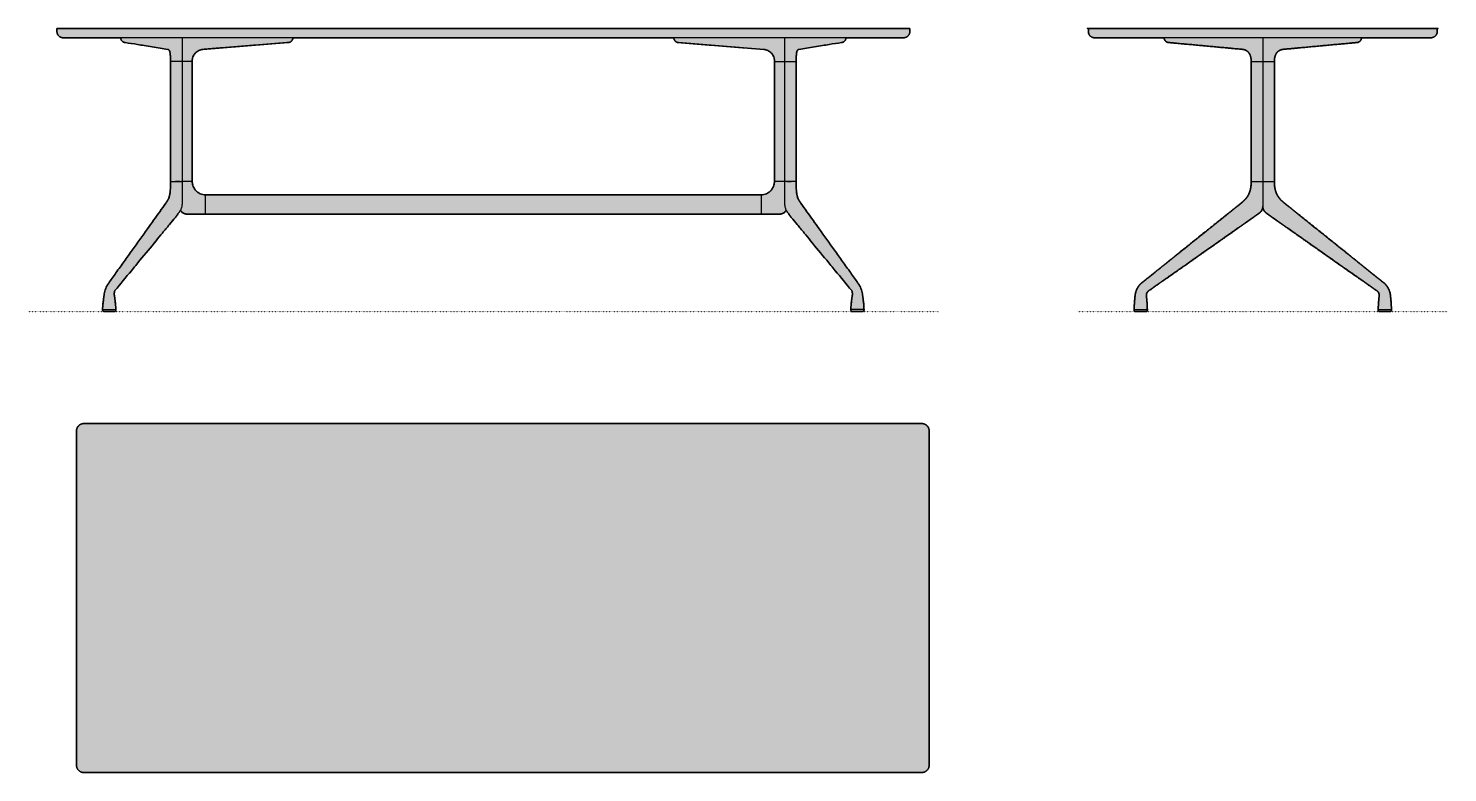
# Model space of a CAD drawing. Header units: millimetres. Extents: x 0 to 3661, y -1188 to 730.
import ezdxf

# ---------------------------------------------------------------- set-up
doc = ezdxf.new("R2010")
doc.units = ezdxf.units.MM
doc.linetypes.add('Dots', pattern=[1, 0, -1])
doc.layers.add('Blocks', color=7, linetype='Continuous')
doc.layers.add('Blocks$Fill', color=7, linetype='Continuous', true_color=0xffffff)
for name, color, linetype, lineweight, true_color in [('Blocks$Inner', 7, 'Continuous', 25, 0x007f00), ('Blocks$Outline', 7, 'Continuous', 35, 0xff3f3f), ('Groud', 7, 'Dots', 25, 0x243775)]:
    doc.layers.add(name, color=color, linetype=linetype, lineweight=lineweight, true_color=true_color)

# ---------------------------------------------------------------- blocks, each defined once
blk = doc.blocks.new('AA10 Dining Table Side')
at = {"layer": 'Blocks$Fill'}
blk.add_hatch(color=256, dxfattribs=at).paths.add_polyline_path([(223.1, 706), (42.8, 706), (42.4, 706), (42.1, 706), (41.7, 706.1), (41.4, 706.1), (41, 706.1), (40.6, 706.2), (40.3, 706.2), (39.9, 706.3), (39.5, 706.4), (39.1, 706.4), (38.8, 706.5), (38.4, 706.6), (38, 706.7), (37.6, 706.9), (37.3, 707), (36.9, 707.1), (36.5, 707.3), (36.2, 707.5), (35.8, 707.6), (35.4, 707.8), (35.1, 708), (34.7, 708.2), (34.4, 708.4), (34, 708.6), (33.7, 708.9), (33.4, 709.1), (33, 709.3), (32.7, 709.6), (32.4, 709.9), (32.1, 710.1), (31.8, 710.4), (31.5, 710.7), (31.2, 711), (30.9, 711.3), (30.6, 711.6), (30.4, 711.9), (30.1, 712.3), (29.9, 712.6), (29.6, 712.9), (29.4, 713.3), (29.2, 713.6), (29, 714), (28.8, 714.3), (28.6, 714.7), (28.4, 715), (28.2, 715.4), (28.1, 715.8), (27.9, 716.1), (27.8, 716.5), (27.6, 716.9), (27.5, 717.2), (27.4, 717.6), (27.3, 718), (27.2, 718.4), (27.1, 718.7), (27.1, 719.1), (27, 719.5), (26.9, 719.8), (26.9, 720.2), (26.9, 720.6), (26.8, 720.9), (26.8, 721.3), (26.8, 721.7), (26.8, 722), (26.8, 730), (926.8, 730), (926.8, 722), (926.8, 721.7), (926.8, 721.3), (926.8, 720.9), (926.7, 720.6), (926.7, 720.2), (926.6, 719.8), (926.6, 719.5), (926.5, 719.1), (926.5, 718.7), (926.4, 718.4), (926.3, 718), (926.2, 717.6), (926.1, 717.2), (925.9, 716.9), (925.8, 716.5), (925.7, 716.1), (925.5, 715.8), (925.4, 715.4), (925.2, 715), (925, 714.7), (924.8, 714.3), (924.6, 714), (924.4, 713.6), (924.2, 713.3), (924, 712.9), (923.7, 712.6), (923.5, 712.3), (923.2, 711.9), (923, 711.6), (922.7, 711.3), (922.4, 711), (922.1, 710.7), (921.8, 710.4), (921.5, 710.1), (921.2, 709.9), (920.9, 709.6), (920.6, 709.3), (920.2, 709.1), (919.9, 708.9), (919.6, 708.6), (919.2, 708.4), (918.9, 708.2), (918.5, 708), (918.1, 707.8), (917.8, 707.6), (917.4, 707.5), (917.1, 707.3), (916.7, 707.1), (916.3, 707), (915.9, 706.9), (915.6, 706.7), (915.2, 706.6), (914.8, 706.5), (914.5, 706.4), (914.1, 706.4), (913.7, 706.3), (913.3, 706.2), (913, 706.2), (912.6, 706.1), (912.2, 706.1), (911.9, 706.1), (911.5, 706), (911.2, 706), (910.8, 706), (730.5, 706), (730.5, 706), (730.5, 706), (730.5, 706), (730.6, 706), (730.6, 706), (730.6, 706), (730.6, 706), (730.6, 706), (730.7, 706), (730.7, 706), (730.7, 706), (730.7, 706), (730.7, 706), (730.7, 706), (730.8, 706), (730.8, 705.9), (730.8, 705.9), (730.8, 705.9), (730.8, 705.9), (730.9, 705.9), (730.9, 705.9), (730.9, 705.9), (730.9, 705.9), (730.9, 705.9), (730.9, 705.9), (731, 705.8), (731, 705.8), (731, 705.8), (731, 705.8), (731, 705.8), (731, 705.8), (731, 705.8), (731.1, 705.7), (731.1, 705.7), (731.1, 705.7), (731.1, 705.7), (731.1, 705.7), (731.1, 705.7), (731.1, 705.6), (731.1, 705.6), (731.2, 705.6), (731.2, 705.6), (731.2, 705.6), (731.2, 705.6), (731.2, 705.5), (731.2, 705.5), (731.2, 705.5), (731.2, 705.5), (731.2, 705.5), (731.2, 705.4), (731.2, 705.4), (731.2, 705.4), (731.2, 705.4), (731.2, 705.4), (731.2, 705.3), (731.3, 705.3), (731.3, 705.3), (731.3, 705.3), (731.3, 705.3), (731.3, 705.2), (731.3, 705.2), (731.3, 705.2), (731.3, 705.2), (731.3, 705.2), (731.2, 704.9), (731.2, 704.6), (731.2, 704.4), (731.1, 704.1), (731.1, 703.9), (731, 703.6), (731, 703.3), (730.9, 703.1), (730.9, 702.8), (730.8, 702.5), (730.7, 702.3), (730.6, 702), (730.5, 701.7), (730.4, 701.5), (730.3, 701.2), (730.2, 700.9), (730.1, 700.7), (730, 700.4), (729.8, 700.2), (729.7, 699.9), (729.5, 699.7), (729.4, 699.4), (729.2, 699.2), (729.1, 698.9), (728.9, 698.7), (728.7, 698.5), (728.5, 698.2), (728.3, 698), (728.1, 697.8), (727.9, 697.5), (727.7, 697.3), (727.5, 697.1), (727.3, 696.9), (727.1, 696.7), (726.9, 696.5), (726.6, 696.3), (726.4, 696.2), (726.2, 696), (725.9, 695.8), (725.7, 695.6), (725.4, 695.5), (725.2, 695.3), (724.9, 695.2), (724.7, 695.1), (724.4, 694.9), (724.1, 694.8), (723.9, 694.7), (723.6, 694.6), (723.3, 694.5), (723.1, 694.4), (722.8, 694.3), (722.5, 694.2), (722.3, 694.1), (722, 694), (721.7, 694), (721.4, 693.9), (721.2, 693.8), (720.9, 693.8), (720.6, 693.8), (720.4, 693.7), (720.1, 693.7), (719.8, 693.7), (719.6, 693.7), (719.3, 693.6), (719, 693.6), (528.8, 676), (528.3, 676), (527.7, 675.9), (527.1, 675.8), (526.6, 675.7), (526, 675.6), (525.5, 675.4), (524.9, 675.3), (524.4, 675.1), (523.8, 674.9), (523.3, 674.7), (522.7, 674.5), (522.2, 674.3), (521.7, 674.1), (521.2, 673.8), (520.6, 673.5), (520.1, 673.3), (519.6, 673), (519.1, 672.7), (518.6, 672.4), (518.1, 672), (517.7, 671.7), (517.2, 671.3), (516.7, 671), (516.3, 670.6), (515.8, 670.2), (515.4, 669.8), (515, 669.4), (514.5, 669), (514.1, 668.6), (513.8, 668.1), (513.4, 667.7), (513, 667.2), (512.7, 666.8), (512.3, 666.3), (512, 665.8), (511.7, 665.3), (511.3, 664.8), (511, 664.3), (510.7, 663.8), (510.5, 663.3), (510.2, 662.8), (509.9, 662.2), (509.7, 661.7), (509.4, 661.1), (509.2, 660.5), (509, 660), (508.8, 659.4), (508.6, 658.8), (508.4, 658.2), (508.2, 657.6), (508.1, 657), (507.9, 656.4), (507.8, 655.7), (507.6, 655.1), (507.4, 653.8), (507.2, 652.4), (507, 651), (506.9, 649.6), (506.8, 648.2), (506.8, 646.7), (506.8, 645.3), (506.8, 645.3), (506.8, 645.3), (506.8, 645.3), (506.8, 645.3), (506.8, 645.2), (506.8, 645.2), (506.8, 645.2), (506.8, 645.2), (506.8, 645.2), (506.8, 645.2), (506.8, 645.2), (506.8, 645.2), (506.8, 645.1), (506.8, 645.1), (506.8, 645.1), (506.8, 645.1), (506.7, 645.1), (506.7, 645.1), (506.7, 645.1), (506.7, 645.1), (506.7, 645.1), (506.7, 645), (506.7, 645), (506.7, 645), (506.7, 645), (506.7, 645), (506.7, 645), (506.7, 645), (506.7, 645), (506.7, 645), (506.7, 645), (506.6, 645), (506.6, 644.9), (506.6, 644.9), (506.6, 644.9), (506.6, 644.9), (506.6, 644.9), (506.6, 644.9), (506.6, 644.9), (506.6, 644.9), (506.6, 644.9), (506.5, 644.9), (506.5, 644.9), (506.5, 644.9), (506.5, 644.9), (506.5, 644.9), (506.5, 644.9), (506.5, 644.8), (506.5, 644.8), (506.5, 644.8), (506.4, 644.8), (506.4, 644.8), (506.4, 644.8), (506.4, 644.8), (506.4, 644.8), (506.4, 644.8), (506.4, 644.8), (506.4, 644.8), (506.3, 644.8), (506.3, 644.8), (506.3, 644.8), (506.3, 644.8), (506.3, 644.8), (506.3, 644.8), (506.3, 644.8), (506.3, 644.8), (506.3, 644.8), (506.4, 644.8), (506.4, 644.8), (506.4, 644.8), (506.4, 644.8), (506.4, 644.8), (506.4, 644.8), (506.4, 644.8), (506.4, 644.8), (506.5, 644.8), (506.5, 644.8), (506.5, 644.8), (506.5, 644.8), (506.5, 644.8), (506.5, 644.8), (506.5, 644.8), (506.5, 644.8), (506.5, 644.7), (506.6, 644.7), (506.6, 644.7), (506.6, 644.7), (506.6, 644.7), (506.6, 644.7), (506.6, 644.7), (506.6, 644.7), (506.6, 644.7), (506.6, 644.7), (506.6, 644.7), (506.7, 644.7), (506.7, 644.7), (506.7, 644.6), (506.7, 644.6), (506.7, 644.6), (506.7, 644.6), (506.7, 644.6), (506.7, 644.6), (506.7, 644.6), (506.7, 644.6), (506.7, 644.6), (506.7, 644.6), (506.7, 644.5), (506.7, 644.5), (506.7, 644.5), (506.8, 644.5), (506.8, 644.5), (506.8, 644.5), (506.8, 644.5), (506.8, 644.5), (506.8, 644.5), (506.8, 644.4), (506.8, 644.4), (506.8, 644.4), (506.8, 644.4), (506.8, 644.4), (506.8, 644.4), (506.8, 644.4), (506.8, 644.4), (506.8, 644.3), (506.8, 644.3), (506.8, 644.3), (506.8, 644.3), (506.8, 336.3), (506.8, 336.3), (506.8, 336.2), (506.8, 336.2), (506.8, 336.2), (506.8, 336.2), (506.8, 336.2), (506.8, 336.2), (506.8, 336.2), (506.8, 336.2), (506.8, 336.2), (506.8, 336.1), (506.8, 336.1), (506.8, 336.1), (506.8, 336.1), (506.8, 336.1), (506.8, 336.1), (506.8, 336.1), (506.8, 336.1), (506.8, 336.1), (506.7, 336), (506.7, 336), (506.7, 336), (506.7, 336), (506.7, 336), (506.7, 336), (506.7, 336), (506.7, 336), (506.7, 336), (506.7, 336), (506.7, 335.9), (506.7, 335.9), (506.7, 335.9), (506.7, 335.9), (506.6, 335.9), (506.6, 335.9), (506.6, 335.9), (506.6, 335.9), (506.6, 335.9), (506.6, 335.9), (506.6, 335.9), (506.6, 335.9), (506.6, 335.8), (506.6, 335.8), (506.5, 335.8), (506.5, 335.8), (506.5, 335.8), (506.5, 335.8), (506.5, 335.8), (506.5, 335.8), (506.5, 335.8), (506.5, 335.8), (506.5, 335.8), (506.4, 335.8), (506.4, 335.8), (506.4, 335.8), (506.4, 335.8), (506.4, 335.8), (506.4, 335.8), (506.4, 335.8), (506.4, 335.8), (506.4, 335.8), (506.3, 335.8), (506.3, 335.8), (506.3, 335.8), (506.3, 335.8), (506.3, 335.8), (506.4, 335.8), (506.4, 335.8), (506.4, 335.8), (506.4, 335.8), (506.4, 335.8), (506.4, 335.8), (506.4, 335.8), (506.4, 335.8), (506.4, 335.7), (506.5, 335.7), (506.5, 335.7), (506.5, 335.7), (506.5, 335.7), (506.5, 335.7), (506.5, 335.7), (506.5, 335.7), (506.5, 335.7), (506.5, 335.7), (506.6, 335.7), (506.6, 335.7), (506.6, 335.7), (506.6, 335.7), (506.6, 335.7), (506.6, 335.7), (506.6, 335.7), (506.6, 335.6), (506.6, 335.6), (506.6, 335.6), (506.7, 335.6), (506.7, 335.6), (506.7, 335.6), (506.7, 335.6), (506.7, 335.6), (506.7, 335.6), (506.7, 335.6), (506.7, 335.6), (506.7, 335.5), (506.7, 335.5), (506.7, 335.5), (506.7, 335.5), (506.7, 335.5), (506.7, 335.5), (506.8, 335.5), (506.8, 335.5), (506.8, 335.5), (506.8, 335.4), (506.8, 335.4), (506.8, 335.4), (506.8, 335.4), (506.8, 335.4), (506.8, 335.4), (506.8, 335.4), (506.8, 335.4), (506.8, 335.4), (506.8, 335.3), (506.8, 335.3), (506.8, 335.3), (506.8, 335.3), (506.8, 335.3), (506.8, 335.3), (506.8, 335.3), (506.8, 330.6), (506.9, 328.7), (507, 326.7), (507.2, 324.5), (507.4, 322.3), (507.7, 320.6), (508, 318.8), (508.3, 316.9), (508.7, 315), (509.2, 313.2), (509.7, 311.3), (510.3, 309.5), (510.9, 307.7), (511.6, 306), (512, 305), (512.5, 303.8), (513, 302.7), (513.8, 301.1), (514.7, 299.6), (515.6, 298), (516.5, 296.5), (517.6, 294.9), (518.6, 293.5), (519.7, 292), (520.8, 290.8), (521.8, 289.6), (523.1, 288.2), (523.9, 287.4), (524.6, 286.7), (525.8, 285.6), (527, 284.5), (530.3, 281.9), (585.1, 237.8), (788.8, 74.4), (789.5, 73.8), (790.2, 73.1), (790.9, 72.5), (791.6, 71.9), (792.3, 71.2), (792.9, 70.5), (793.6, 69.8), (794.2, 69.1), (794.8, 68.4), (795.4, 67.7), (796, 66.9), (796.6, 66.1), (797.1, 65.4), (797.7, 64.6), (798.2, 63.8), (798.7, 63), (799.3, 62.1), (799.7, 61.3), (800.2, 60.5), (800.7, 59.6), (801.1, 58.8), (801.5, 57.9), (801.9, 57), (802.3, 56.1), (802.7, 55.2), (803.1, 54.3), (803.4, 53.4), (803.7, 52.5), (804, 51.6), (804.3, 50.6), (804.7, 49.4), (805, 48.1), (805.3, 46.9), (805.6, 45.6), (805.8, 44.3), (806, 43), (806.2, 41.7), (806.4, 39.9), (808.1, 19.1), (808.5, 12.1), (808.6, 8.5), (808.6, 5), (808.6, 3), (808.6, 2.9), (808.6, 2.9), (808.6, 2.8), (808.6, 2.7), (808.6, 2.7), (808.6, 2.6), (808.6, 2.5), (808.5, 2.5), (808.5, 2.4), (808.5, 2.3), (808.5, 2.2), (808.5, 2.2), (808.5, 2.1), (808.4, 2), (808.4, 2), (808.4, 1.9), (808.4, 1.8), (808.3, 1.8), (808.3, 1.7), (808.3, 1.6), (808.2, 1.6), (808.2, 1.5), (808.1, 1.4), (808.1, 1.4), (808.1, 1.3), (808, 1.2), (808, 1.2), (807.9, 1.1), (807.9, 1), (807.8, 1), (807.8, 0.9), (807.7, 0.9), (807.7, 0.8), (807.6, 0.8), (807.5, 0.7), (807.5, 0.7), (807.4, 0.6), (807.4, 0.6), (807.3, 0.5), (807.2, 0.5), (807.2, 0.4), (807.1, 0.4), (807, 0.4), (807, 0.3), (806.9, 0.3), (806.8, 0.3), (806.8, 0.2), (806.7, 0.2), (806.6, 0.2), (806.6, 0.2), (806.5, 0.1), (806.4, 0.1), (806.3, 0.1), (806.3, 0.1), (806.2, 0.1), (806.1, 0), (806.1, 0), (806, 0), (805.9, 0), (805.9, 0), (805.8, 0), (805.7, 0), (805.7, 0), (805.6, 0), (777.6, 0), (777.5, 0), (777.5, 0), (777.4, 0), (777.3, 0), (777.3, 0), (777.2, 0), (777.1, 0), (777, 0), (777, 0.1), (776.9, 0.1), (776.8, 0.1), (776.8, 0.1), (776.7, 0.1), (776.6, 0.2), (776.6, 0.2), (776.5, 0.2), (776.4, 0.2), (776.3, 0.3), (776.3, 0.3), (776.2, 0.3), (776.1, 0.4), (776.1, 0.4), (776, 0.4), (775.9, 0.5), (775.9, 0.5), (775.8, 0.6), (775.8, 0.6), (775.7, 0.7), (775.6, 0.7), (775.6, 0.8), (775.5, 0.8), (775.5, 0.9), (775.4, 0.9), (775.4, 1), (775.3, 1), (775.3, 1.1), (775.2, 1.2), (775.2, 1.2), (775.1, 1.3), (775.1, 1.4), (775, 1.4), (775, 1.5), (775, 1.6), (774.9, 1.6), (774.9, 1.7), (774.9, 1.8), (774.8, 1.8), (774.8, 1.9), (774.8, 2), (774.8, 2), (774.7, 2.1), (774.7, 2.2), (774.7, 2.2), (774.7, 2.3), (774.7, 2.4), (774.6, 2.5), (774.6, 2.5), (774.6, 2.6), (774.6, 2.7), (774.6, 2.7), (774.6, 2.8), (774.6, 2.9), (774.6, 2.9), (774.6, 3), (774.6, 5), (774.6, 8.5), (774.7, 11.9), (775.1, 18.8), (776.6, 37.3), (776.9, 39.9), (776.9, 40.5), (777, 41), (777, 41.6), (777, 42.1), (777, 42.7), (777, 43.1), (776.9, 43.5), (776.9, 43.8), (776.8, 44.2), (776.8, 44.6), (776.7, 45), (776.6, 45.3), (776.5, 45.7), (776.5, 46.1), (776.4, 46.4), (776.2, 46.8), (776.1, 47.1), (776, 47.4), (775.9, 47.8), (775.7, 48.1), (775.6, 48.4), (775.4, 48.7), (775.3, 49.1), (775.1, 49.4), (774.9, 49.7), (774.7, 49.9), (774.5, 50.2), (774.3, 50.5), (774.1, 50.8), (773.9, 51), (773.7, 51.3), (773.5, 51.5), (773.2, 51.8), (773, 52), (772.8, 52.2), (772.5, 52.4), (772.2, 52.6), (699.6, 103.6), (485.4, 254.3), (484.9, 254.7), (484.4, 255.1), (484.1, 255.3), (483.9, 255.5), (483.6, 255.7), (483.2, 256.1), (482.9, 256.3), (482.5, 256.8), (482.1, 257.3), (481.6, 257.8), (481.2, 258.3), (480.8, 258.8), (480.5, 259.3), (480.1, 259.9), (479.8, 260.5), (479.4, 261), (479.1, 261.6), (478.9, 262.2), (478.6, 262.8), (478.3, 263.5), (478.1, 264.1), (477.9, 264.7), (477.7, 265.4), (477.5, 266), (477.4, 266.7), (477.2, 267.4), (477.1, 268), (477, 268.6), (476.9, 269.2), (476.9, 269.9), (476.8, 270.6), (476.8, 271.8), (476.8, 270.6), (476.7, 269.9), (476.7, 269.2), (476.6, 268.6), (476.5, 268), (476.4, 267.4), (476.2, 266.7), (476.1, 266), (475.9, 265.4), (475.7, 264.7), (475.5, 264.1), (475.3, 263.5), (475, 262.8), (474.7, 262.2), (474.4, 261.6), (474.1, 261), (473.8, 260.5), (473.5, 259.9), (473.1, 259.3), (472.8, 258.8), (472.4, 258.3), (472, 257.8), (471.5, 257.3), (471.1, 256.8), (470.7, 256.3), (470.4, 256.1), (470, 255.7), (469.7, 255.5), (469.5, 255.3), (469.2, 255.1), (468.7, 254.7), (468.2, 254.3), (467.6, 253.9), (181.4, 52.6), (181.1, 52.4), (180.8, 52.2), (180.6, 52), (180.4, 51.8), (180.1, 51.5), (179.9, 51.3), (179.7, 51), (179.5, 50.8), (179.3, 50.5), (179.1, 50.2), (178.9, 49.9), (178.7, 49.7), (178.5, 49.4), (178.3, 49.1), (178.2, 48.7), (178, 48.4), (177.9, 48.1), (177.7, 47.8), (177.6, 47.4), (177.5, 47.1), (177.3, 46.8), (177.2, 46.4), (177.1, 46.1), (177, 45.7), (177, 45.3), (176.9, 45), (176.8, 44.6), (176.8, 44.2), (176.7, 43.8), (176.7, 43.5), (176.6, 43.1), (176.6, 42.7), (176.6, 42.1), (176.6, 41.6), (176.6, 41), (176.6, 40.5), (176.7, 39.9), (177.6, 30.9), (178.5, 18.8), (178.9, 11.9), (179, 8.5), (179, 5), (179, 3), (179, 2.9), (179, 2.9), (179, 2.8), (179, 2.7), (179, 2.7), (179, 2.6), (179, 2.5), (179, 2.5), (178.9, 2.4), (178.9, 2.3), (178.9, 2.2), (178.9, 2.2), (178.9, 2.1), (178.8, 2), (178.8, 2), (178.8, 1.9), (178.8, 1.8), (178.7, 1.8), (178.7, 1.7), (178.7, 1.6), (178.6, 1.6), (178.6, 1.5), (178.6, 1.4), (178.5, 1.4), (178.5, 1.3), (178.4, 1.2), (178.4, 1.2), (178.3, 1.1), (178.3, 1), (178.2, 1), (178.2, 0.9), (178.1, 0.9), (178.1, 0.8), (178, 0.8), (178, 0.7), (177.9, 0.7), (177.8, 0.6), (177.8, 0.6), (177.7, 0.5), (177.6, 0.5), (177.6, 0.4), (177.5, 0.4), (177.4, 0.4), (177.4, 0.3), (177.3, 0.3), (177.2, 0.3), (177.2, 0.2), (177.1, 0.2), (177, 0.2), (177, 0.2), (176.9, 0.1), (176.8, 0.1), (176.8, 0.1), (176.7, 0.1), (176.6, 0.1), (176.5, 0), (176.5, 0), (176.4, 0), (176.3, 0), (176.3, 0), (176.2, 0), (176.1, 0), (176.1, 0), (176, 0), (148, 0), (147.9, 0), (147.9, 0), (147.8, 0), (147.7, 0), (147.7, 0), (147.6, 0), (147.5, 0), (147.5, 0), (147.4, 0.1), (147.3, 0.1), (147.2, 0.1), (147.2, 0.1), (147.1, 0.1), (147, 0.2), (147, 0.2), (146.9, 0.2), (146.8, 0.2), (146.8, 0.3), (146.7, 0.3), (146.6, 0.3), (146.6, 0.4), (146.5, 0.4), (146.4, 0.4), (146.4, 0.5), (146.3, 0.5), (146.2, 0.6), (146.2, 0.6), (146.1, 0.7), (146.1, 0.7), (146, 0.8), (145.9, 0.8), (145.9, 0.9), (145.8, 0.9), (145.8, 1), (145.7, 1), (145.7, 1.1), (145.6, 1.2), (145.6, 1.2), (145.5, 1.3), (145.5, 1.4), (145.5, 1.4), (145.4, 1.5), (145.4, 1.6), (145.3, 1.6), (145.3, 1.7), (145.3, 1.8), (145.2, 1.8), (145.2, 1.9), (145.2, 2), (145.2, 2), (145.1, 2.1), (145.1, 2.2), (145.1, 2.2), (145.1, 2.3), (145.1, 2.4), (145.1, 2.5), (145, 2.5), (145, 2.6), (145, 2.7), (145, 2.7), (145, 2.8), (145, 2.9), (145, 2.9), (145, 3), (145, 5), (145, 8.5), (145.1, 12.1), (145.5, 19.1), (147.3, 40.5), (147.4, 41.7), (147.6, 43), (147.8, 44.3), (148, 45.6), (148.3, 46.9), (148.6, 48.1), (148.9, 49.4), (149.3, 50.6), (149.6, 51.6), (149.9, 52.5), (150.2, 53.4), (150.5, 54.3), (150.9, 55.2), (151.3, 56.1), (151.7, 57), (152.1, 57.9), (152.5, 58.8), (152.9, 59.6), (153.4, 60.5), (153.9, 61.3), (154.3, 62.1), (154.8, 63), (155.4, 63.8), (155.9, 64.6), (156.4, 65.4), (157, 66.1), (157.6, 66.9), (158.2, 67.7), (158.8, 68.4), (159.4, 69.1), (160, 69.8), (160.7, 70.5), (161.3, 71.2), (162, 71.9), (162.7, 72.5), (163.4, 73.1), (164.1, 73.8), (164.8, 74.4), (165.5, 74.9), (423.3, 281.9), (425.4, 283.6), (426.5, 284.5), (427.8, 285.6), (429, 286.7), (429.7, 287.4), (430.5, 288.2), (431.8, 289.6), (432.8, 290.8), (433.9, 292), (435, 293.5), (436, 294.9), (437.1, 296.5), (438, 298), (438.9, 299.6), (439.8, 301.1), (440.6, 302.7), (441.4, 304.4), (441.6, 305), (442.3, 306.7), (442.7, 307.7), (443.3, 309.5), (443.9, 311.3), (444.4, 313.2), (444.8, 315), (445.3, 316.9), (445.6, 318.8), (445.9, 320.6), (446.2, 322.3), (446.4, 324.5), (446.6, 326.7), (446.7, 328.7), (446.8, 330.6), (446.8, 335.3), (446.8, 335.3), (446.8, 335.3), (446.8, 335.3), (446.8, 335.3), (446.8, 335.3), (446.8, 335.3), (446.8, 335.4), (446.8, 335.4), (446.8, 335.4), (446.8, 335.4), (446.8, 335.4), (446.8, 335.4), (446.8, 335.4), (446.8, 335.4), (446.8, 335.4), (446.8, 335.5), (446.8, 335.5), (446.8, 335.5), (446.8, 335.5), (446.9, 335.5), (446.9, 335.5), (446.9, 335.5), (446.9, 335.5), (446.9, 335.5), (446.9, 335.6), (446.9, 335.6), (446.9, 335.6), (446.9, 335.6), (446.9, 335.6), (446.9, 335.6), (446.9, 335.6), (446.9, 335.6), (447, 335.6), (447, 335.6), (447, 335.6), (447, 335.7), (447, 335.7), (447, 335.7), (447, 335.7), (447, 335.7), (447, 335.7), (447, 335.7), (447.1, 335.7), (447.1, 335.7), (447.1, 335.7), (447.1, 335.7), (447.1, 335.7), (447.1, 335.7), (447.1, 335.7), (447.1, 335.7), (447.1, 335.7), (447.2, 335.7), (447.2, 335.8), (447.2, 335.8), (447.2, 335.8), (447.2, 335.8), (447.2, 335.8), (447.2, 335.8), (447.2, 335.8), (447.2, 335.8), (447.3, 335.8), (447.3, 335.8), (447.3, 335.8), (447.3, 335.8), (447.3, 335.8), (447.2, 335.8), (447.2, 335.8), (447.2, 335.8), (447.2, 335.8), (447.2, 335.8), (447.2, 335.8), (447.2, 335.8), (447.2, 335.8), (447.2, 335.8), (447.1, 335.8), (447.1, 335.8), (447.1, 335.8), (447.1, 335.8), (447.1, 335.8), (447.1, 335.8), (447.1, 335.8), (447.1, 335.8), (447.1, 335.8), (447, 335.8), (447, 335.8), (447, 335.9), (447, 335.9), (447, 335.9), (447, 335.9), (447, 335.9), (447, 335.9), (447, 335.9), (447, 335.9), (446.9, 335.9), (446.9, 335.9), (446.9, 335.9), (446.9, 335.9), (446.9, 336), (446.9, 336), (446.9, 336), (446.9, 336), (446.9, 336), (446.9, 336), (446.9, 336), (446.9, 336), (446.9, 336), (446.8, 336), (446.8, 336.1), (446.8, 336.1), (446.8, 336.1), (446.8, 336.1), (446.8, 336.1), (446.8, 336.1), (446.8, 336.1), (446.8, 336.1), (446.8, 336.1), (446.8, 336.2), (446.8, 336.2), (446.8, 336.2), (446.8, 336.2), (446.8, 336.2), (446.8, 336.2), (446.8, 336.2), (446.8, 336.2), (446.8, 336.2), (446.8, 336.3), (446.8, 336.3), (446.8, 644.3), (446.8, 644.3), (446.8, 644.3), (446.8, 644.3), (446.8, 644.4), (446.8, 644.4), (446.8, 644.4), (446.8, 644.4), (446.8, 644.4), (446.8, 644.4), (446.8, 644.4), (446.8, 644.4), (446.8, 644.5), (446.8, 644.5), (446.8, 644.5), (446.8, 644.5), (446.8, 644.5), (446.8, 644.5), (446.8, 644.5), (446.9, 644.5), (446.9, 644.5), (446.9, 644.6), (446.9, 644.6), (446.9, 644.6), (446.9, 644.6), (446.9, 644.6), (446.9, 644.6), (446.9, 644.6), (446.9, 644.6), (446.9, 644.6), (446.9, 644.6), (446.9, 644.7), (446.9, 644.7), (447, 644.7), (447, 644.7), (447, 644.7), (447, 644.7), (447, 644.7), (447, 644.7), (447, 644.7), (447, 644.7), (447, 644.7), (447, 644.7), (447, 644.7), (447.1, 644.8), (447.1, 644.8), (447.1, 644.8), (447.1, 644.8), (447.1, 644.8), (447.1, 644.8), (447.1, 644.8), (447.1, 644.8), (447.2, 644.8), (447.2, 644.8), (447.2, 644.8), (447.2, 644.8), (447.2, 644.8), (447.2, 644.8), (447.2, 644.8), (447.2, 644.8), (447.2, 644.8), (447.3, 644.8), (447.3, 644.8), (447.3, 644.8), (447.3, 644.8), (447.3, 644.8), (447.3, 644.8), (447.3, 644.8), (447.2, 644.8), (447.2, 644.8), (447.2, 644.8), (447.2, 644.8), (447.2, 644.8), (447.2, 644.8), (447.2, 644.8), (447.2, 644.8), (447.2, 644.8), (447.1, 644.8), (447.1, 644.8), (447.1, 644.8), (447.1, 644.9), (447.1, 644.9), (447.1, 644.9), (447.1, 644.9), (447.1, 644.9), (447, 644.9), (447, 644.9), (447, 644.9), (447, 644.9), (447, 644.9), (447, 644.9), (447, 644.9), (447, 644.9), (447, 644.9), (447, 644.9), (447, 645), (446.9, 645), (446.9, 645), (446.9, 645), (446.9, 645), (446.9, 645), (446.9, 645), (446.9, 645), (446.9, 645), (446.9, 645), (446.9, 645), (446.9, 645.1), (446.9, 645.1), (446.9, 645.1), (446.9, 645.1), (446.8, 645.1), (446.8, 645.1), (446.8, 645.1), (446.8, 645.1), (446.8, 645.1), (446.8, 645.2), (446.8, 645.2), (446.8, 645.2), (446.8, 645.2), (446.8, 645.2), (446.8, 645.2), (446.8, 645.2), (446.8, 645.2), (446.8, 645.3), (446.8, 645.3), (446.8, 645.3), (446.8, 645.3), (446.8, 645.3), (446.8, 647), (446.8, 648.2), (446.7, 649.6), (446.6, 651), (446.4, 652.4), (446.2, 653.8), (446, 655.1), (445.8, 655.7), (445.7, 656.4), (445.5, 657), (445.4, 657.6), (445.2, 658.2), (445, 658.8), (444.8, 659.4), (444.6, 660), (444.4, 660.5), (444.2, 661.1), (443.9, 661.7), (443.7, 662.2), (443.4, 662.8), (443.1, 663.3), (442.8, 663.8), (442.6, 664.3), (442.2, 664.8), (441.9, 665.3), (441.6, 665.8), (441.3, 666.3), (440.9, 666.8), (440.6, 667.2), (440.2, 667.7), (439.8, 668.1), (439.4, 668.6), (439, 669), (438.6, 669.4), (438.2, 669.8), (437.8, 670.2), (437.3, 670.6), (436.9, 671), (436.4, 671.3), (435.9, 671.7), (435.5, 672), (435, 672.4), (434.5, 672.7), (434, 673), (433.5, 673.3), (433, 673.5), (432.4, 673.8), (431.9, 674.1), (431.4, 674.3), (430.9, 674.5), (430.3, 674.7), (429.8, 674.9), (429.2, 675.1), (428.7, 675.3), (428.1, 675.4), (427.6, 675.6), (427, 675.7), (426.5, 675.8), (425.9, 675.9), (425.3, 676), (424.8, 676), (424.7, 676), (234.6, 693.6), (234.3, 693.6), (234, 693.7), (233.8, 693.7), (233.5, 693.7), (233.2, 693.7), (233, 693.8), (232.7, 693.8), (232.4, 693.8), (232.1, 693.9), (231.9, 694), (231.6, 694), (231.3, 694.1), (231.1, 694.2), (230.8, 694.3), (230.5, 694.4), (230.3, 694.5), (230, 694.6), (229.7, 694.7), (229.5, 694.8), (229.2, 694.9), (228.9, 695.1), (228.7, 695.2), (228.4, 695.3), (228.2, 695.5), (227.9, 695.6), (227.7, 695.8), (227.4, 696), (227.2, 696.2), (227, 696.3), (226.7, 696.5), (226.5, 696.7), (226.3, 696.9), (226.1, 697.1), (225.9, 697.3), (225.7, 697.5), (225.5, 697.8), (225.3, 698), (225.1, 698.2), (224.9, 698.5), (224.7, 698.7), (224.5, 698.9), (224.4, 699.2), (224.2, 699.4), (224.1, 699.7), (223.9, 699.9), (223.8, 700.2), (223.6, 700.4), (223.5, 700.7), (223.4, 700.9), (223.3, 701.2), (223.2, 701.5), (223.1, 701.7), (223, 702), (222.9, 702.3), (222.8, 702.5), (222.7, 702.8), (222.7, 703.1), (222.6, 703.3), (222.5, 703.6), (222.5, 703.9), (222.5, 704.1), (222.4, 704.4), (222.4, 704.6), (222.4, 704.9), (222.3, 705.2), (222.3, 705.2), (222.3, 705.2), (222.3, 705.2), (222.3, 705.2), (222.3, 705.3), (222.3, 705.3), (222.3, 705.3), (222.3, 705.3), (222.3, 705.3), (222.3, 705.4), (222.4, 705.4), (222.4, 705.4), (222.4, 705.4), (222.4, 705.4), (222.4, 705.5), (222.4, 705.5), (222.4, 705.5), (222.4, 705.5), (222.4, 705.5), (222.4, 705.6), (222.4, 705.6), (222.4, 705.6), (222.4, 705.6), (222.5, 705.6), (222.5, 705.6), (222.5, 705.7), (222.5, 705.7), (222.5, 705.7), (222.5, 705.7), (222.5, 705.7), (222.5, 705.7), (222.6, 705.8), (222.6, 705.8), (222.6, 705.8), (222.6, 705.8), (222.6, 705.8), (222.6, 705.8), (222.6, 705.8), (222.7, 705.9), (222.7, 705.9), (222.7, 705.9), (222.7, 705.9), (222.7, 705.9), (222.7, 705.9), (222.8, 705.9), (222.8, 705.9), (222.8, 705.9), (222.8, 705.9), (222.8, 706), (222.8, 706), (222.9, 706), (222.9, 706), (222.9, 706), (222.9, 706), (222.9, 706), (223, 706), (223, 706), (223, 706), (223, 706), (223, 706), (223.1, 706), (223.1, 706), (223.1, 706)], flags=0)
at = {"layer": 'Blocks$Inner'}
for p, q in [((476.8, 335.8), (476.8, 271.8)), ((145, 3), (145, 5)), ((179, 5), (179, 3)), ((774.6, 3), (774.6, 5)), ((176, 0), (148, 0)), ((805.6, 0), (777.6, 0))]:
    blk.add_line(p, q, dxfattribs=at)
for points in [[(447.3, 335.8), (506.3, 335.8)], [(774.6, 5), (808.6, 5), (808.6, 3)]]:
    blk.add_lwpolyline(points, dxfattribs=at)
at = {"layer": 'Blocks$Inner', "extrusion": (0, 0, -1)}
for centre, start, end in [((-148, 3), 270, 0), ((-176, 3), 180, 270), ((-777.6, 3), 270, 0), ((-805.6, 3), 180, 270)]:
    blk.add_arc(centre, 3, start, end, dxfattribs=at)
at = {"layer": 'Blocks$Inner'}
for points, degree in [([(26.8, 722), (26.8, 726), (26.8, 730)], 2), ([(26.8, 730), (476.8, 730), (926.8, 730)], 2), ([(476.8, 706), (259.8, 706), (42.8, 706)], 2), ([(730.5, 706), (561.4, 706), (392.2, 706), (223.1, 706)], 3), ([(910.8, 706), (693.8, 706), (476.8, 706)], 2), ([(476.8, 706), (476.8, 675.7), (476.8, 645.3)], 2), ([(926.8, 730), (926.8, 726), (926.8, 722)], 2), ([(446.8, 336.3), (446.8, 490.3), (446.8, 644.3)], 2), ([(447.3, 644.8), (476.8, 644.8), (506.3, 644.8)], 2), ([(476.8, 645.3), (476.8, 490.5), (476.8, 335.8)], 2), ([(506.8, 336.3), (506.8, 490.3), (506.8, 644.3)], 2), ([(449.3, 240.7), (449.3, 240.7), (449.3, 240.7), (449.3, 240.7), (449.3, 240.7), (449.3, 240.7)], 5), ([(462.1, 250), (461.6, 249.6), (461.1, 249.3), (460.7, 248.9)], 3), ([(492.9, 248.9), (492.5, 249.3), (492, 249.6), (491.5, 250)], 3), ([(504.3, 240.7), (504.3, 240.7), (504.3, 240.7), (504.3, 240.7), (504.3, 240.7), (504.3, 240.7)], 5)]:
    blk.add_open_spline(points, degree=degree, dxfattribs=at)
for points, weights in [([(42.8, 706), (26.8, 706), (26.8, 722)], [1, 0.707106781187, 1]), ([(222.3, 705.2), (223.1, 694), (234.3, 693.6)], [1, 0.738173134642, 0.989051105993]), ([(719.3, 693.6), (730.5, 694), (731.3, 705.2)], [0.989051105993, 0.738173134642, 1]), ([(926.8, 722), (926.8, 706), (910.8, 706)], [1, 0.707106781187, 1]), ([(234.3, 693.6), (234.6, 693.6), (234.9, 693.6)], [1, 0.999558796455, 1]), ([(424.7, 676), (424.8, 676), (424.8, 676)], [1, 0.999725312462, 0.999592025113]), ([(528.8, 676), (528.8, 676), (528.9, 676)], [0.999592025113, 0.999725312462, 1]), ([(718.7, 693.6), (719, 693.6), (719.3, 693.6)], [1, 0.999558796455, 1]), ([(447.3, 335.8), (446.8, 335.8), (446.8, 336.3)], [1, 0.70714235002, 1]), ([(446.8, 335.3), (446.8, 335.8), (447.3, 335.8)], [1, 0.70714235002, 1]), ([(506.3, 335.8), (506.8, 335.8), (506.8, 336.3)], [1, 0.70714235002, 1]), ([(506.3, 335.8), (506.8, 335.8), (506.8, 335.3)], [1, 0.70714235002, 1])]:
    blk.add_rational_spline(points, weights, degree=2, dxfattribs=at)
for points, weights, knots in [([(223.1, 706), (222.8, 706), (222.6, 705.8), (222.3, 705.5), (222.3, 705.2)], [1, 0.917125550733, 1, 0.917125550733, 1], [1832.951484, 1832.951484, 1832.951484, 1833.607468, 1833.607468, 1834.263453, 1834.263453, 1834.263453]), ([(731.3, 705.2), (731.3, 705.5), (731, 705.8), (730.8, 706), (730.5, 706)], [1, 0.917125550733, 1, 0.917125550733, 1], [1324.316264, 1324.316264, 1324.316264, 1324.972249, 1324.972249, 1325.628233, 1325.628233, 1325.628233]), ([(446.8, 645.3), (446.8, 645.1), (446.9, 645), (447.1, 644.8), (447.3, 644.8)], [1, 0.923783951718, 1, 0.923783951718, 1], [2085.5292151, 2085.5292151, 2085.5292151, 2085.9221645, 2085.9221645, 2086.3151139, 2086.3151139, 2086.3151139]), ([(446.8, 644.3), (446.8, 644.5), (446.9, 644.7), (447.1, 644.8), (447.3, 644.8)], [1, 0.923783951718, 1, 0.923783951718, 1], [312.0413584, 312.0413584, 312.0413584, 312.4343078, 312.4343078, 312.8272571, 312.8272571, 312.8272571]), ([(506.3, 644.8), (506.5, 644.8), (506.7, 645), (506.8, 645.1), (506.8, 645.3)], [1, 0.923783951718, 1, 0.923783951718, 1], [1072.2646031, 1072.2646031, 1072.2646031, 1072.6575525, 1072.6575525, 1073.0505018, 1073.0505018, 1073.0505018]), ([(506.8, 644.3), (506.8, 644.5), (506.7, 644.7), (506.5, 644.8), (506.3, 644.8)], [1, 0.923783951718, 1, 0.923783951718, 1], [312.0413584, 312.0413584, 312.0413584, 312.4343078, 312.4343078, 312.8272571, 312.8272571, 312.8272571]), ([(145, 5), (145, 5), (147.3, 5), (155.8, 5), (170.5, 5), (179, 5), (179, 5)], [0.867854817293, 0.899317956033, 1, 0.707106781187, 1, 0.807788825154, 0.867854817293], [10.308351, 10.308351, 10.308351, 15.707963, 15.707963, 31.415927, 31.415927, 41.724277, 41.724277, 41.724277])]:
    blk.add_rational_spline(points, weights, degree=2, knots=knots, dxfattribs=at)
for points, knots in [([(234.9, 693.6), (252.8, 691.9), (316.1, 686.1), (379.4, 680.2), (424.7, 676)], [1853.001765, 1853.001765, 1853.001765, 1853.001765, 1907.128088, 2043.674722, 2043.674722, 2043.674722, 2043.674722]), ([(424.8, 676), (426.3, 675.9), (429.3, 675.2), (433.6, 673.4), (436.8, 671.2), (439.1, 669), (440.6, 667.3), (442, 665.3), (443.6, 662.6), (444.8, 659.6), (445.7, 656.3), (446.2, 653.7), (446.6, 651), (446.7, 649.1), (446.8, 648.2)], [2043.719475, 2043.719475, 2043.719475, 2043.719475, 2048.286104, 2052.897841, 2057.604274, 2059.959568, 2062.305265, 2064.617404, 2066.980764, 2071.839323, 2074.375612, 2077.042076, 2079.78979, 2082.681454, 2082.681454, 2082.681454, 2082.681454]), ([(506.8, 648.2), (506.9, 649.1), (507, 651), (507.3, 653.7), (507.9, 656.3), (508.8, 659.6), (510, 662.6), (511.6, 665.3), (513, 667.3), (514.5, 669), (516.8, 671.2), (520, 673.4), (524.3, 675.2), (527.3, 675.9), (528.8, 676)], [1075.898263, 1075.898263, 1075.898263, 1075.898263, 1078.789927, 1081.537641, 1084.204105, 1086.740394, 1091.598953, 1093.962313, 1096.274452, 1098.620149, 1100.975443, 1105.681876, 1110.293613, 1114.860242, 1114.860242, 1114.860242, 1114.860242]), ([(528.9, 676), (574.2, 680.2), (637.5, 686.1), (700.8, 691.9), (718.7, 693.6)], [1114.904994, 1114.904994, 1114.904994, 1114.904994, 1251.451629, 1305.577952, 1305.577952, 1305.577952, 1305.577952]), ([(446.8, 648.2), (446.8, 647.8), (446.8, 647.3), (446.8, 646.7), (446.8, 646.1), (446.8, 645.7), (446.8, 645.3)], [2082.681454, 2082.681454, 2082.681454, 2082.681454, 2083.838092, 2084.152994, 2084.497987, 2085.529215, 2085.529215, 2085.529215, 2085.529215]), ([(506.8, 645.3), (506.8, 645.7), (506.8, 646.1), (506.8, 646.7), (506.8, 647.3), (506.8, 647.8), (506.8, 648.2)], [1073.050502, 1073.050502, 1073.050502, 1073.050502, 1074.08173, 1074.426723, 1074.741625, 1075.898263, 1075.898263, 1075.898263, 1075.898263]), ([(423.3, 281.9), (424, 282.4), (425.1, 283.3), (427, 284.9), (428.7, 286.4), (430.4, 288.1), (432.1, 289.9), (434, 292.1), (436.1, 294.9), (438.1, 298), (439.5, 300.6), (440.5, 302.6), (441, 303.6), (441.4, 304.4), (441.7, 305.1), (442, 305.9), (442.3, 306.8), (443, 308.6), (444.3, 312.6), (445.4, 317.4), (446.2, 322.6), (446.6, 326.5), (446.8, 329.9), (446.8, 332.8), (446.8, 334.3), (446.8, 335.3)], [1248.161566, 1248.161566, 1248.161566, 1248.161566, 1250.887808, 1252.337712, 1255.643355, 1257.706521, 1259.62683, 1262.86019, 1266.494503, 1270.140709, 1273.757283, 1275.528802, 1276.705766, 1277.374976, 1278.060823, 1279.07689, 1279.821686, 1280.968075, 1284.721542, 1292.409596, 1296.003174, 1300.391646, 1304.292337, 1306.084761, 1308.953247, 1308.953247, 1308.953247, 1308.953247]), ([(506.8, 335.3), (506.8, 334.3), (506.8, 332.8), (506.8, 329.9), (507, 326.5), (507.4, 322.6), (508.2, 317.4), (509.3, 312.6), (510.6, 308.6), (511.3, 306.8), (511.6, 305.9), (511.9, 305.1), (512.2, 304.4), (512.6, 303.6), (513.1, 302.6), (514.1, 300.6), (515.5, 298), (517.5, 294.9), (519.6, 292.1), (521.5, 289.9), (523.2, 288.1), (524.9, 286.4), (526.6, 284.9), (528.5, 283.3), (529.6, 282.4), (530.3, 281.9)], [1311.523946, 1311.523946, 1311.523946, 1311.523946, 1314.392432, 1316.184856, 1320.085547, 1324.474019, 1328.067597, 1335.755651, 1339.509118, 1340.655507, 1341.400303, 1342.41637, 1343.102217, 1343.771427, 1344.948391, 1346.71991, 1350.336484, 1353.98269, 1357.617003, 1360.850363, 1362.770672, 1364.833838, 1368.139481, 1369.589385, 1372.315627, 1372.315627, 1372.315627, 1372.315627]), ([(166.3, 75.5), (171.5, 79.7), (182.5, 88.5), (205.6, 107.2), (235.1, 130.8), (291.5, 176), (354, 226.2), (405, 267.2), (423.3, 281.9)], [918.545323, 918.545323, 918.545323, 918.545323, 938.580016, 960.869109, 1007.748742, 1051.7251, 1177.824442, 1248.161566, 1248.161566, 1248.161566, 1248.161566]), ([(476.8, 271.8), (476.8, 271.6), (476.8, 271), (476.7, 269.9), (476.6, 268.6), (476.4, 267.3), (476.1, 266), (475.6, 264.3), (474.8, 262.2), (473.5, 259.9), (472, 257.7), (470.5, 256.2), (469.2, 255), (468.6, 254.5), (468.2, 254.3)], [377.553194, 377.553194, 377.553194, 377.553194, 378.071195, 379.456562, 380.702847, 381.947467, 383.332511, 384.690826, 387.386596, 390.025786, 392.664441, 395.236549, 396.49566, 397.784433, 397.784433, 397.784433, 397.784433]), ([(485.4, 254.3), (485, 254.5), (484.4, 255), (483.1, 256.2), (481.6, 257.7), (480.1, 259.9), (478.8, 262.2), (478, 264.3), (477.5, 266), (477.2, 267.3), (477, 268.6), (476.9, 269.9), (476.8, 271), (476.8, 271.6), (476.8, 271.8)], [445.193931, 445.193931, 445.193931, 445.193931, 446.482704, 447.741815, 450.313923, 452.952578, 455.591768, 458.287538, 459.645853, 461.030896, 462.275516, 463.521802, 464.907168, 465.42517, 465.42517, 465.42517, 465.42517]), ([(530.3, 281.9), (548.6, 267.2), (599.6, 226.2), (662.1, 176), (718.5, 130.8), (747.9, 107.2), (771.1, 88.5), (782.1, 79.7), (787.3, 75.5)], [1372.315627, 1372.315627, 1372.315627, 1372.315627, 1442.652751, 1568.752093, 1612.728451, 1659.608084, 1681.897177, 1701.93187, 1701.93187, 1701.93187, 1701.93187]), ([(449.3, 240.7), (439.8, 234), (420.7, 220.6), (367.5, 183.3), (311.9, 144.2), (241.7, 94.9), (205.6, 69.6), (181.4, 52.6)], [424.065335, 424.065335, 424.065335, 424.065335, 459.004767, 493.930191, 619.031857, 662.683741, 751.420501, 751.420501, 751.420501, 751.420501]), ([(460.7, 248.9), (460.4, 248.7), (459.8, 248.3), (458.9, 247.7), (457.3, 246.5), (455.4, 245), (452.5, 242.9), (450.6, 241.6), (449.3, 240.7)], [409.045906, 409.045906, 409.045906, 409.045906, 410.050309, 411.194472, 412.403561, 416.064844, 418.371469, 423.065335, 423.065335, 423.065335, 423.065335]), ([(468.2, 254.3), (468, 254.2), (467.6, 253.8), (466.2, 252.9), (464.4, 251.6), (462.8, 250.5), (462.1, 250)], [398.784433, 398.784433, 398.784433, 398.784433, 399.499315, 400.359559, 403.714143, 406.250572, 406.250572, 406.250572, 406.250572]), ([(491.5, 250), (490.8, 250.5), (489.2, 251.6), (487.4, 252.9), (486, 253.8), (485.6, 254.2), (485.4, 254.3)], [436.727249, 436.727249, 436.727249, 436.727249, 439.26422, 442.618805, 443.479049, 444.193931, 444.193931, 444.193931, 444.193931]), ([(504.3, 240.7), (503, 241.6), (501.1, 242.9), (498.2, 245), (496.3, 246.5), (494.7, 247.7), (493.8, 248.3), (493.2, 248.7), (492.9, 248.9)], [419.913029, 419.913029, 419.913029, 419.913029, 424.606895, 426.91352, 430.574803, 431.783892, 432.928054, 433.932458, 433.932458, 433.932458, 433.932458]), ([(772.2, 52.6), (748, 69.6), (711.9, 94.9), (641.6, 144.2), (586.1, 183.3), (532.9, 220.6), (513.8, 234), (504.3, 240.7)], [91.557863, 91.557863, 91.557863, 91.557863, 180.294623, 223.946507, 349.048173, 383.973597, 418.913029, 418.913029, 418.913029, 418.913029]), ([(145, 5), (145, 9.7), (145.3, 17), (146, 25.9), (146.4, 30.7), (146.7, 34.2), (146.9, 36.5), (147.1, 38.2), (147.2, 39.1), (147.2, 39.7), (147.6, 43.7), (148.8, 49.9), (151.9, 58), (155.7, 64.7), (160.5, 70.6), (164.3, 74), (166.3, 75.5)], [841.978364, 841.978364, 841.978364, 841.978364, 856.099825, 863.740407, 868.744022, 870.645053, 874.447616, 875.51809, 875.920111, 876.952479, 877.522428, 887.916941, 895.699141, 903.420689, 911.064846, 918.545323, 918.545323, 918.545323, 918.545323]), ([(787.3, 75.5), (789.3, 74), (793.1, 70.6), (797.9, 64.7), (801.7, 58), (804.8, 49.9), (806, 43.7), (806.4, 39.7), (806.4, 39.1), (806.5, 38.2), (806.6, 36.5), (806.9, 34.2), (807.2, 30.7), (807.6, 25.9), (808.3, 17), (808.6, 9.7), (808.6, 5)], [1701.93187, 1701.93187, 1701.93187, 1701.93187, 1709.412347, 1717.056504, 1724.778052, 1732.560252, 1742.954765, 1743.524714, 1744.557082, 1744.959103, 1746.029577, 1749.83214, 1751.733171, 1756.736786, 1764.377368, 1778.498829, 1778.498829, 1778.498829, 1778.498829]), ([(181.4, 52.6), (180.7, 52.1), (179.4, 50.8), (177.9, 48.4), (176.9, 45.7), (176.6, 43), (176.6, 41), (176.7, 40.1), (176.7, 39.6), (176.8, 39.1), (176.9, 38.3), (177, 37.3), (177.1, 35.8), (177.3, 33.7), (177.5, 31.2), (178, 26.1), (178.7, 17.5), (179, 9.6), (179, 5)], [751.420501, 751.420501, 751.420501, 751.420501, 754.039672, 756.810065, 759.717715, 762.748218, 764.991826, 765.525742, 765.692604, 766.341426, 766.946465, 768.223686, 769.244972, 771.470925, 774.627712, 776.950114, 786.74617, 800.553586, 800.553586, 800.553586, 800.553586]), ([(774.6, 5), (774.6, 9.6), (774.9, 17.5), (775.6, 26.1), (776, 31.2), (776.3, 33.7), (776.5, 35.8), (776.6, 37.3), (776.7, 38.3), (776.8, 39.1), (776.9, 39.6), (776.9, 40.1), (777, 41), (777, 43), (776.7, 45.7), (775.7, 48.4), (774.2, 50.8), (772.9, 52.1), (772.2, 52.6)], [42.424778, 42.424778, 42.424778, 42.424778, 56.232194, 66.028249, 68.350652, 71.507439, 73.733392, 74.754678, 76.031899, 76.636938, 77.28576, 77.452622, 77.986537, 80.230146, 83.260649, 86.168299, 88.938692, 91.557863, 91.557863, 91.557863, 91.557863])]:
    blk.add_open_spline(points, degree=3, knots=knots, dxfattribs=at)
at = {"layer": 'Blocks$Outline'}
for points, weights, degree, knots in [([(223.1, 706), (133, 706), (42.8, 706), (26.8, 706), (26.8, 722), (26.8, 726), (26.8, 730), (476.8, 730), (926.8, 730), (926.8, 726), (926.8, 722), (926.8, 706), (910.8, 706)], [1, 1, 1, 0.707106781187, 1, 1, 1, 1, 1, 1, 1, 0.707106781187, 1], 2, [1474.721095, 1474.721095, 1474.721095, 1634.265482, 1634.265482, 1659.398224, 1659.398224, 1667.398224, 1667.398224, 2467.398224, 2467.398224, 2475.398224, 2475.398224, 2500.530965, 2500.530965, 2500.530965]), ([(447.3, 644.8), (447.2, 644.8), (447, 644.9), (446.9, 645), (446.8, 645.1), (446.8, 645.2), (446.8, 645.3), (446.8, 645.7), (446.8, 646.1), (446.8, 646.7), (446.8, 647.3), (446.8, 647.8), (446.8, 648.2), (446.7, 649.1), (446.6, 651), (446.2, 653.7), (445.7, 656.3), (444.8, 659.6), (443.6, 662.6), (442, 665.3), (440.6, 667.3), (439.1, 669), (436.8, 671.2), (433.6, 673.4), (429.3, 675.2), (426.3, 675.9), (424.8, 676), (424.8, 676), (424.7, 676), (424.7, 676), (379.4, 680.2), (316.1, 686.1), (252.8, 691.9), (234.9, 693.6), (234.7, 693.6), (234.5, 693.6), (234.3, 693.6), (227.6, 693.9), (222.8, 698.5), (222.3, 705.2), (222.3, 705.4), (222.4, 705.6), (222.6, 705.8), (222.7, 705.9), (222.9, 706), (223.1, 706)], [1, 0.949189301145, 0.949189301145, 1, 0.949189301145, 0.949189301145, 1, 1, 1, 1, 1, 1, 1, 1, 1, 1, 1, 1, 1, 1, 1, 1, 1, 1, 1, 1, 1, 1.0000888945, 1.00022494163, 1.0004081414, 1.0004081414, 1.0004081414, 1.0004081414, 1.0004081414, 1.00011388565, 1.00011388565, 1.0004081414, 0.831235646323, 0.834927185495, 1.01148275892, 0.955598707857, 0.955598707857, 1.01148275892, 0.957345084451, 0.955653282125, 1.00640735194], 3, [-2086.315114, -2086.315114, -2086.315114, -2086.315114, -2085.922164, -2085.922164, -2085.922164, -2085.529215, -2085.529215, -2085.529215, -2084.497987, -2084.152994, -2083.838092, -2082.681454, -2082.681454, -2082.681454, -2079.78979, -2077.042076, -2074.375612, -2071.839323, -2066.980764, -2064.617404, -2062.305265, -2059.959568, -2057.604274, -2052.897841, -2048.286104, -2043.719475, -2043.719475, -2043.719475, -2043.674722, -2043.674722, -2043.674722, -1907.128088, -1853.001765, -1853.001765, -1853.001765, -1852.407636, -1852.407636, -1852.407636, -1834.263453, -1834.263453, -1834.263453, -1833.607468, -1833.607468, -1833.607468, -1832.971983, -1832.971983, -1832.971983, -1832.971983]), ([(730.5, 706), (730.7, 706), (730.9, 705.9), (731, 705.8), (731.2, 705.6), (731.3, 705.4), (731.3, 705.2), (730.8, 698.5), (726, 693.9), (719.3, 693.6), (719.1, 693.6), (718.9, 693.6), (718.7, 693.6), (700.8, 691.9), (637.5, 686.1), (574.2, 680.2), (528.9, 676), (528.8, 676), (528.8, 676), (528.8, 676), (527.3, 675.9), (524.3, 675.2), (520, 673.4), (516.8, 671.2), (514.5, 669), (513, 667.3), (511.6, 665.3), (510, 662.6), (508.8, 659.6), (507.9, 656.3), (507.3, 653.7), (507, 651), (506.9, 649.1), (506.8, 648.2), (506.8, 647.8), (506.8, 647.3), (506.8, 646.7), (506.8, 646.1), (506.8, 645.7), (506.8, 645.3), (506.8, 645.2), (506.7, 645.1), (506.7, 645), (506.6, 644.9), (506.4, 644.8), (506.3, 644.8)], [1.00640735193, 0.955653282125, 0.957345084452, 1.01148275892, 0.955598707857, 0.955598707857, 1.01148275892, 0.834927185495, 0.831235646323, 1.0004081414, 1.00011388565, 1.00011388565, 1.0004081414, 1.0004081414, 1.0004081414, 1.0004081414, 1.0004081414, 1.00022494163, 1.0000888945, 1, 1, 1, 1, 1, 1, 1, 1, 1, 1, 1, 1, 1, 1, 1, 1, 1, 1, 1, 1, 1, 0.949189301145, 0.949189301145, 1, 0.949189301145, 0.949189301145, 1], 3, [-1325.607734, -1325.607734, -1325.607734, -1325.607734, -1324.972249, -1324.972249, -1324.972249, -1324.316264, -1324.316264, -1324.316264, -1306.172081, -1306.172081, -1306.172081, -1305.577952, -1305.577952, -1305.577952, -1251.451629, -1114.904994, -1114.904994, -1114.904994, -1114.860242, -1114.860242, -1114.860242, -1110.293613, -1105.681876, -1100.975443, -1098.620149, -1096.274452, -1093.962313, -1091.598953, -1086.740394, -1084.204105, -1081.537641, -1078.789927, -1075.898263, -1075.898263, -1075.898263, -1074.741625, -1074.426723, -1074.08173, -1073.050502, -1073.050502, -1073.050502, -1072.657552, -1072.657552, -1072.657552, -1072.264603, -1072.264603, -1072.264603, -1072.264603]), ([(447.3, 335.8), (446.8, 335.8), (446.8, 336.3), (446.8, 490.3), (446.8, 644.3), (446.8, 644.5), (446.9, 644.7), (447.1, 644.8), (447.3, 644.8)], [0.982302175362, 0.716276130958, 1, 1, 1, 0.923783951718, 1, 0.923783951718, 1], 2, [-0.760855, -0.760855, -0.760855, 0, 0, 312.041358, 312.041358, 312.434308, 312.434308, 312.827257, 312.827257, 312.827257]), ([(506.3, 644.8), (506.5, 644.8), (506.7, 644.7), (506.8, 644.5), (506.8, 644.3), (506.8, 490.3), (506.8, 336.3), (506.8, 335.8), (506.3, 335.8)], [1, 0.923783951718, 1, 0.923783951718, 1, 1, 1, 0.716294151582, 0.982268384474], 2, [-312.827257, -312.827257, -312.827257, -312.434308, -312.434308, -312.041358, -312.041358, 0, 0, 0.760807, 0.760807, 0.760807]), ([(476.8, 271.8), (476.8, 271.7), (476.8, 271.6), (476.8, 271.4), (476.8, 271.1), (476.8, 270.7), (476.7, 270.4), (476.7, 269.9), (476.7, 269.4), (476.6, 269.1), (476.6, 268.6), (476.5, 268.1), (476.5, 267.9), (476.4, 267.4), (476.3, 266.8), (476.2, 266.6), (476.1, 266), (475.9, 265.5), (475.9, 265.3), (475.6, 264.5), (475.4, 263.7), (475.2, 263.2), (474.8, 262.2), (474.3, 261.3), (474, 260.8), (473.5, 259.9), (472.9, 259), (472.6, 258.6), (472, 257.8), (471.3, 257), (470.9, 256.6), (470.4, 256.1), (469.8, 255.5), (469.6, 255.4), (469.2, 255.1), (468.8, 254.7), (468.6, 254.6), (468.4, 254.4), (468.2, 254.3), (468.1, 254.2), (468, 254.1), (467.9, 254), (467.6, 253.9), (467.3, 253.7), (467.2, 253.6), (466.5, 253.1), (465.8, 252.6), (465.3, 252.2), (464.3, 251.5), (463.4, 250.9), (462.9, 250.6), (462.5, 250.3), (462.1, 250), (461.8, 249.8), (461.5, 249.6), (461.2, 249.3), (460.9, 249.1), (460.7, 248.9), (460.5, 248.8), (460.3, 248.7), (460.2, 248.6), (459.8, 248.3), (459.5, 248.1), (459.3, 247.9), (458.9, 247.7), (458.5, 247.4), (458.3, 247.2), (457.5, 246.7), (456.8, 246.1), (456.2, 245.6), (455.2, 244.9), (454.2, 244.2), (453.9, 244), (452.7, 243.1), (451.6, 242.3), (450.8, 241.8), (450.1, 241.2), (449.3, 240.7), (449.3, 240.7), (449.3, 240.7), (449.3, 240.7), (449.3, 240.7), (449.3, 240.7), (443.6, 236.7), (437.9, 232.6), (432.1, 228.6), (420.7, 220.6), (409.3, 212.6), (403.5, 208.6), (377.3, 190.2), (351.2, 171.8), (330.7, 157.4), (303.1, 138), (275.4, 118.6), (268.3, 113.6), (246.6, 98.4), (224.9, 83.2), (210.4, 73), (195.9, 62.8), (181.4, 52.6), (180.9, 52.3), (180.5, 51.9), (180.2, 51.6), (179.4, 50.8), (178.8, 49.9), (178.5, 49.4), (178, 48.4), (177.5, 47.4), (177.3, 46.8), (177, 45.7), (176.8, 44.5), (176.7, 43.9), (176.6, 42.9), (176.6, 41.8), (176.6, 41.4), (176.6, 40.8), (176.7, 40.3), (176.7, 40.1), (176.7, 40), (176.7, 39.9), (176.7, 39.8), (176.7, 39.7), (176.8, 39.5), (176.8, 39.4), (176.8, 39.1), (176.8, 38.9), (176.8, 38.8), (176.9, 38.4), (176.9, 38), (176.9, 37.8), (177, 37.3), (177, 36.8), (177.1, 36.6), (177.1, 36), (177.2, 35.4), (177.2, 34.9), (177.3, 33.8), (177.4, 32.8), (177.5, 32.1), (177.6, 31), (177.7, 30), (177.7, 29.5), (177.9, 27.1), (178.1, 24.7), (178.3, 22.7), (178.6, 18), (178.8, 13.3), (178.9, 10.5), (179, 7.8), (179, 5), (179, 4.6), (179, 4.2), (179, 3.8), (179, 3.4), (179, 3), (179, 2), (178.6, 1.1), (177.9, 0.4), (177, 0), (176, 0), (170.4, 0), (164.8, 0), (159.2, 0), (153.6, 0), (148, 0), (147, 0), (146.1, 0.4), (145.4, 1.1), (145, 2), (145, 3), (145, 3.4), (145, 3.8), (145, 4.2), (145, 4.6), (145, 5), (145, 7.8), (145.1, 10.6), (145.2, 13.5), (145.4, 17.8), (145.7, 22.2), (145.8, 23.7), (146, 26.2), (146.2, 28.7), (146.3, 29.7), (146.5, 31.1), (146.6, 32.5), (146.6, 32.8), (146.7, 34), (146.8, 35.1), (146.9, 35.9), (147, 36.8), (147.1, 37.8), (147.1, 38), (147.1, 38.3), (147.1, 38.6), (147.1, 38.7), (147.2, 39), (147.2, 39.3), (147.2, 39.5), (147.2, 39.8), (147.3, 40.1), (147.3, 40.2), (147.5, 42.4), (147.8, 44.6), (148.2, 46.6), (149, 50.2), (150.2, 53.6), (150.8, 55.1), (152, 57.9), (153.4, 60.7), (154.2, 62), (155.8, 64.6), (157.7, 67.1), (158.6, 68.3), (160.6, 70.6), (162.8, 72.7), (163.9, 73.7), (165.1, 74.6), (166.3, 75.5), (169.4, 78), (172.5, 80.5), (175.6, 83), (182.2, 88.3), (188.8, 93.6), (192.3, 96.4), (203.1, 105.1), (213.9, 113.8), (221.2, 119.6), (235.4, 131), (249.5, 142.4), (256.4, 147.9), (282.9, 169.2), (309.4, 190.5), (329.1, 206.3), (359.8, 230.8), (390.4, 255.4), (401.4, 264.2), (412.3, 273), (423.3, 281.9), (423.7, 282.2), (424.2, 282.5), (424.6, 282.9), (425.2, 283.4), (425.9, 283.9), (426.1, 284.1), (426.8, 284.7), (427.5, 285.4), (428, 285.8), (428.8, 286.5), (429.6, 287.3), (429.9, 287.6), (430.4, 288.1), (431, 288.7), (431.2, 289), (431.9, 289.8), (432.6, 290.5), (433, 291), (433.9, 292.1), (434.8, 293.2), (435.2, 293.8), (436, 294.9), (436.9, 296.1), (437.3, 296.8), (438, 298), (438.8, 299.2), (439.1, 299.9), (439.6, 300.8), (440.1, 301.8), (440.3, 302.1), (440.5, 302.6), (440.8, 303.2), (440.9, 303.4), (441.1, 303.7), (441.2, 304), (441.3, 304.2), (441.4, 304.4), (441.5, 304.7), (441.5, 304.8), (441.7, 305.1), (441.8, 305.4), (441.9, 305.6), (442, 305.9), (442.1, 306.3), (442.2, 306.4), (442.3, 306.7), (442.5, 307.1), (442.5, 307.3), (442.9, 308.2), (443.2, 309.2), (443.4, 309.9), (444.1, 312.1), (444.7, 314.3), (445, 315.8), (445.5, 318), (445.9, 320.2), (446, 320.9), (446.2, 322.5), (446.4, 324.1), (446.4, 325), (446.6, 326.6), (446.7, 328.3), (446.7, 329.1), (446.8, 330.2), (446.8, 331.3), (446.8, 331.7), (446.8, 332.6), (446.8, 333.6), (446.8, 334.1), (446.8, 334.7), (446.8, 335.3), (446.8, 335.4), (446.9, 335.6), (447, 335.7), (447.1, 335.8), (447.3, 335.8)], [1, 1, 1, 1, 1, 1, 1, 1, 1, 1, 1, 1, 1, 1, 1, 1, 1, 1, 1, 1, 1, 1, 1, 1, 1, 1, 1, 1, 1, 1, 1, 1, 1, 1, 1, 1, 1, 1, 1, 1, 1, 1, 1, 1, 1, 1, 1, 1, 1, 1, 1, 1, 1, 1, 1, 1, 1, 1, 1, 1, 1, 1, 1, 1, 1, 1, 1, 1, 1, 1, 1, 1, 1, 1, 1, 1, 1, 1, 1, 1, 1, 1, 1, 1, 1, 1, 1, 1, 1, 1, 1, 1, 1, 1, 1, 1, 1, 1, 1, 1, 1, 1, 1, 1, 1, 1, 1, 1, 1, 1, 1, 1, 1, 1, 1, 1, 1, 1, 1, 1, 1, 1, 1, 1, 1, 1, 1, 1, 1, 1, 1, 1, 1, 1, 1, 1, 1, 1, 1, 1, 1, 1, 1, 1, 1, 1, 1, 1, 1, 1, 1, 1, 1, 1, 1, 0.882842712475, 0.824264068712, 0.824264068712, 0.882842712475, 1, 1, 1, 1, 1, 1, 0.882842712475, 0.824264068712, 0.824264068712, 0.882842712475, 1, 1, 1, 1, 1, 1, 1, 1, 1, 1, 1, 1, 1, 1, 1, 1, 1, 1, 1, 1, 1, 1, 1, 1, 1, 1, 1, 1, 1, 1, 1, 1, 1, 1, 1, 1, 1, 1, 1, 1, 1, 1, 1, 1, 1, 1, 1, 1, 1, 1, 1, 1, 1, 1, 1, 1, 1, 1, 1, 1, 1, 1, 1, 1, 1, 1, 1, 1, 1, 1, 1, 1, 1, 1, 1, 1, 1, 1, 1, 1, 1, 1, 1, 1, 1, 1, 1, 1, 1, 1, 1, 1, 1, 1, 1, 1, 1, 1, 1, 1, 1, 1, 1, 1, 1, 1, 1, 1, 1, 1, 1, 1, 1, 1, 1, 1, 1, 1, 1, 1, 1, 1, 1, 1, 1, 1, 1, 1, 1, 1, 1, 1, 1, 1, 1, 1, 1, 1, 1, 1, 1, 0.886517660635, 0.828003329399, 0.824457006292, 0.875878691313, 0.982268384463], 5, [377.553194, 377.553194, 377.553194, 377.553194, 377.553194, 377.553194, 378.096799, 378.096799, 378.096799, 379.550642, 379.550642, 379.550642, 380.85853, 380.85853, 380.85853, 382.16467, 382.16467, 382.16467, 383.618174, 383.618174, 383.618174, 385.043628, 385.043628, 385.043628, 387.872647, 387.872647, 387.872647, 390.642288, 390.642288, 390.642288, 393.411368, 393.411368, 393.411368, 396.110611, 396.110611, 396.110611, 397.431958, 397.431958, 397.431958, 398.784433, 398.784433, 398.784433, 398.784433, 398.784433, 399.499315, 399.499315, 399.499315, 400.359559, 400.359559, 400.359559, 403.714143, 403.714143, 403.714143, 406.250572, 406.250572, 406.250572, 406.250572, 406.250572, 409.045906, 409.045906, 409.045906, 409.045906, 409.045906, 410.050309, 410.050309, 410.050309, 411.194472, 411.194472, 411.194472, 412.403561, 412.403561, 412.403561, 416.064844, 416.064844, 416.064844, 418.371469, 418.371469, 418.371469, 423.065335, 423.065335, 423.065335, 423.065335, 423.065335, 424.065335, 424.065335, 424.065335, 424.065335, 424.065335, 459.004767, 459.004767, 459.004767, 493.930191, 493.930191, 493.930191, 619.031857, 619.031857, 619.031857, 662.683741, 662.683741, 662.683741, 751.420501, 751.420501, 751.420501, 751.420501, 751.420501, 754.039672, 754.039672, 754.039672, 756.810065, 756.810065, 756.810065, 759.717715, 759.717715, 759.717715, 762.748218, 762.748218, 762.748218, 764.991826, 764.991826, 764.991826, 765.525742, 765.525742, 765.525742, 765.692604, 765.692604, 765.692604, 766.341426, 766.341426, 766.341426, 766.946465, 766.946465, 766.946465, 768.223686, 768.223686, 768.223686, 769.244972, 769.244972, 769.244972, 771.470925, 771.470925, 771.470925, 774.627712, 774.627712, 774.627712, 776.950114, 776.950114, 776.950114, 786.74617, 786.74617, 786.74617, 800.553586, 800.553586, 800.553586, 800.553586, 800.553586, 802.553586, 802.553586, 802.553586, 802.553586, 802.553586, 807.265975, 807.265975, 807.265975, 807.265975, 807.265975, 835.265975, 835.265975, 835.265975, 835.265975, 835.265975, 839.978364, 839.978364, 839.978364, 839.978364, 839.978364, 841.978364, 841.978364, 841.978364, 841.978364, 841.978364, 856.099825, 856.099825, 856.099825, 863.740407, 863.740407, 863.740407, 868.744022, 868.744022, 868.744022, 870.645053, 870.645053, 870.645053, 874.447616, 874.447616, 874.447616, 875.51809, 875.51809, 875.51809, 875.920111, 875.920111, 875.920111, 876.952479, 876.952479, 876.952479, 877.522428, 877.522428, 877.522428, 887.916941, 887.916941, 887.916941, 895.699141, 895.699141, 895.699141, 903.420689, 903.420689, 903.420689, 911.064846, 911.064846, 911.064846, 918.545323, 918.545323, 918.545323, 918.545323, 918.545323, 938.580016, 938.580016, 938.580016, 960.869109, 960.869109, 960.869109, 1007.748742, 1007.748742, 1007.748742, 1051.7251, 1051.7251, 1051.7251, 1177.824442, 1177.824442, 1177.824442, 1248.161566, 1248.161566, 1248.161566, 1248.161566, 1248.161566, 1250.887808, 1250.887808, 1250.887808, 1252.337712, 1252.337712, 1252.337712, 1255.643355, 1255.643355, 1255.643355, 1257.706521, 1257.706521, 1257.706521, 1259.62683, 1259.62683, 1259.62683, 1262.86019, 1262.86019, 1262.86019, 1266.494503, 1266.494503, 1266.494503, 1270.140709, 1270.140709, 1270.140709, 1273.757283, 1273.757283, 1273.757283, 1275.528802, 1275.528802, 1275.528802, 1276.705766, 1276.705766, 1276.705766, 1277.374976, 1277.374976, 1277.374976, 1278.060823, 1278.060823, 1278.060823, 1279.07689, 1279.07689, 1279.07689, 1279.821686, 1279.821686, 1279.821686, 1280.968075, 1280.968075, 1280.968075, 1284.721542, 1284.721542, 1284.721542, 1292.409596, 1292.409596, 1292.409596, 1296.003174, 1296.003174, 1296.003174, 1300.391646, 1300.391646, 1300.391646, 1304.292337, 1304.292337, 1304.292337, 1306.084761, 1306.084761, 1306.084761, 1308.953247, 1308.953247, 1308.953247, 1308.953247, 1308.953247, 1309.714054, 1309.714054, 1309.714054, 1309.714054, 1309.714054, 1309.714054]), ([(506.3, 335.8), (506.5, 335.8), (506.6, 335.7), (506.7, 335.6), (506.8, 335.4), (506.8, 335.3), (506.8, 334.7), (506.8, 334.1), (506.8, 333.6), (506.8, 332.6), (506.8, 331.7), (506.8, 331.3), (506.8, 330.2), (506.9, 329.1), (506.9, 328.3), (507, 326.6), (507.1, 325), (507.2, 324.1), (507.4, 322.5), (507.6, 320.9), (507.7, 320.2), (508.1, 318), (508.6, 315.8), (508.9, 314.3), (509.5, 312.1), (510.2, 309.9), (510.4, 309.2), (510.7, 308.2), (511.1, 307.3), (511.1, 307.1), (511.3, 306.7), (511.4, 306.4), (511.5, 306.3), (511.6, 305.9), (511.7, 305.6), (511.8, 305.4), (511.9, 305.1), (512.1, 304.8), (512.1, 304.7), (512.2, 304.4), (512.3, 304.2), (512.4, 304), (512.5, 303.7), (512.7, 303.4), (512.8, 303.2), (513, 302.6), (513.3, 302.1), (513.5, 301.8), (514, 300.8), (514.5, 299.9), (514.8, 299.2), (515.6, 298), (516.3, 296.8), (516.7, 296.1), (517.5, 294.9), (518.4, 293.8), (518.8, 293.2), (519.7, 292.1), (520.6, 291), (521, 290.5), (521.7, 289.8), (522.4, 289), (522.6, 288.7), (523.2, 288.1), (523.7, 287.6), (524, 287.3), (524.8, 286.5), (525.6, 285.8), (526, 285.4), (526.8, 284.7), (527.5, 284.1), (527.7, 283.9), (528.4, 283.4), (529, 282.9), (529.4, 282.5), (529.9, 282.2), (530.3, 281.9), (541.3, 273), (552.2, 264.2), (563.2, 255.4), (593.8, 230.8), (624.5, 206.3), (644.1, 190.5), (670.7, 169.2), (697.2, 147.9), (704.1, 142.4), (718.2, 131), (732.4, 119.6), (739.7, 113.8), (750.5, 105.1), (761.3, 96.4), (764.8, 93.6), (771.4, 88.3), (778, 83), (781.1, 80.5), (784.2, 78), (787.3, 75.5), (788.5, 74.6), (789.7, 73.7), (790.8, 72.7), (793, 70.6), (795, 68.3), (795.9, 67.1), (797.8, 64.6), (799.4, 62), (800.1, 60.7), (801.6, 57.9), (802.8, 55.1), (803.4, 53.6), (804.5, 50.2), (805.4, 46.6), (805.8, 44.6), (806.1, 42.4), (806.3, 40.2), (806.3, 40.1), (806.4, 39.8), (806.4, 39.5), (806.4, 39.3), (806.4, 39), (806.5, 38.7), (806.5, 38.6), (806.5, 38.3), (806.5, 38), (806.5, 37.8), (806.6, 36.8), (806.7, 35.9), (806.8, 35.1), (806.9, 34), (807, 32.8), (807, 32.5), (807.1, 31.1), (807.3, 29.7), (807.4, 28.7), (807.6, 26.2), (807.8, 23.7), (807.9, 22.2), (808.2, 17.8), (808.4, 13.5), (808.5, 10.6), (808.6, 7.8), (808.6, 5)], [0.982302175354, 0.875891757597, 0.824456331183, 0.827995896113, 0.886510452385, 1, 1, 1, 1, 1, 1, 1, 1, 1, 1, 1, 1, 1, 1, 1, 1, 1, 1, 1, 1, 1, 1, 1, 1, 1, 1, 1, 1, 1, 1, 1, 1, 1, 1, 1, 1, 1, 1, 1, 1, 1, 1, 1, 1, 1, 1, 1, 1, 1, 1, 1, 1, 1, 1, 1, 1, 1, 1, 1, 1, 1, 1, 1, 1, 1, 1, 1, 1, 1, 1, 1, 1, 1, 1, 1, 1, 1, 1, 1, 1, 1, 1, 1, 1, 1, 1, 1, 1, 1, 1, 1, 1, 1, 1, 1, 1, 1, 1, 1, 1, 1, 1, 1, 1, 1, 1, 1, 1, 1, 1, 1, 1, 1, 1, 1, 1, 1, 1, 1, 1, 1, 1, 1, 1, 1, 1, 1, 1, 1, 1, 1, 1, 1, 1, 1, 1], 5, [1310.76309, 1310.76309, 1310.76309, 1310.76309, 1310.76309, 1310.76309, 1311.523946, 1311.523946, 1311.523946, 1311.523946, 1311.523946, 1314.392432, 1314.392432, 1314.392432, 1316.184856, 1316.184856, 1316.184856, 1320.085547, 1320.085547, 1320.085547, 1324.474019, 1324.474019, 1324.474019, 1328.067597, 1328.067597, 1328.067597, 1335.755651, 1335.755651, 1335.755651, 1339.509118, 1339.509118, 1339.509118, 1340.655507, 1340.655507, 1340.655507, 1341.400303, 1341.400303, 1341.400303, 1342.41637, 1342.41637, 1342.41637, 1343.102217, 1343.102217, 1343.102217, 1343.771427, 1343.771427, 1343.771427, 1344.948391, 1344.948391, 1344.948391, 1346.71991, 1346.71991, 1346.71991, 1350.336484, 1350.336484, 1350.336484, 1353.98269, 1353.98269, 1353.98269, 1357.617003, 1357.617003, 1357.617003, 1360.850363, 1360.850363, 1360.850363, 1362.770672, 1362.770672, 1362.770672, 1364.833838, 1364.833838, 1364.833838, 1368.139481, 1368.139481, 1368.139481, 1369.589385, 1369.589385, 1369.589385, 1372.315627, 1372.315627, 1372.315627, 1372.315627, 1372.315627, 1442.652751, 1442.652751, 1442.652751, 1568.752093, 1568.752093, 1568.752093, 1612.728451, 1612.728451, 1612.728451, 1659.608084, 1659.608084, 1659.608084, 1681.897177, 1681.897177, 1681.897177, 1701.93187, 1701.93187, 1701.93187, 1701.93187, 1701.93187, 1709.412347, 1709.412347, 1709.412347, 1717.056504, 1717.056504, 1717.056504, 1724.778052, 1724.778052, 1724.778052, 1732.560252, 1732.560252, 1732.560252, 1742.954765, 1742.954765, 1742.954765, 1743.524714, 1743.524714, 1743.524714, 1744.557082, 1744.557082, 1744.557082, 1744.959103, 1744.959103, 1744.959103, 1746.029577, 1746.029577, 1746.029577, 1749.83214, 1749.83214, 1749.83214, 1751.733171, 1751.733171, 1751.733171, 1756.736786, 1756.736786, 1756.736786, 1764.377368, 1764.377368, 1764.377368, 1778.498829, 1778.498829, 1778.498829, 1778.498829, 1778.498829, 1778.498829]), ([(808.6, 5), (808.6, 4.6), (808.6, 4.2), (808.6, 3.8), (808.6, 3.4), (808.6, 3), (808.6, 2), (808.2, 1.1), (807.5, 0.4), (806.6, 0), (805.6, 0), (800, 0), (794.4, 0), (788.8, 0), (783.2, 0), (777.6, 0), (776.6, 0), (775.7, 0.4), (775, 1.1), (774.6, 2), (774.6, 3), (774.6, 3.4), (774.6, 3.8), (774.6, 4.2), (774.6, 4.6), (774.6, 5), (774.6, 7.8), (774.6, 10.5), (774.8, 13.3), (775, 18), (775.3, 22.7), (775.5, 24.7), (775.7, 27.1), (775.9, 29.5), (775.9, 30), (776, 31), (776.1, 32.1), (776.2, 32.8), (776.3, 33.8), (776.4, 34.9), (776.4, 35.4), (776.5, 36), (776.5, 36.6), (776.6, 36.8), (776.6, 37.3), (776.6, 37.8), (776.7, 38), (776.7, 38.4), (776.8, 38.8), (776.8, 38.9), (776.8, 39.1), (776.8, 39.4), (776.8, 39.5), (776.9, 39.7), (776.9, 39.8), (776.9, 39.9), (776.9, 40), (776.9, 40.1), (776.9, 40.3), (777, 40.8), (777, 41.4), (777, 41.8), (777, 42.9), (776.9, 43.9), (776.8, 44.5), (776.6, 45.7), (776.2, 46.8), (776, 47.4), (775.6, 48.4), (775.1, 49.4), (774.8, 49.9), (774.2, 50.8), (773.4, 51.6), (773.1, 51.9), (772.7, 52.3), (772.2, 52.6), (757.7, 62.8), (743.2, 73), (728.6, 83.2), (707, 98.4), (685.3, 113.6), (678.2, 118.6), (650.5, 138), (622.9, 157.4), (602.4, 171.8), (576.2, 190.2), (550.1, 208.6), (544.3, 212.6), (532.9, 220.6), (521.5, 228.6), (515.7, 232.6), (510, 236.7), (504.3, 240.7), (504.3, 240.7), (504.3, 240.7), (504.3, 240.7), (504.3, 240.7), (504.3, 240.7), (503.5, 241.2), (502.7, 241.8), (502, 242.3), (500.9, 243.1), (499.7, 244), (499.3, 244.2), (498.4, 244.9), (497.4, 245.6), (496.8, 246.1), (496, 246.7), (495.3, 247.2), (495.1, 247.4), (494.7, 247.7), (494.3, 247.9), (494.1, 248.1), (493.8, 248.3), (493.4, 248.6), (493.3, 248.7), (493.1, 248.8), (492.9, 248.9), (492.6, 249.1), (492.4, 249.3), (492.1, 249.6), (491.8, 249.8), (491.5, 250), (491.1, 250.3), (490.7, 250.6), (490.2, 250.9), (489.3, 251.5), (488.3, 252.2), (487.8, 252.6), (487.1, 253.1), (486.4, 253.6), (486.3, 253.7), (486, 253.9), (485.7, 254), (485.6, 254.1), (485.5, 254.2), (485.4, 254.3), (485.2, 254.4), (485, 254.6), (484.8, 254.7), (484.4, 255.1), (484, 255.4), (483.8, 255.5), (483.2, 256.1), (482.7, 256.6), (482.3, 257), (481.6, 257.8), (481, 258.6), (480.7, 259), (480.1, 259.9), (479.6, 260.8), (479.3, 261.3), (478.8, 262.2), (478.4, 263.2), (478.2, 263.7), (478, 264.5), (477.7, 265.3), (477.7, 265.5), (477.5, 266), (477.4, 266.6), (477.3, 266.8), (477.2, 267.4), (477.1, 267.9), (477.1, 268.1), (477, 268.6), (477, 269.1), (476.9, 269.4), (476.9, 269.9), (476.8, 270.4), (476.8, 270.7), (476.8, 271.1), (476.8, 271.4), (476.8, 271.6), (476.8, 271.7), (476.8, 271.8)], [1, 1, 1, 1, 1, 1, 0.882842712475, 0.824264068712, 0.824264068712, 0.882842712475, 1, 1, 1, 1, 1, 1, 0.882842712475, 0.824264068712, 0.824264068712, 0.882842712475, 1, 1, 1, 1, 1, 1, 1, 1, 1, 1, 1, 1, 1, 1, 1, 1, 1, 1, 1, 1, 1, 1, 1, 1, 1, 1, 1, 1, 1, 1, 1, 1, 1, 1, 1, 1, 1, 1, 1, 1, 1, 1, 1, 1, 1, 1, 1, 1, 1, 1, 1, 1, 1, 1, 1, 1, 1, 1, 1, 1, 1, 1, 1, 1, 1, 1, 1, 1, 1, 1, 1, 1, 1, 1, 1, 1, 1, 1, 1, 1, 1, 1, 1, 1, 1, 1, 1, 1, 1, 1, 1, 1, 1, 1, 1, 1, 1, 1, 1, 1, 1, 1, 1, 1, 1, 1, 1, 1, 1, 1, 1, 1, 1, 1, 1, 1, 1, 1, 1, 1, 1, 1, 1, 1, 1, 1, 1, 1, 1, 1, 1, 1, 1, 1, 1, 1, 1, 1, 1, 1, 1, 1, 1, 1, 1, 1, 1, 1, 1, 1, 1, 1, 1, 1, 1], 5, [1, 1, 1, 1, 1, 1, 3, 3, 3, 3, 3, 7.712389, 7.712389, 7.712389, 7.712389, 7.712389, 35.712389, 35.712389, 35.712389, 35.712389, 35.712389, 40.424778, 40.424778, 40.424778, 40.424778, 40.424778, 42.424778, 42.424778, 42.424778, 42.424778, 42.424778, 56.232194, 56.232194, 56.232194, 66.028249, 66.028249, 66.028249, 68.350652, 68.350652, 68.350652, 71.507439, 71.507439, 71.507439, 73.733392, 73.733392, 73.733392, 74.754678, 74.754678, 74.754678, 76.031899, 76.031899, 76.031899, 76.636938, 76.636938, 76.636938, 77.28576, 77.28576, 77.28576, 77.452622, 77.452622, 77.452622, 77.986537, 77.986537, 77.986537, 80.230146, 80.230146, 80.230146, 83.260649, 83.260649, 83.260649, 86.168299, 86.168299, 86.168299, 88.938692, 88.938692, 88.938692, 91.557863, 91.557863, 91.557863, 91.557863, 91.557863, 180.294623, 180.294623, 180.294623, 223.946507, 223.946507, 223.946507, 349.048173, 349.048173, 349.048173, 383.973597, 383.973597, 383.973597, 418.913029, 418.913029, 418.913029, 418.913029, 418.913029, 419.913029, 419.913029, 419.913029, 419.913029, 419.913029, 424.606895, 424.606895, 424.606895, 426.91352, 426.91352, 426.91352, 430.574803, 430.574803, 430.574803, 431.783892, 431.783892, 431.783892, 432.928054, 432.928054, 432.928054, 433.932458, 433.932458, 433.932458, 433.932458, 433.932458, 435.727249, 435.727249, 435.727249, 435.727249, 435.727249, 438.26422, 438.26422, 438.26422, 441.618805, 441.618805, 441.618805, 442.479049, 442.479049, 442.479049, 443.193931, 443.193931, 443.193931, 443.193931, 443.193931, 444.482704, 444.482704, 444.482704, 445.741815, 445.741815, 445.741815, 448.313923, 448.313923, 448.313923, 450.952578, 450.952578, 450.952578, 453.591768, 453.591768, 453.591768, 456.287538, 456.287538, 456.287538, 457.645853, 457.645853, 457.645853, 459.030896, 459.030896, 459.030896, 460.275516, 460.275516, 460.275516, 461.521802, 461.521802, 461.521802, 462.907168, 462.907168, 462.907168, 463.42517, 463.42517, 463.42517, 463.42517, 463.42517, 463.42517])]:
    blk.add_rational_spline(points, weights, degree=degree, knots=knots, dxfattribs=at)
blk.add_open_spline([(910.8, 706), (820.6, 706), (730.5, 706)], degree=2, dxfattribs=at)
blk = doc.blocks.new('AA10 Dining Table Top')
at = {"layer": 'Blocks$Fill'}
blk.add_hatch(color=256, dxfattribs=at).paths.add_polyline_path([(2180, 450), (20, 450), (19.6, 450), (19.1, 450), (18.7, 450), (18.2, 449.9), (17.7, 449.9), (17.3, 449.8), (16.8, 449.7), (16.4, 449.7), (15.9, 449.6), (15.4, 449.5), (15, 449.4), (14.5, 449.2), (14, 449.1), (13.6, 448.9), (13.1, 448.8), (12.6, 448.6), (12.2, 448.4), (11.7, 448.2), (11.3, 448), (10.8, 447.8), (10.4, 447.5), (9.9, 447.3), (9.5, 447), (9.1, 446.7), (8.6, 446.5), (8.2, 446.2), (7.8, 445.8), (7.4, 445.5), (7, 445.2), (6.6, 444.9), (6.2, 444.5), (5.9, 444.1), (5.5, 443.8), (5.1, 443.4), (4.8, 443), (4.5, 442.6), (4.2, 442.2), (3.8, 441.8), (3.5, 441.4), (3.3, 440.9), (3, 440.5), (2.7, 440.1), (2.5, 439.6), (2.2, 439.2), (2, 438.7), (1.8, 438.3), (1.6, 437.8), (1.4, 437.4), (1.2, 436.9), (1.1, 436.4), (0.9, 436), (0.8, 435.5), (0.6, 435), (0.5, 434.6), (0.4, 434.1), (0.3, 433.6), (0.3, 433.2), (0.2, 432.7), (0.1, 432.3), (0.1, 431.8), (0, 431.3), (0, 430.9), (0, 430.4), (0, 430), (0, -430), (0, -430.4), (0, -430.9), (0, -431.3), (0.1, -431.8), (0.1, -432.3), (0.2, -432.7), (0.3, -433.2), (0.3, -433.6), (0.4, -434.1), (0.5, -434.6), (0.6, -435), (0.8, -435.5), (0.9, -436), (1.1, -436.4), (1.2, -436.9), (1.4, -437.4), (1.6, -437.8), (1.8, -438.3), (2, -438.7), (2.2, -439.2), (2.5, -439.6), (2.7, -440.1), (3, -440.5), (3.3, -440.9), (3.5, -441.4), (3.8, -441.8), (4.2, -442.2), (4.5, -442.6), (4.8, -443), (5.1, -443.4), (5.5, -443.8), (5.9, -444.1), (6.2, -444.5), (6.6, -444.9), (7, -445.2), (7.4, -445.5), (7.8, -445.8), (8.2, -446.2), (8.6, -446.5), (9.1, -446.7), (9.5, -447), (9.9, -447.3), (10.4, -447.5), (10.8, -447.8), (11.3, -448), (11.7, -448.2), (12.2, -448.4), (12.6, -448.6), (13.1, -448.8), (13.6, -448.9), (14, -449.1), (14.5, -449.2), (15, -449.4), (15.4, -449.5), (15.9, -449.6), (16.4, -449.7), (16.8, -449.7), (17.3, -449.8), (17.7, -449.9), (18.2, -449.9), (18.7, -450), (19.1, -450), (19.6, -450), (20, -450), (2180, -450), (2180.4, -450), (2180.9, -450), (2181.3, -450), (2181.8, -449.9), (2182.3, -449.9), (2182.7, -449.8), (2183.2, -449.7), (2183.6, -449.7), (2184.1, -449.6), (2184.6, -449.5), (2185, -449.4), (2185.5, -449.2), (2186, -449.1), (2186.4, -448.9), (2186.9, -448.8), (2187.4, -448.6), (2187.8, -448.4), (2188.3, -448.2), (2188.7, -448), (2189.2, -447.8), (2189.6, -447.5), (2190.1, -447.3), (2190.5, -447), (2190.9, -446.7), (2191.4, -446.5), (2191.8, -446.2), (2192.2, -445.8), (2192.6, -445.5), (2193, -445.2), (2193.4, -444.9), (2193.8, -444.5), (2194.1, -444.1), (2194.5, -443.8), (2194.9, -443.4), (2195.2, -443), (2195.5, -442.6), (2195.8, -442.2), (2196.2, -441.8), (2196.5, -441.4), (2196.7, -440.9), (2197, -440.5), (2197.3, -440.1), (2197.5, -439.6), (2197.8, -439.2), (2198, -438.7), (2198.2, -438.3), (2198.4, -437.8), (2198.6, -437.4), (2198.8, -436.9), (2198.9, -436.4), (2199.1, -436), (2199.2, -435.5), (2199.4, -435), (2199.5, -434.6), (2199.6, -434.1), (2199.7, -433.6), (2199.7, -433.2), (2199.8, -432.7), (2199.9, -432.3), (2199.9, -431.8), (2200, -431.3), (2200, -430.9), (2200, -430.4), (2200, -430), (2200, 430), (2200, 430.4), (2200, 430.9), (2200, 431.3), (2199.9, 431.8), (2199.9, 432.3), (2199.8, 432.7), (2199.7, 433.2), (2199.7, 433.6), (2199.6, 434.1), (2199.5, 434.6), (2199.4, 435), (2199.2, 435.5), (2199.1, 436), (2198.9, 436.4), (2198.8, 436.9), (2198.6, 437.4), (2198.4, 437.8), (2198.2, 438.3), (2198, 438.7), (2197.8, 439.2), (2197.5, 439.6), (2197.3, 440.1), (2197, 440.5), (2196.7, 440.9), (2196.5, 441.4), (2196.2, 441.8), (2195.8, 442.2), (2195.5, 442.6), (2195.2, 443), (2194.9, 443.4), (2194.5, 443.8), (2194.1, 444.1), (2193.8, 444.5), (2193.4, 444.9), (2193, 445.2), (2192.6, 445.5), (2192.2, 445.8), (2191.8, 446.2), (2191.4, 446.5), (2190.9, 446.7), (2190.5, 447), (2190.1, 447.3), (2189.6, 447.5), (2189.2, 447.8), (2188.7, 448), (2188.3, 448.2), (2187.8, 448.4), (2187.4, 448.6), (2186.9, 448.8), (2186.4, 448.9), (2186, 449.1), (2185.5, 449.2), (2185, 449.4), (2184.6, 449.5), (2184.1, 449.6), (2183.6, 449.7), (2183.2, 449.7), (2182.7, 449.8), (2182.3, 449.9), (2181.8, 449.9), (2181.3, 450), (2180.9, 450), (2180.4, 450)], flags=0)
at = {"layer": 'Blocks$Inner'}
for points, weights in [([(20, 450), (0, 450), (0, 430)], [1, 0.707106781187, 1]), ([(2200, 430), (2200, 450), (2180, 450)], [1, 0.707106781187, 1]), ([(0, -430), (0, -450), (20, -450)], [1, 0.707106781187, 1]), ([(2180, -450), (2200, -450), (2200, -430)], [1, 0.707106781186, 1])]:
    blk.add_rational_spline(points, weights, degree=2, dxfattribs=at)
for points in [[(2180, 450), (1100, 450), (20, 450)], [(0, 430), (0, 0), (0, -430)], [(2200, -430), (2200, 0), (2200, 430)], [(20, -450), (1100, -450), (2180, -450)]]:
    blk.add_open_spline(points, degree=2, dxfattribs=at)
at = {"layer": 'Blocks$Outline'}
for points in [[(2180, 450), (20, 450)], [(0, 430), (0, -430)], [(2200, -430), (2200, 430)], [(20, -450), (2180, -450)]]:
    blk.add_lwpolyline(points, dxfattribs=at)
for points, weights in [([(20, 450), (0, 450), (0, 430)], [1, 0.707106781187, 1]), ([(2200, 430), (2200, 450), (2180, 450)], [1, 0.707106781187, 1]), ([(0, -430), (0, -450), (20, -450)], [1, 0.707106781187, 1]), ([(2180, -450), (2200, -450), (2200, -430)], [1, 0.707106781186, 1])]:
    blk.add_rational_spline(points, weights, degree=2, dxfattribs=at)
blk = doc.blocks.new('AA10 Dining Table Front')
at = {"layer": 'Blocks$Fill'}
h = blk.add_hatch(color=256, dxfattribs=at)
h.paths.add_polyline_path([(73.7, 722), (73.7, 730), (2273.7, 730), (2273.7, 722), (2273.7, 721.7), (2273.7, 721.3), (2273.7, 720.9), (2273.6, 720.6), (2273.6, 720.2), (2273.6, 719.8), (2273.5, 719.5), (2273.4, 719.1), (2273.4, 718.7), (2273.3, 718.4), (2273.2, 718), (2273.1, 717.6), (2273, 717.2), (2272.9, 716.9), (2272.7, 716.5), (2272.6, 716.1), (2272.4, 715.8), (2272.3, 715.4), (2272.1, 715), (2271.9, 714.7), (2271.7, 714.3), (2271.5, 714), (2271.3, 713.6), (2271.1, 713.3), (2270.9, 712.9), (2270.6, 712.6), (2270.4, 712.3), (2270.1, 711.9), (2269.9, 711.6), (2269.6, 711.3), (2269.3, 711), (2269, 710.7), (2268.7, 710.4), (2268.4, 710.1), (2268.1, 709.9), (2267.8, 709.6), (2267.5, 709.3), (2267.1, 709.1), (2266.8, 708.9), (2266.5, 708.6), (2266.1, 708.4), (2265.8, 708.2), (2265.4, 708), (2265.1, 707.8), (2264.7, 707.6), (2264.3, 707.5), (2264, 707.3), (2263.6, 707.1), (2263.2, 707), (2262.9, 706.9), (2262.5, 706.7), (2262.1, 706.6), (2261.7, 706.5), (2261.4, 706.4), (2261, 706.4), (2260.6, 706.3), (2260.3, 706.2), (2259.9, 706.2), (2259.5, 706.1), (2259.2, 706.1), (2258.8, 706.1), (2258.4, 706), (2258.1, 706), (2257.7, 706), (2253.7, 706), (2108.2, 706), (2108.3, 706), (2108.3, 706), (2108.3, 706), (2108.3, 706), (2108.3, 706), (2108.3, 706), (2108.4, 706), (2108.4, 706), (2108.4, 706), (2108.4, 706), (2108.4, 706), (2108.4, 706), (2108.5, 705.9), (2108.5, 705.9), (2108.5, 705.9), (2108.5, 705.9), (2108.5, 705.9), (2108.5, 705.9), (2108.5, 705.9), (2108.6, 705.9), (2108.6, 705.9), (2108.6, 705.9), (2108.6, 705.8), (2108.6, 705.8), (2108.6, 705.8), (2108.7, 705.8), (2108.7, 705.8), (2108.7, 705.8), (2108.7, 705.8), (2108.7, 705.7), (2108.7, 705.7), (2108.7, 705.7), (2108.7, 705.7), (2108.8, 705.7), (2108.8, 705.7), (2108.8, 705.7), (2108.8, 705.6), (2108.8, 705.6), (2108.8, 705.6), (2108.8, 705.6), (2108.8, 705.6), (2108.8, 705.6), (2108.8, 705.5), (2108.8, 705.5), (2108.8, 705.5), (2108.9, 705.5), (2108.9, 705.5), (2108.9, 705.5), (2108.9, 705.4), (2108.9, 705.4), (2108.9, 705.4), (2108.9, 705.4), (2108.9, 705.4), (2108.9, 705.3), (2108.9, 705.3), (2108.9, 705.3), (2108.9, 705.3), (2108.9, 705.3), (2108.9, 705.3), (2108.9, 705.2), (2108.9, 705.2), (2108.9, 705.2), (2108.9, 705.2), (2108.9, 705.2), (2108.9, 704.9), (2108.9, 704.7), (2108.8, 704.4), (2108.8, 704.2), (2108.7, 703.9), (2108.7, 703.7), (2108.6, 703.4), (2108.6, 703.1), (2108.5, 702.9), (2108.5, 702.6), (2108.4, 702.4), (2108.3, 702.1), (2108.2, 701.9), (2108.1, 701.6), (2108, 701.3), (2107.9, 701.1), (2107.8, 700.8), (2107.7, 700.6), (2107.5, 700.3), (2107.4, 700.1), (2107.3, 699.9), (2107.1, 699.6), (2107, 699.4), (2106.8, 699.1), (2106.7, 698.9), (2106.5, 698.7), (2106.3, 698.4), (2106.2, 698.2), (2106, 698), (2105.8, 697.8), (2105.6, 697.6), (2105.4, 697.4), (2105.2, 697.2), (2105, 697), (2104.8, 696.8), (2104.5, 696.6), (2104.3, 696.4), (2104.1, 696.2), (2103.9, 696), (2103.6, 695.9), (2103.4, 695.7), (2103.2, 695.6), (2102.9, 695.4), (2102.7, 695.3), (2102.4, 695.1), (2102.2, 695), (2101.9, 694.9), (2101.7, 694.8), (2101.4, 694.6), (2101.2, 694.5), (2100.9, 694.4), (2100.6, 694.3), (2100.4, 694.3), (2100.1, 694.2), (2099.9, 694.1), (2099.6, 694), (2099.3, 694), (2099.1, 693.9), (2098.8, 693.9), (2098.6, 693.8), (2098.3, 693.8), (2098, 693.7), (2097.8, 693.7), (2097.5, 693.7), (1987.6, 676.1), (1987.5, 676.1), (1987.4, 676.1), (1987.4, 676), (1987.3, 676), (1987.2, 676), (1987.1, 676), (1987, 675.9), (1987, 675.9), (1986.9, 675.9), (1986.8, 675.8), (1986.7, 675.8), (1986.6, 675.8), (1986.5, 675.7), (1986.3, 675.6), (1986.1, 675.5), (1985.9, 675.3), (1985.8, 675.2), (1985.6, 675.1), (1985.4, 675), (1985.2, 674.8), (1985, 674.7), (1984.9, 674.5), (1984.6, 674.3), (1984.5, 674.1), (1984.3, 674), (1984.2, 673.9), (1984.1, 673.7), (1984, 673.6), (1983.8, 673.4), (1983.7, 673.3), (1983.6, 673.2), (1983.5, 673), (1983.4, 672.8), (1983.3, 672.7), (1983.2, 672.5), (1983.1, 672.4), (1983, 672.2), (1982.9, 672.1), (1982.8, 671.9), (1982.7, 671.7), (1982.7, 671.6), (1982.7, 671.5), (1982.6, 671.5), (1982.6, 671.3), (1982.5, 671.1), (1982.4, 670.9), (1982.3, 670.4), (1982.2, 669.9), (1982.1, 669.3), (1981.9, 668.7), (1981.8, 668.1), (1981.6, 666.6), (1981.4, 665.2), (1981.2, 663.6), (1981, 661.9), (1980.7, 658.2), (1980.5, 654.3), (1980.4, 645.3), (1980.4, 645.3), (1980.4, 645.3), (1980.4, 645.3), (1980.4, 645.3), (1980.4, 645.3), (1980.4, 645.3), (1980.4, 645.2), (1980.4, 645.2), (1980.4, 645.2), (1980.4, 645.2), (1980.4, 645.2), (1980.4, 645.2), (1980.4, 645.2), (1980.4, 645.2), (1980.4, 645.2), (1980.4, 645.1), (1980.4, 645.1), (1980.4, 645.1), (1980.4, 645.1), (1980.4, 645.1), (1980.4, 645.1), (1980.4, 645.1), (1980.4, 645.1), (1980.4, 645.1), (1980.3, 645), (1980.3, 645), (1980.3, 645), (1980.3, 645), (1980.3, 645), (1980.3, 645), (1980.3, 645), (1980.3, 645), (1980.3, 645), (1980.3, 645), (1980.3, 645), (1980.3, 644.9), (1980.2, 644.9), (1980.2, 644.9), (1980.2, 644.9), (1980.2, 644.9), (1980.2, 644.9), (1980.2, 644.9), (1980.2, 644.9), (1980.2, 644.9), (1980.2, 644.9), (1980.2, 644.9), (1980.1, 644.9), (1980.1, 644.9), (1980.1, 644.9), (1980.1, 644.9), (1980.1, 644.9), (1980.1, 644.9), (1980.1, 644.8), (1980.1, 644.8), (1980.1, 644.8), (1980, 644.8), (1980, 644.8), (1980, 644.8), (1980, 644.8), (1980, 644.8), (1980, 644.8), (1980, 644.8), (1980, 644.8), (1980, 644.8), (1980, 644.8), (1980, 644.8), (1980, 644.8), (1980, 644.8), (1980, 644.8), (1980, 644.8), (1980, 644.8), (1980, 644.8), (1980.1, 644.8), (1980.1, 644.8), (1980.1, 644.8), (1980.1, 644.8), (1980.1, 644.8), (1980.1, 644.8), (1980.1, 644.8), (1980.1, 644.8), (1980.1, 644.8), (1980.2, 644.8), (1980.2, 644.8), (1980.2, 644.8), (1980.2, 644.8), (1980.2, 644.8), (1980.2, 644.7), (1980.2, 644.7), (1980.2, 644.7), (1980.2, 644.7), (1980.2, 644.7), (1980.3, 644.7), (1980.3, 644.7), (1980.3, 644.7), (1980.3, 644.7), (1980.3, 644.7), (1980.3, 644.7), (1980.3, 644.7), (1980.3, 644.6), (1980.3, 644.6), (1980.3, 644.6), (1980.3, 644.6), (1980.3, 644.6), (1980.3, 644.6), (1980.4, 644.6), (1980.4, 644.6), (1980.4, 644.6), (1980.4, 644.6), (1980.4, 644.5), (1980.4, 644.5), (1980.4, 644.5), (1980.4, 644.5), (1980.4, 644.5), (1980.4, 644.5), (1980.4, 644.5), (1980.4, 644.5), (1980.4, 644.5), (1980.4, 644.4), (1980.4, 644.4), (1980.4, 644.4), (1980.4, 644.4), (1980.4, 644.4), (1980.4, 644.4), (1980.4, 644.4), (1980.4, 644.4), (1980.4, 644.4), (1980.4, 644.3), (1980.4, 644.3), (1980.4, 335.8), (1980.4, 335.8), (1980.4, 335.8), (1980.4, 335.8), (1980.4, 335.8), (1980.4, 335.8), (1980.4, 335.8), (1980.4, 335.7), (1980.4, 335.7), (1980.4, 335.7), (1980.4, 335.7), (1980.4, 335.7), (1980.4, 335.7), (1980.4, 335.7), (1980.4, 335.7), (1980.4, 335.7), (1980.4, 335.6), (1980.4, 335.6), (1980.4, 335.6), (1980.4, 335.6), (1980.4, 335.6), (1980.4, 335.6), (1980.4, 335.6), (1980.4, 335.6), (1980.3, 335.6), (1980.3, 335.5), (1980.3, 335.5), (1980.3, 335.5), (1980.3, 335.5), (1980.3, 335.5), (1980.3, 335.5), (1980.3, 335.5), (1980.3, 335.5), (1980.3, 335.5), (1980.3, 335.5), (1980.3, 335.5), (1980.3, 335.4), (1980.2, 335.4), (1980.2, 335.4), (1980.2, 335.4), (1980.2, 335.4), (1980.2, 335.4), (1980.2, 335.4), (1980.2, 335.4), (1980.2, 335.4), (1980.2, 335.4), (1980.1, 335.4), (1980.1, 335.4), (1980.1, 335.4), (1980.1, 335.4), (1980.1, 335.4), (1980.1, 335.4), (1980.1, 335.3), (1980.1, 335.3), (1980.1, 335.3), (1980, 335.3), (1980, 335.3), (1980, 335.3), (1980, 335.3), (1980, 335.3), (1980, 335.3), (1980, 335.3), (1980, 335.3), (1980, 335.3), (1979.9, 335.3), (1980.4, 335.3), (1980.5, 327.3), (1980.7, 320.1), (1981.1, 313.2), (1981.4, 310.1), (1981.7, 307.1), (1982, 304.4), (1982.4, 301.7), (1982.6, 300.9), (1982.8, 299.8), (1983.1, 298.5), (1983.4, 297.5), (1983.7, 296.6), (1983.9, 295.6), (1984.3, 294.7), (1984.6, 293.7), (1984.9, 292.8), (1985.3, 291.9), (1985.7, 291), (1986.4, 289.5), (1987.2, 287.9), (1988, 286.5), (1988.9, 285), (1989.8, 283.5), (1990.7, 282.1), (1992.6, 279.3), (2139.8, 73.7), (2140.2, 73.2), (2140.6, 72.6), (2141.4, 71.4), (2142.3, 70.1), (2143.1, 68.8), (2143.9, 67.3), (2144.6, 65.9), (2145.4, 64.4), (2146.1, 62.8), (2146.8, 61.1), (2147.4, 59.5), (2148, 57.8), (2148.6, 56.1), (2149.2, 54.3), (2149.7, 52.6), (2150.1, 50.8), (2150.6, 49), (2151, 47.2), (2151.3, 45.5), (2151.6, 43.8), (2151.9, 42.1), (2154.4, 22.7), (2154.9, 18), (2155.2, 13.3), (2155.4, 9.2), (2155.5, 5.1), (2155.5, 4.1), (2155.5, 4), (2155.5, 3.9), (2155.5, 3.8), (2155.5, 3.7), (2155.5, 3.6), (2155.5, 3.5), (2155.5, 3.4), (2155.4, 3.3), (2155.4, 3.2), (2155.4, 3.1), (2155.4, 3), (2155.4, 3), (2155.3, 2.9), (2155.3, 2.8), (2155.3, 2.7), (2155.2, 2.6), (2155.2, 2.5), (2155.2, 2.4), (2155.1, 2.3), (2155.1, 2.2), (2155, 2.1), (2155, 2), (2154.9, 1.9), (2154.9, 1.9), (2154.8, 1.8), (2154.7, 1.7), (2154.7, 1.6), (2154.6, 1.5), (2154.6, 1.5), (2154.5, 1.4), (2154.4, 1.3), (2154.3, 1.2), (2154.3, 1.2), (2154.2, 1.1), (2154.1, 1), (2154, 0.9), (2154, 0.9), (2153.9, 0.8), (2153.8, 0.8), (2153.7, 0.7), (2153.6, 0.6), (2153.5, 0.6), (2153.4, 0.5), (2153.3, 0.5), (2153.3, 0.5), (2153.2, 0.4), (2153.1, 0.4), (2153, 0.3), (2152.9, 0.3), (2152.8, 0.3), (2152.7, 0.2), (2152.6, 0.2), (2152.5, 0.2), (2152.4, 0.2), (2152.3, 0.1), (2152.2, 0.1), (2152.1, 0.1), (2152.1, 0.1), (2152, 0.1), (2151.9, 0.1), (2151.8, 0.1), (2151.7, 0.1), (2151.6, 0.1), (2151.5, 0.1), (2125.5, 0.1), (2125.4, 0.1), (2125.3, 0.1), (2125.2, 0.1), (2125.2, 0.1), (2125.1, 0.1), (2125, 0.1), (2124.9, 0.1), (2124.8, 0.1), (2124.7, 0.1), (2124.6, 0.2), (2124.5, 0.2), (2124.4, 0.2), (2124.3, 0.2), (2124.2, 0.3), (2124.1, 0.3), (2124, 0.3), (2123.9, 0.4), (2123.9, 0.4), (2123.8, 0.5), (2123.7, 0.5), (2123.6, 0.5), (2123.5, 0.6), (2123.4, 0.6), (2123.3, 0.7), (2123.2, 0.8), (2123.2, 0.8), (2123.1, 0.9), (2123, 0.9), (2122.9, 1), (2122.8, 1.1), (2122.8, 1.2), (2122.7, 1.2), (2122.6, 1.3), (2122.5, 1.4), (2122.5, 1.5), (2122.4, 1.5), (2122.3, 1.6), (2122.3, 1.7), (2122.2, 1.8), (2122.2, 1.9), (2122.1, 1.9), (2122.1, 2), (2122, 2.1), (2122, 2.2), (2121.9, 2.3), (2121.9, 2.4), (2121.8, 2.5), (2121.8, 2.6), (2121.8, 2.7), (2121.7, 2.8), (2121.7, 2.9), (2121.7, 3), (2121.6, 3), (2121.6, 3.1), (2121.6, 3.2), (2121.6, 3.3), (2121.6, 3.4), (2121.6, 3.5), (2121.5, 3.6), (2121.5, 3.7), (2121.5, 3.8), (2121.5, 3.9), (2121.5, 4), (2121.5, 4.1), (2121.5, 5.1), (2121.6, 8.5), (2121.7, 12), (2122, 15.8), (2122.3, 19.7), (2123.4, 28.8), (2124.9, 39.5), (2125, 40.6), (2125.2, 41.6), (2125.3, 42.3), (2125.3, 43.1), (2125.4, 43.8), (2125.4, 44.6), (2125.5, 45.3), (2125.5, 46.1), (2125.5, 46.9), (2125.4, 47.6), (2125.4, 48.3), (2125.3, 49), (2125.2, 49.7), (2125.1, 50.4), (2125.1, 50.7), (2125, 51), (2124.9, 51.3), (2124.8, 51.6), (2124.8, 51.9), (2124.7, 52.2), (2124.6, 52.5), (2124.5, 52.8), (2124.4, 53), (2124.3, 53.2), (2124.2, 53.5), (2124.2, 53.6), (2124.1, 53.7), (2124.1, 53.8), (2124, 53.9), (2124, 54), (2123.9, 54.1), (2123.9, 54.1), (2123.8, 54.2), (2123.8, 54.3), (2123.7, 54.3), (1967.9, 243), (1965.3, 246.2), (1962.7, 249.7), (1956.6, 258.2), (1956.2, 258.8), (1955.8, 259.4), (1955.5, 259.9), (1955.2, 260.4), (1954.9, 261), (1954.6, 261.5), (1953.6, 259.9), (1953, 259.1), (1952.7, 258.7), (1952.4, 258.3), (1952.2, 257.9), (1951.9, 257.6), (1951.6, 257.2), (1951.3, 256.9), (1951, 256.6), (1950.6, 256.3), (1950.3, 255.9), (1950, 255.6), (1949.6, 255.4), (1949.3, 255.1), (1948.9, 254.8), (1948.6, 254.5), (1948.2, 254.3), (1947.8, 254), (1947.4, 253.8), (1947, 253.6), (1946.6, 253.3), (1946.2, 253.1), (1945.8, 252.9), (1945.4, 252.8), (1945, 252.6), (1944.6, 252.4), (1944.2, 252.3), (1943.8, 252.1), (1943.3, 252), (1942.9, 251.8), (1942.4, 251.7), (1942, 251.6), (1941.6, 251.5), (1941.1, 251.5), (1940.7, 251.4), (1940.2, 251.3), (1939.7, 251.3), (1939.1, 251.2), (1938.6, 251.2), (1890.8, 251.2), (1890.8, 251.2), (1890.7, 251.2), (1890.7, 251.2), (1890.7, 251.2), (1890.7, 251.2), (1890.7, 251.2), (1890.7, 251.2), (1890.7, 251.2), (1890.7, 251.2), (1890.6, 251.2), (1890.6, 251.2), (1890.6, 251.2), (1890.6, 251.2), (1890.6, 251.2), (1890.6, 251.3), (1890.6, 251.3), (1890.6, 251.3), (1890.5, 251.3), (1890.5, 251.3), (1890.5, 251.3), (1890.5, 251.3), (1890.5, 251.3), (1890.5, 251.3), (1890.5, 251.3), (1890.5, 251.3), (1890.5, 251.3), (1890.5, 251.3), (1890.4, 251.3), (1890.4, 251.3), (1890.4, 251.3), (1890.4, 251.4), (1890.4, 251.4), (1890.4, 251.4), (1890.4, 251.4), (1890.4, 251.4), (1890.4, 251.4), (1890.4, 251.4), (1890.4, 251.4), (1890.4, 251.4), (1890.4, 251.4), (1890.4, 251.4), (1890.4, 251.5), (1890.3, 251.5), (1890.3, 251.5), (1890.3, 251.5), (1890.3, 251.5), (1890.3, 251.5), (1890.3, 251.5), (1890.3, 251.5), (1890.3, 251.6), (1890.3, 251.6), (1890.3, 251.6), (1890.3, 251.6), (1890.3, 251.6), (1890.3, 251.6), (1890.3, 251.6), (1890.3, 251.7), (1890.3, 251.7), (1890.3, 251.7), (1890.3, 251.6), (1890.3, 251.6), (1890.3, 251.6), (1890.3, 251.6), (1890.3, 251.6), (1890.3, 251.6), (1890.3, 251.6), (1890.3, 251.5), (1890.3, 251.5), (1890.3, 251.5), (1890.3, 251.5), (1890.3, 251.5), (1890.3, 251.5), (1890.3, 251.5), (1890.3, 251.5), (1890.2, 251.4), (1890.2, 251.4), (1890.2, 251.4), (1890.2, 251.4), (1890.2, 251.4), (1890.2, 251.4), (1890.2, 251.4), (1890.2, 251.4), (1890.2, 251.4), (1890.2, 251.4), (1890.2, 251.4), (1890.2, 251.3), (1890.2, 251.3), (1890.2, 251.3), (1890.1, 251.3), (1890.1, 251.3), (1890.1, 251.3), (1890.1, 251.3), (1890.1, 251.3), (1890.1, 251.3), (1890.1, 251.3), (1890.1, 251.3), (1890.1, 251.3), (1890.1, 251.3), (1890, 251.3), (1890, 251.3), (1890, 251.3), (1890, 251.2), (1890, 251.2), (1890, 251.2), (1890, 251.2), (1890, 251.2), (1889.9, 251.2), (1889.9, 251.2), (1889.9, 251.2), (1889.9, 251.2), (1889.9, 251.2), (1889.9, 251.2), (1889.9, 251.2), (1889.8, 251.2), (1889.8, 251.2), (873.6, 251.2), (457.2, 251.2), (457.2, 251.2), (457.2, 251.2), (457.2, 251.2), (457.2, 251.2), (457.2, 251.2), (457.1, 251.2), (457.1, 251.2), (457.1, 251.2), (457.1, 251.2), (457.1, 251.2), (457.1, 251.2), (457.1, 251.2), (457, 251.2), (457, 251.2), (457, 251.2), (457, 251.2), (457, 251.3), (457, 251.3), (457, 251.3), (457, 251.3), (457, 251.3), (456.9, 251.3), (456.9, 251.3), (456.9, 251.3), (456.9, 251.3), (456.9, 251.3), (456.9, 251.3), (456.9, 251.3), (456.9, 251.3), (456.9, 251.3), (456.9, 251.3), (456.9, 251.3), (456.8, 251.4), (456.8, 251.4), (456.8, 251.4), (456.8, 251.4), (456.8, 251.4), (456.8, 251.4), (456.8, 251.4), (456.8, 251.4), (456.8, 251.4), (456.8, 251.4), (456.8, 251.4), (456.8, 251.5), (456.8, 251.5), (456.8, 251.5), (456.8, 251.5), (456.8, 251.5), (456.8, 251.5), (456.7, 251.5), (456.7, 251.5), (456.7, 251.5), (456.7, 251.6), (456.7, 251.6), (456.7, 251.6), (456.7, 251.6), (456.7, 251.6), (456.7, 251.6), (456.7, 251.7), (456.7, 251.7), (456.7, 251.7), (456.7, 251.6), (456.7, 251.6), (456.7, 251.6), (456.7, 251.6), (456.7, 251.6), (456.7, 251.6), (456.7, 251.6), (456.7, 251.5), (456.7, 251.5), (456.7, 251.5), (456.7, 251.5), (456.7, 251.5), (456.7, 251.5), (456.7, 251.5), (456.7, 251.5), (456.7, 251.4), (456.7, 251.4), (456.7, 251.4), (456.7, 251.4), (456.6, 251.4), (456.6, 251.4), (456.6, 251.4), (456.6, 251.4), (456.6, 251.4), (456.6, 251.4), (456.6, 251.4), (456.6, 251.3), (456.6, 251.3), (456.6, 251.3), (456.6, 251.3), (456.6, 251.3), (456.6, 251.3), (456.5, 251.3), (456.5, 251.3), (456.5, 251.3), (456.5, 251.3), (456.5, 251.3), (456.5, 251.3), (456.5, 251.3), (456.5, 251.3), (456.5, 251.3), (456.4, 251.3), (456.4, 251.2), (456.4, 251.2), (456.4, 251.2), (456.4, 251.2), (456.4, 251.2), (456.4, 251.2), (456.4, 251.2), (456.3, 251.2), (456.3, 251.2), (456.3, 251.2), (456.3, 251.2), (456.3, 251.2), (456.3, 251.2), (456.3, 251.2), (456.2, 251.2), (408.5, 251.2), (407.9, 251.2), (407.4, 251.3), (406.8, 251.3), (406.4, 251.4), (405.9, 251.5), (405.5, 251.5), (405, 251.6), (404.6, 251.7), (404.1, 251.8), (403.7, 252), (403.3, 252.1), (402.8, 252.3), (402.4, 252.4), (402, 252.6), (401.6, 252.8), (401.2, 252.9), (400.8, 253.1), (400.4, 253.3), (400, 253.6), (399.6, 253.8), (399.2, 254), (398.8, 254.3), (398.5, 254.5), (398.1, 254.8), (397.7, 255.1), (397.4, 255.4), (397, 255.6), (396.7, 255.9), (396.4, 256.3), (396.1, 256.6), (395.7, 256.9), (395.4, 257.2), (395.1, 257.6), (394.9, 257.9), (394.6, 258.3), (394.3, 258.7), (394, 259.1), (393.5, 259.9), (392.4, 261.5), (392.2, 261), (391.9, 260.4), (391.6, 259.9), (391.2, 259.4), (390.9, 258.8), (390.5, 258.2), (384.4, 249.7), (381.7, 246.2), (379.1, 242.9), (223.3, 54.3), (223.2, 54.3), (223.2, 54.2), (223.2, 54.1), (223.1, 54.1), (223.1, 54), (223, 53.9), (223, 53.8), (222.9, 53.7), (222.9, 53.6), (222.8, 53.5), (222.7, 53.2), (222.6, 53), (222.5, 52.8), (222.4, 52.5), (222.3, 52.2), (222.3, 51.9), (222.2, 51.6), (222.1, 51.3), (222, 51), (222, 50.7), (221.9, 50.4), (221.8, 49.7), (221.7, 49), (221.6, 48.3), (221.6, 47.6), (221.6, 46.9), (221.6, 46.1), (221.6, 45.3), (221.6, 44.6), (221.6, 43.8), (221.7, 43.1), (221.8, 42.3), (221.8, 41.6), (222, 40.6), (223.3, 31.4), (223.6, 28.8), (224.7, 19.7), (225.1, 15.8), (225.3, 12), (225.5, 8.5), (225.5, 5.1), (225.5, 4.1), (225.5, 4), (225.5, 3.9), (225.5, 3.8), (225.5, 3.7), (225.5, 3.6), (225.5, 3.5), (225.5, 3.4), (225.4, 3.3), (225.4, 3.2), (225.4, 3.1), (225.4, 3), (225.4, 3), (225.3, 2.9), (225.3, 2.8), (225.3, 2.7), (225.2, 2.6), (225.2, 2.5), (225.2, 2.4), (225.1, 2.3), (225.1, 2.2), (225, 2.1), (225, 2), (224.9, 1.9), (224.9, 1.9), (224.8, 1.8), (224.7, 1.7), (224.7, 1.6), (224.6, 1.5), (224.6, 1.5), (224.5, 1.4), (224.4, 1.3), (224.3, 1.2), (224.3, 1.2), (224.2, 1.1), (224.1, 1), (224, 0.9), (224, 0.9), (223.9, 0.8), (223.8, 0.8), (223.7, 0.7), (223.6, 0.6), (223.5, 0.6), (223.4, 0.5), (223.3, 0.5), (223.3, 0.5), (223.2, 0.4), (223.1, 0.4), (223, 0.3), (222.9, 0.3), (222.8, 0.3), (222.7, 0.2), (222.6, 0.2), (222.5, 0.2), (222.4, 0.2), (222.3, 0.1), (222.2, 0.1), (222.1, 0.1), (222.1, 0.1), (222, 0.1), (221.9, 0.1), (221.8, 0.1), (221.7, 0.1), (221.6, 0.1), (221.5, 0.1), (195.5, 0.1), (195.4, 0.1), (195.3, 0.1), (195.2, 0.1), (195.2, 0.1), (195.1, 0.1), (195, 0.1), (194.9, 0.1), (194.8, 0.1), (194.7, 0.1), (194.6, 0.2), (194.5, 0.2), (194.4, 0.2), (194.3, 0.2), (194.2, 0.3), (194.1, 0.3), (194, 0.3), (193.9, 0.4), (193.9, 0.4), (193.8, 0.5), (193.7, 0.5), (193.6, 0.5), (193.5, 0.6), (193.4, 0.6), (193.3, 0.7), (193.2, 0.8), (193.2, 0.8), (193.1, 0.9), (193, 0.9), (192.9, 1), (192.8, 1.1), (192.8, 1.2), (192.7, 1.2), (192.6, 1.3), (192.5, 1.4), (192.5, 1.5), (192.4, 1.5), (192.3, 1.6), (192.3, 1.7), (192.2, 1.8), (192.2, 1.9), (192.1, 1.9), (192.1, 2), (192, 2.1), (192, 2.2), (191.9, 2.3), (191.9, 2.4), (191.8, 2.5), (191.8, 2.6), (191.8, 2.7), (191.7, 2.8), (191.7, 2.9), (191.7, 3), (191.6, 3), (191.6, 3.1), (191.6, 3.2), (191.6, 3.3), (191.6, 3.4), (191.6, 3.5), (191.5, 3.6), (191.5, 3.7), (191.5, 3.8), (191.5, 3.9), (191.5, 4), (191.5, 4.1), (191.5, 5.1), (191.6, 9.2), (191.8, 13.3), (192.2, 18), (192.6, 22.7), (195.2, 42.1), (195.4, 43.8), (195.7, 45.5), (196.1, 47.2), (196.5, 49), (196.9, 50.8), (197.4, 52.6), (197.9, 54.3), (198.4, 56.1), (199, 57.8), (199.6, 59.5), (200.3, 61.1), (201, 62.8), (201.7, 64.4), (202.4, 65.9), (203.2, 67.3), (204, 68.8), (204.8, 70.1), (205.6, 71.4), (206.4, 72.6), (206.8, 73.2), (207.2, 73.7), (354.4, 279.3), (356.3, 282.1), (357.3, 283.5), (358.2, 285), (359, 286.5), (359.8, 287.9), (360.6, 289.5), (361.3, 291), (361.7, 291.9), (362.1, 292.8), (362.4, 293.7), (362.8, 294.7), (363.1, 295.6), (363.4, 296.6), (363.6, 297.5), (363.9, 298.5), (364.2, 299.8), (364.4, 300.9), (364.6, 301.7), (365, 304.4), (365.3, 307.1), (365.7, 310.1), (365.9, 313.2), (366.4, 320.1), (366.6, 327.3), (366.6, 335.3), (367.1, 335.3), (367.1, 335.3), (367.1, 335.3), (367, 335.3), (367, 335.3), (367, 335.3), (367, 335.3), (367, 335.3), (367, 335.3), (367, 335.3), (367, 335.3), (367, 335.3), (366.9, 335.3), (366.9, 335.4), (366.9, 335.4), (366.9, 335.4), (366.9, 335.4), (366.9, 335.4), (366.9, 335.4), (366.9, 335.4), (366.9, 335.4), (366.8, 335.4), (366.8, 335.4), (366.8, 335.4), (366.8, 335.4), (366.8, 335.4), (366.8, 335.4), (366.8, 335.4), (366.8, 335.4), (366.8, 335.5), (366.8, 335.5), (366.7, 335.5), (366.7, 335.5), (366.7, 335.5), (366.7, 335.5), (366.7, 335.5), (366.7, 335.5), (366.7, 335.5), (366.7, 335.5), (366.7, 335.5), (366.7, 335.6), (366.7, 335.6), (366.7, 335.6), (366.7, 335.6), (366.7, 335.6), (366.6, 335.6), (366.6, 335.6), (366.6, 335.6), (366.6, 335.6), (366.6, 335.7), (366.6, 335.7), (366.6, 335.7), (366.6, 335.7), (366.6, 335.7), (366.6, 335.7), (366.6, 335.7), (366.6, 335.7), (366.6, 335.7), (366.6, 335.8), (366.6, 335.8), (366.6, 335.8), (366.6, 335.8), (366.6, 335.8), (366.6, 335.8), (366.6, 335.8), (366.6, 644.3), (366.6, 644.3), (366.6, 644.4), (366.6, 644.4), (366.6, 644.4), (366.6, 644.4), (366.6, 644.4), (366.6, 644.4), (366.6, 644.4), (366.6, 644.4), (366.6, 644.4), (366.6, 644.5), (366.6, 644.5), (366.6, 644.5), (366.6, 644.5), (366.6, 644.5), (366.6, 644.5), (366.6, 644.5), (366.6, 644.5), (366.6, 644.5), (366.7, 644.6), (366.7, 644.6), (366.7, 644.6), (366.7, 644.6), (366.7, 644.6), (366.7, 644.6), (366.7, 644.6), (366.7, 644.6), (366.7, 644.6), (366.7, 644.6), (366.7, 644.7), (366.7, 644.7), (366.7, 644.7), (366.7, 644.7), (366.8, 644.7), (366.8, 644.7), (366.8, 644.7), (366.8, 644.7), (366.8, 644.7), (366.8, 644.7), (366.8, 644.7), (366.8, 644.7), (366.8, 644.8), (366.8, 644.8), (366.9, 644.8), (366.9, 644.8), (366.9, 644.8), (366.9, 644.8), (366.9, 644.8), (366.9, 644.8), (366.9, 644.8), (366.9, 644.8), (366.9, 644.8), (367, 644.8), (367, 644.8), (367, 644.8), (367, 644.8), (367, 644.8), (367, 644.8), (367, 644.8), (367, 644.8), (367, 644.8), (367.1, 644.8), (367.1, 644.8), (367.1, 644.8), (367.1, 644.8), (367.1, 644.8), (367, 644.8), (367, 644.8), (367, 644.8), (367, 644.8), (367, 644.8), (367, 644.8), (367, 644.8), (367, 644.8), (367, 644.8), (366.9, 644.9), (366.9, 644.9), (366.9, 644.9), (366.9, 644.9), (366.9, 644.9), (366.9, 644.9), (366.9, 644.9), (366.9, 644.9), (366.9, 644.9), (366.8, 644.9), (366.8, 644.9), (366.8, 644.9), (366.8, 644.9), (366.8, 644.9), (366.8, 644.9), (366.8, 644.9), (366.8, 644.9), (366.8, 645), (366.8, 645), (366.7, 645), (366.7, 645), (366.7, 645), (366.7, 645), (366.7, 645), (366.7, 645), (366.7, 645), (366.7, 645), (366.7, 645), (366.7, 645.1), (366.7, 645.1), (366.7, 645.1), (366.7, 645.1), (366.7, 645.1), (366.6, 645.1), (366.6, 645.1), (366.6, 645.1), (366.6, 645.1), (366.6, 645.2), (366.6, 645.2), (366.6, 645.2), (366.6, 645.2), (366.6, 645.2), (366.6, 645.2), (366.6, 645.2), (366.6, 645.2), (366.6, 645.2), (366.6, 645.3), (366.6, 645.3), (366.6, 645.3), (366.6, 645.3), (366.6, 645.3), (366.6, 645.3), (366.6, 645.3), (366.5, 654.3), (366.3, 658.2), (366, 661.9), (365.9, 663.6), (365.7, 665.2), (365.5, 666.6), (365.2, 668.1), (365.1, 668.7), (365, 669.3), (364.8, 669.9), (364.7, 670.4), (364.6, 670.9), (364.5, 671.1), (364.4, 671.3), (364.4, 671.5), (364.4, 671.5), (364.3, 671.6), (364.3, 671.7), (364.2, 671.9), (364.1, 672.1), (364, 672.2), (363.9, 672.4), (363.8, 672.5), (363.7, 672.7), (363.6, 672.8), (363.5, 673), (363.4, 673.2), (363.3, 673.3), (363.2, 673.4), (363.1, 673.6), (362.9, 673.7), (362.8, 673.9), (362.7, 674), (362.6, 674.1), (362.4, 674.3), (362.2, 674.5), (362, 674.7), (361.8, 674.8), (361.6, 675), (361.4, 675.1), (361.3, 675.2), (361.1, 675.3), (360.9, 675.5), (360.7, 675.6), (360.6, 675.7), (360.4, 675.8), (360.3, 675.8), (360.2, 675.8), (360.1, 675.9), (360.1, 675.9), (360, 675.9), (359.9, 676), (359.8, 676), (359.7, 676), (359.7, 676), (359.6, 676.1), (359.5, 676.1), (359.4, 676.1), (249.5, 693.7), (249.2, 693.7), (249, 693.7), (248.7, 693.8), (248.5, 693.8), (248.2, 693.9), (247.9, 693.9), (247.7, 694), (247.4, 694), (247.2, 694.1), (246.9, 694.2), (246.6, 694.3), (246.4, 694.3), (246.1, 694.4), (245.9, 694.5), (245.6, 694.6), (245.4, 694.8), (245.1, 694.9), (244.8, 695), (244.6, 695.1), (244.4, 695.3), (244.1, 695.4), (243.9, 695.6), (243.6, 695.7), (243.4, 695.9), (243.2, 696), (242.9, 696.2), (242.7, 696.4), (242.5, 696.6), (242.3, 696.8), (242.1, 697), (241.8, 697.2), (241.6, 697.4), (241.4, 697.6), (241.2, 697.8), (241.1, 698), (240.9, 698.2), (240.7, 698.4), (240.5, 698.7), (240.4, 698.9), (240.2, 699.1), (240, 699.4), (239.9, 699.6), (239.7, 699.9), (239.6, 700.1), (239.5, 700.3), (239.4, 700.6), (239.2, 700.8), (239.1, 701.1), (239, 701.3), (238.9, 701.6), (238.8, 701.9), (238.7, 702.1), (238.7, 702.4), (238.6, 702.6), (238.5, 702.9), (238.4, 703.1), (238.4, 703.4), (238.3, 703.7), (238.3, 703.9), (238.2, 704.2), (238.2, 704.4), (238.2, 704.7), (238.1, 704.9), (238.1, 705.2), (238.1, 705.2), (238.1, 705.2), (238.1, 705.2), (238.1, 705.2), (238.1, 705.3), (238.1, 705.3), (238.1, 705.3), (238.1, 705.3), (238.1, 705.3), (238.1, 705.3), (238.1, 705.4), (238.1, 705.4), (238.1, 705.4), (238.1, 705.4), (238.2, 705.4), (238.2, 705.5), (238.2, 705.5), (238.2, 705.5), (238.2, 705.5), (238.2, 705.5), (238.2, 705.5), (238.2, 705.6), (238.2, 705.6), (238.2, 705.6), (238.2, 705.6), (238.2, 705.6), (238.2, 705.6), (238.3, 705.7), (238.3, 705.7), (238.3, 705.7), (238.3, 705.7), (238.3, 705.7), (238.3, 705.7), (238.3, 705.7), (238.3, 705.8), (238.3, 705.8), (238.4, 705.8), (238.4, 705.8), (238.4, 705.8), (238.4, 705.8), (238.4, 705.8), (238.4, 705.9), (238.4, 705.9), (238.5, 705.9), (238.5, 705.9), (238.5, 705.9), (238.5, 705.9), (238.5, 705.9), (238.5, 705.9), (238.6, 705.9), (238.6, 705.9), (238.6, 706), (238.6, 706), (238.6, 706), (238.6, 706), (238.7, 706), (238.7, 706), (238.7, 706), (238.7, 706), (238.7, 706), (238.7, 706), (238.8, 706), (238.8, 706), (238.8, 706), (93.7, 706), (92.9, 706), (89.7, 706), (89.4, 706), (89, 706), (88.6, 706.1), (88.3, 706.1), (87.9, 706.1), (87.5, 706.2), (87.2, 706.2), (86.8, 706.3), (86.4, 706.4), (86.1, 706.4), (85.7, 706.5), (85.3, 706.6), (84.9, 706.7), (84.6, 706.9), (84.2, 707), (83.8, 707.1), (83.5, 707.3), (83.1, 707.5), (82.7, 707.6), (82.4, 707.8), (82, 708), (81.7, 708.2), (81.3, 708.4), (81, 708.6), (80.6, 708.9), (80.3, 709.1), (80, 709.3), (79.6, 709.6), (79.3, 709.9), (79, 710.1), (78.7, 710.4), (78.4, 710.7), (78.1, 711), (77.8, 711.3), (77.6, 711.6), (77.3, 711.9), (77, 712.3), (76.8, 712.6), (76.6, 712.9), (76.3, 713.3), (76.1, 713.6), (75.9, 714), (75.7, 714.3), (75.5, 714.7), (75.3, 715), (75.1, 715.4), (75, 715.8), (74.8, 716.1), (74.7, 716.5), (74.6, 716.9), (74.4, 717.2), (74.3, 717.6), (74.2, 718), (74.1, 718.4), (74.1, 718.7), (74, 719.1), (73.9, 719.5), (73.9, 719.8), (73.8, 720.2), (73.8, 720.6), (73.7, 720.9), (73.7, 721.3), (73.7, 721.7)], flags=0)
h.paths.add_polyline_path([(682.2, 705.2), (682.2, 704.9), (682.1, 704.6), (682.1, 704.4), (682.1, 704.1), (682, 703.8), (682, 703.6), (681.9, 703.3), (681.8, 703), (681.8, 702.8), (681.7, 702.5), (681.6, 702.2), (681.5, 701.9), (681.4, 701.7), (681.3, 701.4), (681.2, 701.1), (681.1, 700.9), (680.9, 700.6), (680.8, 700.3), (680.7, 700.1), (680.5, 699.8), (680.4, 699.6), (680.2, 699.3), (680.1, 699.1), (679.9, 698.8), (679.7, 698.6), (679.5, 698.3), (679.3, 698.1), (679.1, 697.9), (678.9, 697.6), (678.7, 697.4), (678.5, 697.2), (678.3, 697), (678.1, 696.8), (677.8, 696.6), (677.6, 696.4), (677.3, 696.2), (677.1, 696), (676.9, 695.9), (676.6, 695.7), (676.3, 695.5), (676.1, 695.4), (675.8, 695.2), (675.6, 695.1), (675.3, 694.9), (675, 694.8), (674.8, 694.7), (674.5, 694.6), (674.2, 694.5), (673.9, 694.4), (673.7, 694.3), (673.4, 694.2), (673.1, 694.1), (672.8, 694), (672.6, 694), (672.3, 693.9), (672, 693.9), (671.7, 693.8), (671.4, 693.8), (671.2, 693.7), (670.9, 693.7), (670.6, 693.7), (670.4, 693.7), (670.1, 693.7), (669.8, 693.6), (450.2, 676), (449.5, 676), (448.8, 675.9), (448.1, 675.8), (447.4, 675.7), (446.7, 675.5), (446, 675.4), (445.4, 675.2), (444.7, 675.1), (444, 674.9), (443.3, 674.6), (442.6, 674.4), (441.9, 674.2), (441.3, 673.9), (440.6, 673.6), (439.9, 673.3), (439.3, 673), (438.6, 672.7), (438, 672.3), (437.4, 672), (436.8, 671.6), (436.2, 671.3), (435.6, 670.9), (435, 670.5), (434.5, 670), (433.9, 669.6), (433.3, 669.1), (432.8, 668.7), (432.3, 668.2), (431.7, 667.7), (431.2, 667.2), (430.7, 666.7), (430.3, 666.2), (429.8, 665.6), (429.3, 665.1), (428.9, 664.5), (428.5, 664), (428, 663.4), (427.6, 662.8), (427.3, 662.2), (426.9, 661.6), (426.5, 661), (426.2, 660.4), (425.8, 659.7), (425.5, 659.1), (425.2, 658.4), (424.9, 657.8), (424.7, 657.1), (424.4, 656.4), (424.2, 655.8), (424, 655.1), (423.8, 654.4), (423.6, 653.8), (423.4, 653.1), (423.2, 652.4), (423.1, 651.7), (423, 651), (422.9, 650.3), (422.8, 649.6), (422.7, 648.9), (422.7, 648.2), (422.6, 647.7), (422.6, 647), (422.6, 645.3), (422.6, 645.3), (422.6, 645.3), (422.6, 645.3), (422.6, 645.3), (422.6, 645.3), (422.6, 645.3), (422.6, 645.2), (422.6, 645.2), (422.6, 645.2), (422.6, 645.2), (422.6, 645.2), (422.6, 645.2), (422.6, 645.2), (422.6, 645.2), (422.6, 645.2), (422.5, 645.1), (422.5, 645.1), (422.5, 645.1), (422.5, 645.1), (422.5, 645.1), (422.5, 645.1), (422.5, 645.1), (422.5, 645.1), (422.5, 645.1), (422.5, 645.1), (422.5, 645), (422.5, 645), (422.5, 645), (422.5, 645), (422.5, 645), (422.5, 645), (422.4, 645), (422.4, 645), (422.4, 645), (422.4, 645), (422.4, 644.9), (422.4, 644.9), (422.4, 644.9), (422.4, 644.9), (422.4, 644.9), (422.4, 644.9), (422.4, 644.9), (422.3, 644.9), (422.3, 644.9), (422.3, 644.9), (422.3, 644.9), (422.3, 644.9), (422.3, 644.9), (422.3, 644.9), (422.3, 644.9), (422.3, 644.9), (422.2, 644.9), (422.2, 644.8), (422.2, 644.8), (422.2, 644.8), (422.2, 644.8), (422.2, 644.8), (422.2, 644.8), (422.2, 644.8), (422.2, 644.8), (422.1, 644.8), (422.1, 644.8), (422.1, 644.8), (422.1, 644.8), (422.1, 644.8), (422.1, 644.8), (422.1, 644.8), (422.2, 644.8), (422.2, 644.8), (422.2, 644.8), (422.2, 644.8), (422.2, 644.8), (422.2, 644.8), (422.2, 644.8), (422.2, 644.8), (422.2, 644.8), (422.3, 644.8), (422.3, 644.8), (422.3, 644.8), (422.3, 644.8), (422.3, 644.8), (422.3, 644.8), (422.3, 644.8), (422.3, 644.8), (422.3, 644.8), (422.3, 644.7), (422.4, 644.7), (422.4, 644.7), (422.4, 644.7), (422.4, 644.7), (422.4, 644.7), (422.4, 644.7), (422.4, 644.7), (422.4, 644.7), (422.4, 644.7), (422.4, 644.7), (422.5, 644.7), (422.5, 644.7), (422.5, 644.6), (422.5, 644.6), (422.5, 644.6), (422.5, 644.6), (422.5, 644.6), (422.5, 644.6), (422.5, 644.6), (422.5, 644.6), (422.5, 644.6), (422.5, 644.6), (422.5, 644.5), (422.5, 644.5), (422.5, 644.5), (422.5, 644.5), (422.6, 644.5), (422.6, 644.5), (422.6, 644.5), (422.6, 644.5), (422.6, 644.5), (422.6, 644.4), (422.6, 644.4), (422.6, 644.4), (422.6, 644.4), (422.6, 644.4), (422.6, 644.4), (422.6, 644.4), (422.6, 644.4), (422.6, 644.4), (422.6, 644.3), (422.6, 644.3), (422.6, 335.8), (422.6, 335.8), (422.6, 335.8), (422.6, 335.8), (422.6, 335.8), (422.6, 335.8), (422.6, 335.7), (422.6, 335.7), (422.6, 335.7), (422.6, 335.7), (422.6, 335.7), (422.6, 335.7), (422.6, 335.7), (422.6, 335.7), (422.6, 335.7), (422.6, 335.7), (422.6, 335.6), (422.6, 335.6), (422.7, 335.6), (422.7, 335.6), (422.7, 335.6), (422.7, 335.6), (422.7, 335.6), (422.7, 335.6), (422.7, 335.6), (422.7, 335.5), (422.7, 335.5), (422.7, 335.5), (422.7, 335.5), (422.7, 335.5), (422.7, 335.5), (422.7, 335.5), (422.7, 335.5), (422.7, 335.4), (422.7, 335.4), (422.7, 335.4), (422.7, 335.4), (422.7, 335.4), (422.7, 335.4), (422.7, 335.3), (422.7, 335.3), (422.7, 334.4), (422.8, 333.8), (422.8, 333.2), (422.9, 332.1), (423, 330.9), (423.2, 329.8), (423.4, 328.7), (423.5, 327.9), (423.7, 327.1), (423.9, 326.3), (424.1, 325.5), (424.4, 324.8), (424.6, 324), (424.9, 323.2), (425.2, 322.5), (425.5, 321.7), (425.8, 321), (426.2, 320.3), (426.6, 319.5), (426.9, 318.8), (427.3, 318.1), (427.7, 317.4), (428.2, 316.7), (428.7, 316), (429.2, 315.3), (429.7, 314.6), (430.3, 313.9), (430.8, 313.2), (431.4, 312.5), (431.9, 311.9), (432.5, 311.4), (433.1, 310.8), (433.7, 310.2), (434.3, 309.6), (435, 309.1), (435.6, 308.6), (436.2, 308.1), (436.9, 307.6), (437.6, 307.1), (438.3, 306.7), (439, 306.2), (439.7, 305.8), (440.4, 305.4), (441.1, 305), (441.9, 304.6), (442.6, 304.3), (443.4, 303.9), (444.2, 303.6), (445, 303.3), (445.8, 303), (446.6, 302.8), (447.4, 302.5), (448.2, 302.3), (449, 302.1), (449.8, 301.9), (450.6, 301.8), (451.4, 301.6), (452.2, 301.5), (453, 301.4), (453.8, 301.3), (454.6, 301.3), (455.4, 301.2), (456.2, 301.2), (456.3, 301.2), (456.3, 301.2), (456.3, 301.2), (456.3, 301.2), (456.3, 301.2), (456.3, 301.2), (456.3, 301.2), (456.4, 301.2), (456.4, 301.2), (456.4, 301.2), (456.4, 301.2), (456.4, 301.2), (456.4, 301.2), (456.4, 301.2), (456.4, 301.2), (456.5, 301.2), (456.5, 301.2), (456.5, 301.2), (456.5, 301.2), (456.5, 301.2), (456.5, 301.2), (456.5, 301.2), (456.5, 301.1), (456.5, 301.1), (456.5, 301.1), (456.6, 301.1), (456.6, 301.1), (456.6, 301.1), (456.6, 301.1), (456.6, 301.1), (456.6, 301.1), (456.6, 301.1), (456.6, 301.1), (456.6, 301.1), (456.6, 301.1), (456.6, 301), (456.6, 301), (456.6, 301), (456.7, 301), (456.7, 301), (456.7, 301), (456.7, 301), (456.7, 301), (456.7, 301), (456.7, 301), (456.7, 301), (456.7, 300.9), (456.7, 300.9), (456.7, 300.9), (456.7, 300.9), (456.7, 300.9), (456.7, 300.9), (456.7, 300.9), (456.7, 300.9), (456.7, 300.8), (456.7, 300.8), (456.7, 300.8), (456.7, 300.8), (456.7, 300.8), (456.7, 300.8), (456.7, 300.8), (456.7, 300.7), (456.7, 300.8), (456.7, 300.8), (456.7, 300.8), (456.7, 300.8), (456.7, 300.8), (456.7, 300.9), (456.7, 300.9), (456.7, 300.9), (456.7, 300.9), (456.7, 300.9), (456.8, 300.9), (456.8, 300.9), (456.8, 300.9), (456.8, 301), (456.8, 301), (456.8, 301), (456.8, 301), (456.8, 301), (456.8, 301), (456.8, 301), (456.8, 301), (456.8, 301), (456.8, 301), (456.8, 301.1), (456.8, 301.1), (456.8, 301.1), (456.8, 301.1), (456.9, 301.1), (456.9, 301.1), (456.9, 301.1), (456.9, 301.1), (456.9, 301.1), (456.9, 301.1), (456.9, 301.1), (456.9, 301.1), (456.9, 301.1), (456.9, 301.2), (456.9, 301.2), (457, 301.2), (457, 301.2), (457, 301.2), (457, 301.2), (457, 301.2), (457, 301.2), (457, 301.2), (457, 301.2), (457.1, 301.2), (457.1, 301.2), (457.1, 301.2), (457.1, 301.2), (457.1, 301.2), (457.1, 301.2), (457.1, 301.2), (457.1, 301.2), (457.2, 301.2), (457.2, 301.2), (457.2, 301.2), (873.6, 301.2), (1889.8, 301.2), (1889.8, 301.2), (1889.9, 301.2), (1889.9, 301.2), (1889.9, 301.2), (1889.9, 301.2), (1889.9, 301.2), (1889.9, 301.2), (1889.9, 301.2), (1890, 301.2), (1890, 301.2), (1890, 301.2), (1890, 301.2), (1890, 301.2), (1890, 301.2), (1890, 301.2), (1890, 301.2), (1890.1, 301.2), (1890.1, 301.2), (1890.1, 301.2), (1890.1, 301.2), (1890.1, 301.1), (1890.1, 301.1), (1890.1, 301.1), (1890.1, 301.1), (1890.1, 301.1), (1890.1, 301.1), (1890.2, 301.1), (1890.2, 301.1), (1890.2, 301.1), (1890.2, 301.1), (1890.2, 301.1), (1890.2, 301.1), (1890.2, 301.1), (1890.2, 301), (1890.2, 301), (1890.2, 301), (1890.2, 301), (1890.2, 301), (1890.2, 301), (1890.2, 301), (1890.3, 301), (1890.3, 301), (1890.3, 301), (1890.3, 300.9), (1890.3, 300.9), (1890.3, 300.9), (1890.3, 300.9), (1890.3, 300.9), (1890.3, 300.9), (1890.3, 300.9), (1890.3, 300.9), (1890.3, 300.8), (1890.3, 300.8), (1890.3, 300.8), (1890.3, 300.8), (1890.3, 300.8), (1890.3, 300.7), (1890.3, 300.8), (1890.3, 300.8), (1890.3, 300.8), (1890.3, 300.8), (1890.3, 300.8), (1890.3, 300.8), (1890.3, 300.8), (1890.3, 300.9), (1890.3, 300.9), (1890.3, 300.9), (1890.3, 300.9), (1890.3, 300.9), (1890.3, 300.9), (1890.3, 300.9), (1890.3, 300.9), (1890.3, 301), (1890.3, 301), (1890.3, 301), (1890.4, 301), (1890.4, 301), (1890.4, 301), (1890.4, 301), (1890.4, 301), (1890.4, 301), (1890.4, 301), (1890.4, 301), (1890.4, 301.1), (1890.4, 301.1), (1890.4, 301.1), (1890.4, 301.1), (1890.4, 301.1), (1890.4, 301.1), (1890.4, 301.1), (1890.5, 301.1), (1890.5, 301.1), (1890.5, 301.1), (1890.5, 301.1), (1890.5, 301.1), (1890.5, 301.1), (1890.5, 301.2), (1890.5, 301.2), (1890.5, 301.2), (1890.5, 301.2), (1890.5, 301.2), (1890.6, 301.2), (1890.6, 301.2), (1890.6, 301.2), (1890.6, 301.2), (1890.6, 301.2), (1890.6, 301.2), (1890.6, 301.2), (1890.6, 301.2), (1890.7, 301.2), (1890.7, 301.2), (1890.7, 301.2), (1890.7, 301.2), (1890.7, 301.2), (1890.7, 301.2), (1890.7, 301.2), (1890.7, 301.2), (1890.8, 301.2), (1890.8, 301.2), (1891.6, 301.2), (1892.4, 301.3), (1893.2, 301.3), (1894, 301.4), (1894.8, 301.5), (1895.6, 301.6), (1896.4, 301.8), (1897.2, 301.9), (1898, 302.1), (1898.8, 302.3), (1899.6, 302.5), (1900.4, 302.8), (1901.3, 303), (1902, 303.3), (1902.8, 303.6), (1903.6, 303.9), (1904.4, 304.3), (1905.1, 304.6), (1905.9, 305), (1906.6, 305.4), (1907.3, 305.8), (1908.1, 306.2), (1908.8, 306.7), (1909.5, 307.1), (1910.1, 307.6), (1910.8, 308.1), (1911.4, 308.6), (1912.1, 309.1), (1912.7, 309.6), (1913.3, 310.2), (1913.9, 310.8), (1914.5, 311.4), (1915.1, 311.9), (1915.6, 312.5), (1916.2, 313.2), (1916.8, 313.9), (1917.3, 314.6), (1917.8, 315.3), (1918.4, 316), (1918.8, 316.7), (1919.3, 317.4), (1919.7, 318.1), (1920.1, 318.8), (1920.5, 319.5), (1920.8, 320.3), (1921.2, 321), (1921.5, 321.7), (1921.8, 322.5), (1922.1, 323.2), (1922.4, 324), (1922.7, 324.8), (1922.9, 325.5), (1923.1, 326.3), (1923.3, 327.1), (1923.5, 327.9), (1923.7, 328.7), (1923.9, 329.8), (1924, 330.9), (1924.2, 332.1), (1924.2, 333.2), (1924.3, 333.8), (1924.3, 334.4), (1924.3, 335.3), (1924.3, 335.3), (1924.3, 335.4), (1924.3, 335.4), (1924.3, 335.4), (1924.3, 335.4), (1924.3, 335.4), (1924.3, 335.4), (1924.3, 335.5), (1924.3, 335.5), (1924.3, 335.5), (1924.3, 335.5), (1924.3, 335.5), (1924.3, 335.5), (1924.3, 335.5), (1924.3, 335.5), (1924.3, 335.6), (1924.3, 335.6), (1924.4, 335.6), (1924.4, 335.6), (1924.4, 335.6), (1924.4, 335.6), (1924.4, 335.6), (1924.4, 335.6), (1924.4, 335.6), (1924.4, 335.7), (1924.4, 335.7), (1924.4, 335.7), (1924.4, 335.7), (1924.4, 335.7), (1924.4, 335.7), (1924.4, 335.7), (1924.5, 335.7), (1924.5, 335.7), (1924.5, 335.7), (1924.4, 335.8), (1924.4, 335.8), (1924.4, 335.8), (1924.4, 335.8), (1924.4, 335.8), (1924.4, 335.8), (1924.4, 644.3), (1924.4, 644.3), (1924.4, 644.4), (1924.4, 644.4), (1924.4, 644.4), (1924.4, 644.4), (1924.5, 644.4), (1924.5, 644.4), (1924.5, 644.4), (1924.5, 644.4), (1924.5, 644.4), (1924.5, 644.5), (1924.5, 644.5), (1924.5, 644.5), (1924.5, 644.5), (1924.5, 644.5), (1924.5, 644.5), (1924.5, 644.5), (1924.5, 644.5), (1924.5, 644.5), (1924.5, 644.6), (1924.5, 644.6), (1924.5, 644.6), (1924.5, 644.6), (1924.5, 644.6), (1924.5, 644.6), (1924.5, 644.6), (1924.5, 644.6), (1924.6, 644.6), (1924.6, 644.6), (1924.6, 644.7), (1924.6, 644.7), (1924.6, 644.7), (1924.6, 644.7), (1924.6, 644.7), (1924.6, 644.7), (1924.6, 644.7), (1924.6, 644.7), (1924.6, 644.7), (1924.6, 644.7), (1924.7, 644.7), (1924.7, 644.7), (1924.7, 644.7), (1924.7, 644.8), (1924.7, 644.8), (1924.7, 644.8), (1924.7, 644.8), (1924.7, 644.8), (1924.7, 644.8), (1924.8, 644.8), (1924.8, 644.8), (1924.8, 644.8), (1924.8, 644.8), (1924.8, 644.8), (1924.8, 644.8), (1924.8, 644.8), (1924.8, 644.8), (1924.8, 644.8), (1924.8, 644.8), (1924.9, 644.8), (1924.9, 644.8), (1924.9, 644.8), (1924.9, 644.8), (1924.9, 644.8), (1924.9, 644.8), (1924.9, 644.8), (1924.9, 644.8), (1924.9, 644.8), (1924.9, 644.8), (1924.9, 644.8), (1924.8, 644.8), (1924.8, 644.8), (1924.8, 644.8), (1924.8, 644.8), (1924.8, 644.8), (1924.8, 644.8), (1924.8, 644.9), (1924.8, 644.9), (1924.8, 644.9), (1924.8, 644.9), (1924.7, 644.9), (1924.7, 644.9), (1924.7, 644.9), (1924.7, 644.9), (1924.7, 644.9), (1924.7, 644.9), (1924.7, 644.9), (1924.7, 644.9), (1924.7, 644.9), (1924.6, 644.9), (1924.6, 644.9), (1924.6, 644.9), (1924.6, 644.9), (1924.6, 645), (1924.6, 645), (1924.6, 645), (1924.6, 645), (1924.6, 645), (1924.6, 645), (1924.6, 645), (1924.5, 645), (1924.5, 645), (1924.5, 645), (1924.5, 645.1), (1924.5, 645.1), (1924.5, 645.1), (1924.5, 645.1), (1924.5, 645.1), (1924.5, 645.1), (1924.5, 645.1), (1924.5, 645.1), (1924.5, 645.1), (1924.5, 645.1), (1924.5, 645.2), (1924.5, 645.2), (1924.5, 645.2), (1924.5, 645.2), (1924.5, 645.2), (1924.5, 645.2), (1924.5, 645.2), (1924.5, 645.2), (1924.5, 645.2), (1924.4, 645.3), (1924.4, 645.3), (1924.4, 645.3), (1924.4, 645.3), (1924.4, 645.3), (1924.4, 645.3), (1924.4, 645.3), (1924.4, 647), (1924.4, 647.7), (1924.4, 648.2), (1924.3, 648.9), (1924.2, 649.6), (1924.2, 650.3), (1924, 651), (1923.9, 651.7), (1923.8, 652.4), (1923.6, 653.1), (1923.5, 653.8), (1923.3, 654.4), (1923.1, 655.1), (1922.9, 655.8), (1922.6, 656.4), (1922.4, 657.1), (1922.1, 657.8), (1921.8, 658.4), (1921.5, 659.1), (1921.2, 659.7), (1920.9, 660.4), (1920.5, 661), (1920.1, 661.6), (1919.8, 662.2), (1919.4, 662.8), (1919, 663.4), (1918.6, 664), (1918.1, 664.5), (1917.7, 665.1), (1917.2, 665.6), (1916.8, 666.2), (1916.3, 666.7), (1915.8, 667.2), (1915.3, 667.7), (1914.8, 668.2), (1914.2, 668.7), (1913.7, 669.1), (1913.1, 669.6), (1912.6, 670), (1912, 670.5), (1911.4, 670.9), (1910.8, 671.3), (1910.2, 671.6), (1909.6, 672), (1909, 672.3), (1908.4, 672.7), (1907.8, 673), (1907.1, 673.3), (1906.4, 673.6), (1905.8, 673.9), (1905.1, 674.2), (1904.4, 674.4), (1903.7, 674.6), (1903, 674.9), (1902.3, 675.1), (1901.7, 675.2), (1901, 675.4), (1900.3, 675.5), (1899.6, 675.7), (1898.9, 675.8), (1898.2, 675.9), (1897.5, 676), (1896.8, 676), (1677.2, 693.6), (1676.9, 693.7), (1676.7, 693.7), (1676.4, 693.7), (1676.1, 693.7), (1675.9, 693.7), (1675.6, 693.8), (1675.3, 693.8), (1675, 693.9), (1674.8, 693.9), (1674.5, 694), (1674.2, 694), (1673.9, 694.1), (1673.6, 694.2), (1673.4, 694.3), (1673.1, 694.4), (1672.8, 694.5), (1672.5, 694.6), (1672.3, 694.7), (1672, 694.8), (1671.7, 694.9), (1671.5, 695.1), (1671.2, 695.2), (1670.9, 695.4), (1670.7, 695.5), (1670.4, 695.7), (1670.2, 695.9), (1669.9, 696), (1669.7, 696.2), (1669.4, 696.4), (1669.2, 696.6), (1669, 696.8), (1668.8, 697), (1668.5, 697.2), (1668.3, 697.4), (1668.1, 697.6), (1667.9, 697.9), (1667.7, 698.1), (1667.5, 698.3), (1667.3, 698.6), (1667.1, 698.8), (1667, 699.1), (1666.8, 699.3), (1666.7, 699.6), (1666.5, 699.8), (1666.4, 700.1), (1666.2, 700.3), (1666.1, 700.6), (1666, 700.9), (1665.8, 701.1), (1665.7, 701.4), (1665.6, 701.7), (1665.5, 701.9), (1665.4, 702.2), (1665.3, 702.5), (1665.3, 702.8), (1665.2, 703), (1665.1, 703.3), (1665.1, 703.6), (1665, 703.8), (1665, 704.1), (1664.9, 704.4), (1664.9, 704.6), (1664.9, 704.9), (1664.9, 705.2), (1664.9, 705.2), (1664.9, 705.2), (1664.9, 705.2), (1664.9, 705.2), (1664.9, 705.3), (1664.9, 705.3), (1664.9, 705.3), (1664.9, 705.3), (1664.9, 705.3), (1664.9, 705.3), (1664.9, 705.4), (1664.9, 705.4), (1664.9, 705.4), (1664.9, 705.4), (1664.9, 705.4), (1664.9, 705.5), (1664.9, 705.5), (1664.9, 705.5), (1664.9, 705.5), (1664.9, 705.5), (1664.9, 705.5), (1664.9, 705.6), (1664.9, 705.6), (1664.9, 705.6), (1664.9, 705.6), (1665, 705.6), (1665, 705.6), (1665, 705.7), (1665, 705.7), (1665, 705.7), (1665, 705.7), (1665, 705.7), (1665, 705.7), (1665, 705.7), (1665.1, 705.8), (1665.1, 705.8), (1665.1, 705.8), (1665.1, 705.8), (1665.1, 705.8), (1665.1, 705.8), (1665.1, 705.8), (1665.2, 705.9), (1665.2, 705.9), (1665.2, 705.9), (1665.2, 705.9), (1665.2, 705.9), (1665.2, 705.9), (1665.2, 705.9), (1665.3, 705.9), (1665.3, 705.9), (1665.3, 705.9), (1665.3, 706), (1665.3, 706), (1665.3, 706), (1665.4, 706), (1665.4, 706), (1665.4, 706), (1665.4, 706), (1665.4, 706), (1665.4, 706), (1665.5, 706), (1665.5, 706), (1665.5, 706), (1665.5, 706), (681.5, 706), (681.5, 706), (681.5, 706), (681.6, 706), (681.6, 706), (681.6, 706), (681.6, 706), (681.6, 706), (681.6, 706), (681.7, 706), (681.7, 706), (681.7, 706), (681.7, 706), (681.7, 705.9), (681.7, 705.9), (681.8, 705.9), (681.8, 705.9), (681.8, 705.9), (681.8, 705.9), (681.8, 705.9), (681.8, 705.9), (681.9, 705.9), (681.9, 705.9), (681.9, 705.8), (681.9, 705.8), (681.9, 705.8), (681.9, 705.8), (681.9, 705.8), (682, 705.8), (682, 705.8), (682, 705.7), (682, 705.7), (682, 705.7), (682, 705.7), (682, 705.7), (682, 705.7), (682, 705.7), (682.1, 705.6), (682.1, 705.6), (682.1, 705.6), (682.1, 705.6), (682.1, 705.6), (682.1, 705.6), (682.1, 705.5), (682.1, 705.5), (682.1, 705.5), (682.1, 705.5), (682.1, 705.5), (682.1, 705.5), (682.1, 705.4), (682.2, 705.4), (682.2, 705.4), (682.2, 705.4), (682.2, 705.4), (682.2, 705.3), (682.2, 705.3), (682.2, 705.3), (682.2, 705.3), (682.2, 705.3), (682.2, 705.3), (682.2, 705.2), (682.2, 705.2), (682.2, 705.2), (682.2, 705.2)], flags=0)
at = {"layer": 'Blocks$Inner'}
for p, q in [((422.1, 644.8), (367.1, 644.8)), ((1924.9, 644.8), (1980, 644.8))]:
    blk.add_line(p, q, dxfattribs=at)
for points, degree in [([(73.7, 722), (73.7, 726), (73.7, 730)], 2), ([(73.7, 730), (1173.7, 730), (2273.7, 730)], 2), ([(2273.7, 730), (2273.7, 726), (2273.7, 722)], 2), ([(362.4, 674.3), (362.4, 674.3), (362.3, 674.4), (362.3, 674.4), (362.2, 674.5), (362.2, 674.5)], 5), ([(669.8, 693.6), (560, 684.8), (450.2, 676)], 2), ([(1677.2, 693.6), (1787, 684.8), (1896.8, 676)], 2), ([(1984.6, 674.3), (1984.7, 674.3), (1984.7, 674.4), (1984.8, 674.4), (1984.8, 674.5), (1984.9, 674.5)], 5), ([(366.6, 644.3), (366.6, 490.1), (366.6, 335.8)], 2), ([(396.6, 644.3), (396.6, 490.1), (396.6, 335.8)], 2), ([(422.6, 644.3), (422.6, 490.1), (422.6, 335.8)], 2), ([(1924.4, 644.3), (1924.4, 490.1), (1924.4, 335.8)], 2), ([(1950.4, 644.3), (1950.4, 490.1), (1950.4, 335.8)], 2), ([(1980.4, 644.3), (1980.4, 490.1), (1980.4, 335.8)], 2), ([(390.9, 335.3), (385.3, 335.3), (379.8, 335.3)], 2), ([(422.7, 335.3), (409.7, 335.3), (396.6, 335.3)], 2), ([(422.6, 335.7), (422.7, 335.6), (422.7, 335.5), (422.7, 335.3)], 3), ([(1924.5, 335.7), (1924.4, 335.6), (1924.3, 335.5), (1924.3, 335.3)], 3), ([(1950.4, 335.3), (1937.4, 335.3), (1924.3, 335.3)], 2), ([(1956.2, 335.3), (1961.7, 335.3), (1967.2, 335.3)], 2), ([(396.7, 303.4), (396.7, 303.2), (396.7, 303.1), (396.7, 302.9), (396.7, 302.7), (396.7, 302.6)], 5), ([(456.7, 300.7), (456.7, 301), (456.6, 301.2), (456.2, 301.2)], 3), ([(456.7, 299.5), (456.7, 299.6), (456.7, 299.7)], 2), ([(456.7, 298.2), (456.7, 298.9), (456.7, 299.5)], 2), ([(456.7, 298), (456.7, 298.1), (456.7, 298.2)], 2), ([(456.7, 297.8), (456.7, 297.9), (456.7, 298)], 2), ([(456.7, 297.7), (456.7, 297.8), (456.7, 297.8)], 2), ([(456.7, 297.3), (456.7, 297.5), (456.7, 297.7)], 2), ([(456.7, 296.6), (456.7, 297), (456.7, 297.3)], 2), ([(456.7, 262.9), (456.7, 279.8), (456.7, 296.6)], 2), ([(457.2, 301.2), (665.4, 301.2), (873.6, 301.2)], 2), ([(873.6, 301.2), (1381.7, 301.2), (1889.8, 301.2)], 2), ([(1890.8, 301.2), (1890.5, 301.2), (1890.3, 301), (1890.3, 300.7)], 3), ([(1890.3, 300.7), (1890.3, 284.4), (1890.3, 268.1)], 2), ([(1890.3, 299.7), (1890.3, 299.6), (1890.3, 299.5)], 2), ([(1890.3, 299.5), (1890.3, 298.9), (1890.3, 298.2)], 2), ([(1890.3, 298.2), (1890.3, 298.1), (1890.3, 298)], 2), ([(1890.3, 298), (1890.3, 297.9), (1890.3, 297.8)], 2), ([(1890.3, 297.8), (1890.3, 297.8), (1890.3, 297.7)], 2), ([(1890.3, 297.7), (1890.3, 297.5), (1890.3, 297.3)], 2), ([(1890.3, 297.3), (1890.3, 297), (1890.3, 296.6)], 2), ([(1890.3, 296.6), (1890.3, 279.8), (1890.3, 262.9)], 2), ([(1950.3, 303.4), (1950.3, 303.2), (1950.3, 303.1), (1950.3, 302.9), (1950.3, 302.7), (1950.3, 302.6)], 5), ([(354.4, 279.3), (356, 281.6), (357.5, 283.8), (358.9, 286.1), (360.2, 288.5), (361.3, 291)], 5), ([(391.2, 259.4), (391.1, 259.1), (390.9, 258.9), (390.8, 258.6), (390.6, 258.4), (390.5, 258.2)], 5), ([(456.7, 262.2), (456.7, 262.5), (456.7, 262.9)], 2), ([(456.7, 261.5), (456.7, 261.9), (456.7, 262.2)], 2), ([(456.7, 261.1), (456.7, 261.3), (456.7, 261.5)], 2), ([(456.7, 251.7), (456.7, 256.4), (456.7, 261.1)], 2), ([(1890.3, 262.9), (1890.3, 262.5), (1890.3, 262.2)], 2), ([(1890.3, 262.2), (1890.3, 261.9), (1890.3, 261.5)], 2), ([(1890.3, 261.5), (1890.3, 261.3), (1890.3, 261.1)], 2), ([(1890.3, 261.1), (1890.3, 256.4), (1890.3, 251.7)], 2), ([(1955.8, 259.4), (1955.9, 259.1), (1956.1, 258.9), (1956.2, 258.6), (1956.4, 258.4), (1956.6, 258.2)], 5), ([(1992.6, 279.3), (1991.1, 281.6), (1989.5, 283.8), (1988.1, 286.1), (1986.8, 288.5), (1985.7, 291)], 5), ([(873.6, 251.2), (665.4, 251.2), (457.2, 251.2)], 2), ([(1889.8, 251.2), (1381.7, 251.2), (873.6, 251.2)], 2), ([(225.5, 5.1), (225.5, 4.6), (225.5, 4.1)], 2), ([(2121.5, 5.1), (2121.5, 4.6), (2121.5, 4.1)], 2)]:
    blk.add_open_spline(points, degree=degree, dxfattribs=at)
for points, weights in [([(89.7, 706), (73.7, 706), (73.7, 722)], [1, 0.707107093875, 1]), ([(238.1, 705.2), (238.1, 705.9), (238.8, 706)], [0.999999998726, 0.741808005769, 1]), ([(249.5, 693.7), (238.9, 694.5), (238.1, 705.2)], [0.974354096693, 0.747752388681, 0.999999999756]), ([(395.9, 706), (396.5, 705.9), (396.5, 705.2)], [1, 0.767666785029, 1]), ([(682.2, 705.2), (681.4, 693.7), (669.8, 693.6)], [1, 0.732688034223, 1]), ([(681.5, 706), (682.2, 705.9), (682.2, 705.2)], [1, 0.741795516625, 1]), ([(1665.5, 706), (1664.8, 705.9), (1664.9, 705.2)], [1, 0.741795516625, 1]), ([(1664.9, 705.2), (1665.6, 693.7), (1677.2, 693.6)], [1, 0.732688034223, 1]), ([(1951.2, 706), (1950.5, 705.9), (1950.5, 705.2)], [1, 0.767666785029, 1]), ([(2097.5, 693.7), (2108.2, 694.5), (2108.9, 705.2)], [0.974354096693, 0.747752388681, 0.999999999756]), ([(2108.9, 705.2), (2108.9, 705.9), (2108.2, 706)], [0.999999998726, 0.741808005769, 1]), ([(2273.7, 722), (2273.7, 706), (2257.7, 706)], [1, 0.707107093875, 1]), ([(367.1, 644.8), (366.6, 644.9), (366.6, 645.3)], [1, 0.725311806206, 0.999999999576]), ([(367.1, 644.8), (366.6, 644.8), (366.6, 644.3)], [1, 0.725438621439, 1]), ([(396.6, 645.3), (396.6, 644.9), (396.1, 644.8)], [1, 0.728668244555, 0.99998861101]), ([(396.1, 644.8), (396.6, 644.8), (396.6, 644.3)], [1, 0.728294226189, 0.999999798981]), ([(422.6, 645.3), (422.6, 644.8), (422.1, 644.8)], [1, 0.722384340975, 1]), ([(422.1, 644.8), (422.6, 644.8), (422.6, 644.3)], [1, 0.728338194623, 0.999999427824]), ([(1924.4, 645.3), (1924.4, 644.8), (1924.9, 644.8)], [1, 0.722384340975, 1]), ([(1924.9, 644.8), (1924.4, 644.8), (1924.4, 644.3)], [1, 0.728338194623, 0.999999427824]), ([(1950.4, 645.3), (1950.4, 644.9), (1950.9, 644.8)], [1, 0.728668244555, 0.99998861101]), ([(1950.9, 644.8), (1950.4, 644.8), (1950.4, 644.3)], [1, 0.728294226189, 0.999999798981]), ([(1980, 644.8), (1980.4, 644.9), (1980.4, 645.3)], [1, 0.725311806206, 0.999999999576]), ([(1980, 644.8), (1980.4, 644.8), (1980.4, 644.3)], [1, 0.725438621439, 1]), ([(366.6, 335.8), (366.6, 335.3), (367.1, 335.3)], [1, 0.707157296906, 1]), ([(366.6, 335.3), (370.3, 335.3), (374.1, 335.3)], [1, 0.999999999243, 1]), ([(374.1, 335.3), (375.2, 335.3), (376.4, 335.3)], [1, 0.999999999985, 1]), ([(376.4, 335.3), (384.3, 335.3), (392.2, 335.3)], [1, 0.999999999924, 1]), ([(390.9, 335.3), (390.9, 335.3), (390.9, 335.3)], [1, 0.999999253408, 1]), ([(392.2, 335.3), (393.2, 335.3), (394.2, 335.3)], [1, 0.999999999852, 1]), ([(394.2, 335.3), (394.5, 335.3), (394.8, 335.3)], [1, 0.999999999954, 1]), ([(394.8, 335.3), (395.7, 335.3), (396.6, 335.3)], [1, 0.999999980946, 1]), ([(396.6, 335.8), (396.6, 335.3), (396.1, 335.3)], [1, 0.707150470962, 1]), ([(422.6, 335.8), (422.6, 335.8), (422.6, 335.7)], [0.999999999884, 0.994756232045, 1]), ([(1924.4, 335.8), (1924.4, 335.8), (1924.5, 335.7)], [0.999999999884, 0.994756232045, 1]), ([(1950.4, 335.8), (1950.4, 335.3), (1950.9, 335.3)], [1, 0.707150470962, 1]), ([(1952.2, 335.3), (1951.3, 335.3), (1950.4, 335.3)], [1, 0.999999980946, 1]), ([(1952.8, 335.3), (1952.5, 335.3), (1952.2, 335.3)], [1, 0.999999999954, 1]), ([(1954.8, 335.3), (1953.8, 335.3), (1952.8, 335.3)], [1, 0.999999999852, 1]), ([(1970.6, 335.3), (1962.7, 335.3), (1954.8, 335.3)], [1, 0.999999999924, 1]), ([(1956.2, 335.3), (1956.2, 335.3), (1956.2, 335.3)], [1, 0.999999253408, 1]), ([(1972.9, 335.3), (1971.8, 335.3), (1970.6, 335.3)], [1, 0.999999999985, 1]), ([(1980.4, 335.3), (1976.7, 335.3), (1972.9, 335.3)], [1, 0.999999999243, 1]), ([(1980.4, 335.8), (1980.4, 335.3), (1979.9, 335.3)], [1, 0.707157296906, 1]), ([(191.5, 4.1), (191.5, 4.6), (191.5, 5.1)], [0.999999999515, 1, 1]), ([(195.5, 0.1), (191.5, 0.1), (191.5, 4.1)], [1, 0.707106858185, 0.999999999515]), ([(225.5, 4.1), (225.5, 0.1), (221.5, 0.1)], [1, 0.70710709443, 1]), ([(2121.5, 4.1), (2121.5, 0.1), (2125.5, 0.1)], [1, 0.70710709443, 1]), ([(2151.5, 0.1), (2155.5, 0.1), (2155.5, 4.1)], [1, 0.707106858185, 0.999999999515]), ([(2155.5, 4.1), (2155.5, 4.6), (2155.5, 5.1)], [0.999999999515, 1, 1])]:
    blk.add_rational_spline(points, weights, degree=2, dxfattribs=at)
for points, knots in [([(2257.7, 706), (2257.7, 706), (2257.7, 706), (2257.4, 706), (2257, 706), (2256.5, 706), (2255.9, 706), (2255.2, 706), (2254.4, 706), (2253.9, 706), (2253.7, 706), (783.7, 706), (963.7, 706), (93.7, 706), (93.4, 706), (92.9, 706), (92.2, 706), (91.4, 706), (90.8, 706), (90.3, 706), (90, 706), (89.8, 706), (89.7, 706), (89.7, 706)], [3263.964459, 3263.964459, 3263.964459, 3263.964459, 3264.767065, 3265.546551, 3266.357112, 3267.157445, 3267.956745, 3268.764207, 3269.538883, 3270.247243, 3270.247243, 3270.247243, 4830.247743, 4830.247743, 4830.247743, 4831.050707, 4831.830193, 4832.640755, 4833.441087, 4834.240387, 4835.047849, 4835.822525, 4836.530739, 4836.530739, 4836.530739, 4836.530739]), ([(396.5, 705.2), (396.5, 704.2), (396.5, 702.1), (396.5, 698.8), (396.5, 694), (396.5, 689), (396.4, 682.4), (396.4, 676.1), (396.5, 667.3), (396.5, 659.8), (396.6, 653.5), (396.6, 649.4), (396.6, 646.8), (396.6, 645.3)], [1.112981, 1.112981, 1.112981, 1.112981, 4.169657, 7.546881, 10.93357, 18.667757, 22.406302, 30.83789, 37.570024, 48.858108, 53.171789, 56.528299, 61.021747, 61.021747, 61.021747, 61.021747]), ([(1950.5, 705.2), (1950.5, 704.2), (1950.5, 702.1), (1950.5, 698.8), (1950.5, 694), (1950.6, 689), (1950.6, 682.4), (1950.6, 676.1), (1950.6, 667.3), (1950.5, 659.8), (1950.4, 653.5), (1950.4, 649.4), (1950.4, 646.8), (1950.4, 645.3)], [1.112981, 1.112981, 1.112981, 1.112981, 4.169657, 7.546881, 10.93357, 18.667757, 22.406302, 30.83789, 37.570024, 48.858108, 53.171789, 56.528299, 61.021747, 61.021747, 61.021747, 61.021747]), ([(359.4, 676.1), (352.9, 677.1), (332.6, 680.4), (306.5, 684.6), (276.4, 689.4), (260.1, 692), (249.5, 693.7)], [322.062019, 322.062019, 322.062019, 322.062019, 341.8524, 383.846015, 401.159917, 433.363773, 433.363773, 433.363773, 433.363773]), ([(362.2, 674.5), (362.1, 674.6), (361.8, 674.8), (361.3, 675.2), (360.8, 675.6), (360.1, 675.9), (359.7, 676.1), (359.4, 676.1)], [318.874522, 318.874522, 318.874522, 318.874522, 319.354831, 319.818925, 320.675928, 321.431263, 322.062019, 322.062019, 322.062019, 322.062019]), ([(364.2, 671.9), (364.1, 672), (364, 672.2), (363.8, 672.6), (363.3, 673.4), (362.8, 673.9), (362.4, 674.3)], [314.890398, 314.890398, 314.890398, 314.890398, 315.244916, 315.615692, 316.363899, 317.874522, 317.874522, 317.874522, 317.874522]), ([(450.2, 676), (448.3, 675.9), (444.6, 675.2), (439.2, 673.2), (434.3, 670.2), (430.1, 666.3), (426.7, 661.7), (424.3, 656.5), (423, 652), (422.7, 649), (422.6, 647.6), (422.6, 646.7), (422.6, 645.9), (422.6, 645.3)], [240.056929, 240.056929, 240.056929, 240.056929, 245.647125, 251.446899, 257.106993, 262.839118, 268.516008, 274.246676, 279.865667, 282.675155, 283.241697, 283.855829, 285.575589, 285.575589, 285.575589, 285.575589]), ([(1896.8, 676), (1898.7, 675.9), (1902.5, 675.2), (1907.8, 673.2), (1912.7, 670.2), (1916.9, 666.3), (1920.3, 661.7), (1922.8, 656.5), (1924, 652), (1924.3, 649), (1924.4, 647.6), (1924.4, 646.7), (1924.4, 645.9), (1924.4, 645.3)], [240.056929, 240.056929, 240.056929, 240.056929, 245.647125, 251.446899, 257.106993, 262.839118, 268.516008, 274.246676, 279.865667, 282.675155, 283.241697, 283.855829, 285.575589, 285.575589, 285.575589, 285.575589]), ([(1982.8, 671.9), (1982.9, 672), (1983, 672.2), (1983.2, 672.6), (1983.7, 673.4), (1984.2, 673.9), (1984.6, 674.3)], [27.551256, 27.551256, 27.551256, 27.551256, 27.905773, 28.276549, 29.024757, 30.53538, 30.53538, 30.53538, 30.53538]), ([(1984.9, 674.5), (1985, 674.6), (1985.2, 674.8), (1985.7, 675.2), (1986.3, 675.6), (1986.9, 675.9), (1987.4, 676.1), (1987.6, 676.1)], [31.53538, 31.53538, 31.53538, 31.53538, 32.015689, 32.479782, 33.336786, 34.092121, 34.722877, 34.722877, 34.722877, 34.722877]), ([(1987.6, 676.1), (1994.1, 677.1), (2014.5, 680.4), (2040.5, 684.6), (2070.6, 689.4), (2086.9, 692), (2097.5, 693.7)], [34.722877, 34.722877, 34.722877, 34.722877, 54.513258, 96.506873, 113.820775, 146.024631, 146.024631, 146.024631, 146.024631]), ([(361.3, 291), (361.8, 292.2), (362.8, 294.7), (363.7, 297.7), (364.1, 299.5), (364.3, 300.3), (364.4, 301), (364.8, 303.2), (365.4, 307.3), (366, 313.4), (366.4, 320.2), (366.6, 326), (366.6, 331.1), (366.6, 333.8), (366.6, 335.3)], [430.771116, 430.771116, 430.771116, 430.771116, 434.734356, 438.733327, 440.095719, 440.471762, 441.195853, 442.043403, 447.402727, 453.62589, 460.443353, 467.650672, 471.014698, 475.720316, 475.720316, 475.720316, 475.720316]), ([(396.1, 335.3), (396.1, 335.3), (395.9, 335.3), (395.4, 335.3), (395.1, 335.3)], [371.817685, 371.817685, 371.817685, 371.817685, 375.250183, 377.192516, 377.192516, 377.192516, 377.192516]), ([(396.6, 335.3), (396.6, 334.7), (396.6, 333.2), (396.6, 330.7), (396.6, 325.6), (396.7, 319.3), (396.7, 311.1), (396.7, 306.3), (396.7, 303.4)], [-283.680139, -283.680139, -283.680139, -283.680139, -281.729771, -279.127925, -276.302954, -266.31251, -260.344008, -251.74417, -251.74417, -251.74417, -251.74417]), ([(456.2, 301.2), (454.1, 301.3), (449.7, 301.7), (443.3, 303.7), (438.4, 306.4), (435.4, 308.7), (433.9, 310), (433.1, 310.8), (432.3, 311.5), (431.4, 312.6), (429.9, 314.3), (427.6, 317.5), (425, 322.4), (423.3, 328), (422.8, 332.1), (422.7, 334.3), (422.7, 335), (422.7, 335.3)], [-362.819732, -362.819732, -362.819732, -362.819732, -356.393947, -349.634252, -342.958442, -339.704888, -338.038426, -337.213936, -336.350352, -334.769963, -332.986402, -329.441104, -322.9632, -316.475387, -311.952019, -310.771796, -309.806332, -309.806332, -309.806332, -309.806332]), ([(1924.3, 335.3), (1924.3, 335), (1924.3, 334.3), (1924.2, 332.1), (1923.7, 328), (1922, 322.4), (1919.5, 317.5), (1917.2, 314.3), (1915.7, 312.6), (1914.7, 311.5), (1913.9, 310.8), (1913.1, 310), (1911.7, 308.7), (1908.6, 306.4), (1903.7, 303.7), (1897.3, 301.7), (1892.9, 301.3), (1890.8, 301.2)], [531.846268, 531.846268, 531.846268, 531.846268, 532.811732, 533.991955, 538.515323, 545.003137, 551.481041, 555.026339, 556.809899, 558.390288, 559.253872, 560.078363, 561.744824, 564.998378, 571.674189, 578.433883, 584.859669, 584.859669, 584.859669, 584.859669]), ([(1950.4, 335.3), (1950.4, 334.7), (1950.4, 333.2), (1950.4, 330.7), (1950.4, 325.6), (1950.3, 319.3), (1950.3, 311.1), (1950.3, 306.3), (1950.3, 303.4)], [0, 0, 0, 0, 1.950415, 4.552256, 7.377223, 17.367652, 23.336145, 31.93597, 31.93597, 31.93597, 31.93597]), ([(1950.9, 335.3), (1950.9, 335.3), (1951.1, 335.3), (1951.7, 335.3), (1951.9, 335.3)], [371.817685, 371.817685, 371.817685, 371.817685, 375.250183, 377.192516, 377.192516, 377.192516, 377.192516]), ([(1985.7, 291), (1985.2, 292.2), (1984.2, 294.7), (1983.3, 297.7), (1982.9, 299.5), (1982.7, 300.3), (1982.6, 301), (1982.2, 303.2), (1981.6, 307.3), (1981, 313.4), (1980.6, 320.2), (1980.5, 326), (1980.4, 331.1), (1980.4, 333.8), (1980.4, 335.3)], [430.771116, 430.771116, 430.771116, 430.771116, 434.734356, 438.733327, 440.095719, 440.471762, 441.195853, 442.043403, 447.402727, 453.62589, 460.443353, 467.650672, 471.014698, 475.720316, 475.720316, 475.720316, 475.720316]), ([(396.7, 302.6), (396.7, 302), (396.8, 298.2), (396.7, 291.5), (396.6, 285), (396.6, 281.2), (396.5, 279.5), (396.5, 277.8), (396.4, 276.6), (396.3, 275.6), (396, 273.4), (395.5, 270.2), (394.4, 266.2), (393, 262.6), (391.9, 260.4), (391.2, 259.4)], [-250.74417, -250.74417, -250.74417, -250.74417, -249.090857, -239.156546, -230.781569, -229.469017, -227.781635, -225.610544, -224.628361, -224.040493, -222.491211, -218.20502, -214.074058, -210.203512, -206.627258, -206.627258, -206.627258, -206.627258]), ([(456.7, 300.7), (456.7, 300.8), (456.7, 300.8), (456.8, 301), (456.8, 301.1), (457, 301.2), (457.2, 301.2), (457.2, 301.2)], [-257.2705892, -257.2705892, -257.2705892, -257.2705892, -257.1544767, -257.0505717, -256.864817, -256.6795161, -256.4621664, -256.4621664, -256.4621664, -256.4621664]), ([(456.7, 299.7), (456.7, 299.7), (456.7, 299.8), (456.7, 300.1), (456.7, 300.4), (456.7, 300.6), (456.7, 300.7), (456.7, 300.7), (456.7, 300.7)], [-261.702638, -261.702638, -261.702638, -261.702638, -261.210169, -261.210169, -259.240296, -259.240296, -258.25536, -257.270589, -257.270589, -257.270589, -257.270589]), ([(1890.3, 300.7), (1890.3, 300.8), (1890.3, 300.9), (1890.2, 301.1), (1890, 301.2), (1889.9, 301.2), (1889.8, 301.2), (1889.8, 301.2)], [-1198.0050907, -1198.0050907, -1198.0050907, -1198.0050907, -1197.7858976, -1197.5997273, -1197.4148916, -1197.3118153, -1197.1966735, -1197.1966735, -1197.1966735, -1197.1966735]), ([(1889.8, 301.2), (1889.9, 301.2), (1890, 301.2), (1890.2, 301.1), (1890.3, 301), (1890.3, 300.8), (1890.3, 300.8), (1890.3, 300.7)], [-1197.1966735, -1197.1966735, -1197.1966735, -1197.1966735, -1196.9793238, -1196.7940229, -1196.6082682, -1196.5043632, -1196.3882508, -1196.3882508, -1196.3882508, -1196.3882508]), ([(1890.3, 300.7), (1890.3, 300.7), (1890.3, 300.7), (1890.3, 300.6), (1890.3, 300.4), (1890.3, 300.1), (1890.3, 299.8), (1890.3, 299.7), (1890.3, 299.7)], [-1196.388251, -1196.388251, -1196.388251, -1196.388251, -1195.40348, -1194.418544, -1194.418544, -1192.448671, -1192.448671, -1191.956202, -1191.956202, -1191.956202, -1191.956202]), ([(1950.3, 302.6), (1950.3, 302), (1950.3, 298.2), (1950.3, 291.5), (1950.4, 285), (1950.5, 281.2), (1950.5, 279.5), (1950.6, 277.8), (1950.7, 276.6), (1950.7, 275.6), (1951, 273.4), (1951.5, 270.2), (1952.6, 266.2), (1954, 262.6), (1955.1, 260.4), (1955.8, 259.4)], [32.93597, 32.93597, 32.93597, 32.93597, 34.589282, 44.523593, 52.89857, 54.211122, 55.898505, 58.069595, 59.051778, 59.639647, 61.188928, 65.475119, 69.606081, 73.476628, 77.052881, 77.052881, 77.052881, 77.052881]), ([(207.2, 73.7), (210.2, 77.8), (216.4, 86.6), (229.6, 105.2), (246.8, 129.3), (273.9, 167.1), (299.4, 202.5), (328.2, 242.8), (344, 264.7), (354.4, 279.3)], [176.865787, 176.865787, 176.865787, 176.865787, 192.161484, 209.182515, 245.10363, 281.133877, 348.7957, 375.838163, 429.771116, 429.771116, 429.771116, 429.771116]), ([(390.5, 258.2), (390.1, 257.7), (389.5, 256.9), (388.5, 255.4), (386.8, 253), (384.5, 249.8), (381.8, 246.3), (380, 244), (379.1, 242.9)], [-205.627258, -205.627258, -205.627258, -205.627258, -203.857002, -202.665419, -200.05716, -195.188906, -190.782848, -186.658501, -186.658501, -186.658501, -186.658501]), ([(456.2, 251.2), (443.6, 251.2), (429.4, 251.2), (414.4, 251.2), (411.5, 251.2), (410.1, 251.2), (409.3, 251.2), (408.7, 251.2), (407.9, 251.2), (406, 251.4), (403.2, 252), (398.8, 253.9), (395, 257.2), (393.1, 260.4), (392.4, 261.5)], [53.177964, 53.177964, 53.177964, 53.177964, 91.019217, 95.952232, 98.118514, 99.594078, 100.233279, 100.405425, 101.487866, 102.594566, 106.222139, 109.82515, 117.039814, 120.951369, 120.951369, 120.951369, 120.951369]), ([(1890.8, 251.2), (1903.4, 251.2), (1917.7, 251.2), (1932.7, 251.2), (1935.5, 251.2), (1936.9, 251.2), (1937.7, 251.2), (1938.3, 251.2), (1939.1, 251.2), (1941.1, 251.4), (1943.8, 252), (1948.2, 253.9), (1952, 257.2), (1953.9, 260.4), (1954.6, 261.5)], [0.807498, 0.807498, 0.807498, 0.807498, 38.648751, 43.581766, 45.748049, 47.223612, 47.862813, 48.034959, 49.117401, 50.2241, 53.851674, 57.454684, 64.669348, 68.580904, 68.580904, 68.580904, 68.580904]), ([(1956.6, 258.2), (1956.9, 257.7), (1957.5, 256.9), (1958.6, 255.4), (1960.2, 253), (1962.6, 249.8), (1965.3, 246.3), (1967, 244), (1967.9, 243)], [78.052881, 78.052881, 78.052881, 78.052881, 79.823137, 81.01472, 83.622979, 88.491234, 92.897291, 97.021638, 97.021638, 97.021638, 97.021638]), ([(2139.8, 73.7), (2136.9, 77.8), (2130.6, 86.6), (2117.5, 105.2), (2100.2, 129.3), (2073.1, 167.1), (2047.7, 202.5), (2018.8, 242.8), (2003.1, 264.7), (1992.6, 279.3)], [176.865787, 176.865787, 176.865787, 176.865787, 192.161484, 209.182515, 245.10363, 281.133877, 348.7957, 375.838163, 429.771116, 429.771116, 429.771116, 429.771116]), ([(379.1, 242.9), (374, 236.7), (362.9, 223.3), (346.3, 203.2), (321, 172.5), (294.3, 140.1), (259, 97.3), (237.5, 71.3), (223.3, 54.3)], [-186.658501, -186.658501, -186.658501, -186.658501, -162.697323, -134.44015, -108.395086, -43.312604, -8.532491, 57.925973, 57.925973, 57.925973, 57.925973]), ([(456.7, 251.7), (456.7, 251.7), (456.7, 251.6), (456.7, 251.5), (456.6, 251.3), (456.4, 251.2), (456.3, 251.2), (456.2, 251.2)], [52.3704656, 52.3704656, 52.3704656, 52.3704656, 52.484704, 52.5886179, 52.7752137, 52.9605138, 53.1779638, 53.1779638, 53.1779638, 53.1779638]), ([(457.2, 251.2), (457.2, 251.2), (457.1, 251.2), (457, 251.3), (456.8, 251.3), (456.7, 251.5), (456.7, 251.6), (456.7, 251.7)], [-310.4494065, -310.4494065, -310.4494065, -310.4494065, -310.3342647, -310.2311885, -310.046353, -309.8602265, -309.6410548, -309.6410548, -309.6410548, -309.6410548]), ([(1889.8, 251.2), (1889.8, 251.2), (1889.9, 251.2), (1890, 251.3), (1890.2, 251.3), (1890.3, 251.5), (1890.3, 251.6), (1890.3, 251.7)], [-0.8083517, -0.8083517, -0.8083517, -0.8083517, -0.6932099, -0.5901337, -0.4052983, -0.2191718, 0, 0, 0, 0]), ([(1890.3, 251.7), (1890.3, 251.7), (1890.3, 251.6), (1890.3, 251.5), (1890.2, 251.3), (1890, 251.2), (1889.9, 251.2), (1889.8, 251.2)], [-1144.0177852, -1144.0177852, -1144.0177852, -1144.0177852, -1143.9025305, -1143.7978349, -1143.6120798, -1143.4267789, -1143.2094291, -1143.2094291, -1143.2094291, -1143.2094291]), ([(1890.3, 251.7), (1890.3, 251.7), (1890.3, 251.6), (1890.3, 251.5), (1890.4, 251.3), (1890.6, 251.2), (1890.7, 251.2), (1890.8, 251.2)], [0, 0, 0, 0, 0.1140511, 0.217993, 0.4046393, 0.5899895, 0.8074982, 0.8074982, 0.8074982, 0.8074982]), ([(1967.9, 243), (1973.1, 236.7), (1984.2, 223.3), (2000.8, 203.2), (2026.1, 172.5), (2052.7, 140.1), (2088, 97.3), (2109.5, 71.3), (2123.7, 54.3)], [97.021638, 97.021638, 97.021638, 97.021638, 120.982816, 149.23999, 175.285053, 240.367535, 275.147648, 341.606112, 341.606112, 341.606112, 341.606112]), ([(191.5, 5.1), (191.5, 7.8), (191.7, 13.7), (192.5, 21.6), (193.3, 28.1), (193.8, 31.9), (194.1, 34.5), (194.4, 36.1), (194.6, 37.6), (194.7, 38.8), (194.9, 39.9), (195, 41), (195.4, 44), (196.4, 49.1), (198.3, 56.1), (200.4, 61.7), (202.4, 65.9), (203.9, 68.7), (205.5, 71.4), (206.7, 73.1), (207.2, 73.7)], [105.273462, 105.273462, 105.273462, 105.273462, 113.549761, 122.956693, 129.206312, 132.966066, 134.616593, 136.953464, 137.941677, 139.110955, 140.648096, 141.264548, 142.491367, 149.517712, 156.940716, 164.085576, 167.505445, 170.777491, 173.896894, 176.865787, 176.865787, 176.865787, 176.865787]), ([(2155.5, 5.1), (2155.5, 7.8), (2155.3, 13.7), (2154.5, 21.6), (2153.7, 28.1), (2153.2, 31.9), (2152.9, 34.5), (2152.6, 36.1), (2152.4, 37.6), (2152.3, 38.8), (2152.2, 39.9), (2152, 41), (2151.6, 44), (2150.6, 49.1), (2148.7, 56.1), (2146.6, 61.7), (2144.7, 65.9), (2143.1, 68.7), (2141.5, 71.4), (2140.3, 73.1), (2139.8, 73.7)], [105.273462, 105.273462, 105.273462, 105.273462, 113.549761, 122.956693, 129.206312, 132.966066, 134.616593, 136.953464, 137.941677, 139.110955, 140.648096, 141.264548, 142.491367, 149.517712, 156.940716, 164.085576, 167.505445, 170.777491, 173.896894, 176.865787, 176.865787, 176.865787, 176.865787]), ([(223.3, 54.4), (223.3, 54.3), (223.1, 54.1), (222.8, 53.5), (222.5, 52.7), (222.2, 51.6), (221.8, 49.9), (221.5, 47.5), (221.5, 44.6), (221.7, 42.2), (221.9, 40.8), (222, 40.3), (222.1, 39.9), (222.2, 39.4), (222.2, 38.9), (222.3, 38.5), (222.4, 38.2), (222.4, 37.8), (222.5, 37.3), (222.6, 36.7), (222.7, 36), (222.8, 35.2), (222.9, 34), (223.1, 32.8), (223.4, 30.9), (223.9, 26.6), (224.7, 20.2), (225.4, 12.2), (225.5, 7.4), (225.5, 5.1)], [0, 0, 0, 0, 0.385654, 0.824362, 1.83881, 2.993655, 4.25991, 7.050624, 10.11856, 13.128335, 14.14183, 14.503941, 14.735701, 15.242171, 15.925666, 16.196726, 16.466741, 16.946494, 17.519076, 17.930472, 18.633147, 19.609687, 20.453011, 22.18528, 23.370586, 26.064239, 35.219629, 42.934842, 49.867934, 49.867934, 49.867934, 49.867934]), ([(2123.7, 54.4), (2123.8, 54.3), (2123.9, 54.1), (2124.2, 53.5), (2124.5, 52.7), (2124.9, 51.6), (2125.2, 49.9), (2125.5, 47.5), (2125.5, 44.6), (2125.3, 42.2), (2125.1, 40.8), (2125, 40.3), (2124.9, 39.9), (2124.9, 39.4), (2124.8, 38.9), (2124.7, 38.5), (2124.7, 38.2), (2124.6, 37.8), (2124.5, 37.3), (2124.5, 36.7), (2124.4, 36), (2124.2, 35.2), (2124.1, 34), (2123.9, 32.8), (2123.7, 30.9), (2123.1, 26.6), (2122.3, 20.2), (2121.7, 12.2), (2121.5, 7.4), (2121.5, 5.1)], [0, 0, 0, 0, 0.385654, 0.824362, 1.83881, 2.993655, 4.25991, 7.050624, 10.11856, 13.128335, 14.14183, 14.503941, 14.735701, 15.242171, 15.925666, 16.196726, 16.466741, 16.946494, 17.519076, 17.930472, 18.633147, 19.609687, 20.453011, 22.18528, 23.370586, 26.064239, 35.219629, 42.934842, 49.867934, 49.867934, 49.867934, 49.867934]), ([(221.5, 0.1), (221.3, 0.1), (220, 0.1), (216.5, 0.1), (211.6, 0.1), (206.5, 0.1), (201.7, 0.1), (197.8, 0.1), (195.8, 0.1), (195.5, 0.1)], [57.151001, 57.151001, 57.151001, 57.151001, 63.822315, 69.213951, 74.379127, 79.51822, 84.262374, 89.654009, 97.990382, 97.990382, 97.990382, 97.990382]), ([(2125.5, 0.1), (2125.7, 0.1), (2127.1, 0.1), (2130.5, 0.1), (2135.4, 0.1), (2140.5, 0.1), (2145.4, 0.1), (2149.2, 0.1), (2151.5, 0.1)], [57.151001, 57.151001, 57.151001, 57.151001, 63.822315, 69.213951, 74.379127, 79.51822, 84.262374, 97.990382, 97.990382, 97.990382, 97.990382])]:
    blk.add_open_spline(points, degree=3, knots=knots, dxfattribs=at)
for points, weights, degree, knots in [([(366.6, 645.3), (366.6, 646.3), (366.6, 647.5), (366.6, 649), (366.6, 651.1), (366.5, 654.2), (366.3, 658.1), (366.1, 661.8), (365.7, 665.1), (365.3, 667.5), (365, 669.3), (364.7, 670.4), (364.5, 671.1), (364.3, 671.6), (364.2, 671.8), (364.2, 671.9)], [0.999999999576, 1, 1, 1, 1, 1, 1, 1, 1, 1, 1, 1, 1, 1, 1, 1], 3, [288.098454, 288.098454, 288.098454, 288.098454, 290.917914, 291.790837, 292.715114, 297.032757, 301.028409, 304.695984, 307.99866, 310.898381, 312.199612, 313.342112, 314.274758, 314.559748, 314.890398, 314.890398, 314.890398, 314.890398]), ([(1980.4, 645.3), (1980.4, 646.3), (1980.4, 647.5), (1980.4, 649), (1980.4, 651.1), (1980.5, 654.2), (1980.7, 658.1), (1981, 661.8), (1981.3, 665.1), (1981.7, 667.5), (1982, 669.3), (1982.3, 670.4), (1982.5, 671.1), (1982.7, 671.6), (1982.8, 671.8), (1982.8, 671.9)], [0.999999999576, 1, 1, 1, 1, 1, 1, 1, 1, 1, 1, 1, 1, 1, 1, 1], 3, [0.759312, 0.759312, 0.759312, 0.759312, 3.578771, 4.451695, 5.375972, 9.693615, 13.689267, 17.356842, 20.659518, 23.559238, 24.86047, 26.00297, 26.935616, 27.220606, 27.551256, 27.551256, 27.551256, 27.551256]), ([(191.5, 5.1), (191.4, 5.1), (200, 5.1), (214.7, 5.1), (223.2, 5.1), (225.5, 5.1), (225.5, 5.1)], [0.86932071353, 0.805500596882, 1, 0.707106781187, 1, 0.901606184305, 0.86932071353], 2, [5.276894, 5.276894, 5.276894, 15.707963, 15.707963, 31.415927, 31.415927, 36.69282, 36.69282, 36.69282]), ([(2155.5, 5.1), (2155.6, 5.1), (2147, 5.1), (2132.3, 5.1), (2123.8, 5.1), (2121.6, 5.1), (2121.5, 5.1)], [0.86932071353, 0.805500596882, 1, 0.707106781187, 1, 0.901606184305, 0.86932071353], 2, [5.276894, 5.276894, 5.276894, 15.707963, 15.707963, 31.415927, 31.415927, 36.69282, 36.69282, 36.69282])]:
    blk.add_rational_spline(points, weights, degree=degree, knots=knots, dxfattribs=at)
at = {"layer": 'Blocks$Outline'}
for points in [[(73.7, 722), (73.7, 730)], [(73.7, 730), (2273.7, 730)], [(2273.7, 730), (2273.7, 722)], [(669.8, 693.6), (450.2, 676)], [(1896.8, 676), (1677.2, 693.6)], [(366.6, 335.8), (366.6, 644.3)], [(422.6, 644.3), (422.6, 335.8)], [(1924.4, 335.8), (1924.4, 644.3)], [(1980.4, 644.3), (1980.4, 335.8)], [(457.2, 301.2), (873.6, 301.2)], [(873.6, 301.2), (1889.8, 301.2)], [(873.6, 251.2), (457.2, 251.2)], [(191.5, 4.1), (191.5, 5.1)], [(225.5, 5.1), (225.5, 4.1)], [(2121.5, 4.1), (2121.5, 5.1)], [(2155.5, 5.1), (2155.5, 4.1)]]:
    blk.add_lwpolyline(points, dxfattribs=at)
for points, weights in [([(89.7, 706), (73.7, 706), (73.7, 722)], [1, 0.707107093875, 1]), ([(238.1, 705.2), (238.1, 705.9), (238.8, 706)], [0.999999998726, 0.741808005769, 1]), ([(249.5, 693.7), (238.9, 694.5), (238.1, 705.2)], [0.974354096693, 0.747752388681, 0.999999999756]), ([(682.2, 705.2), (681.4, 693.7), (669.8, 693.6)], [1, 0.732688034223, 1]), ([(681.5, 706), (682.2, 705.9), (682.2, 705.2)], [1, 0.741795516625, 1]), ([(1664.9, 705.2), (1664.8, 705.9), (1665.5, 706)], [1, 0.741795516625, 1]), ([(1677.2, 693.6), (1665.6, 693.7), (1664.9, 705.2)], [1, 0.732688034223, 1]), ([(2108.9, 705.2), (2108.2, 694.5), (2097.5, 693.7)], [0.999999999756, 0.747752388681, 0.974354096693]), ([(2108.2, 706), (2108.9, 705.9), (2108.9, 705.2)], [1, 0.741808005769, 0.999999998726]), ([(2273.7, 722), (2273.7, 706), (2257.7, 706)], [1, 0.707107093875, 1]), ([(367.1, 644.8), (366.6, 644.9), (366.6, 645.3)], [1, 0.725311806206, 0.999999999576]), ([(366.6, 644.3), (366.6, 644.8), (367.1, 644.8)], [1, 0.725438621439, 1]), ([(422.6, 645.3), (422.6, 644.9), (422.1, 644.8)], [1, 0.725760766475, 0.993329278727]), ([(422.1, 644.8), (422.6, 644.8), (422.6, 644.3)], [1, 0.728338194623, 0.999999427824]), ([(1924.9, 644.8), (1924.4, 644.9), (1924.4, 645.3)], [0.993329278722, 0.725760766478, 1]), ([(1924.4, 644.3), (1924.4, 644.8), (1924.9, 644.8)], [0.999999427824, 0.728338194623, 1]), ([(1980.4, 645.3), (1980.4, 644.9), (1980, 644.8)], [0.999999999576, 0.725311806206, 1]), ([(1980, 644.8), (1980.4, 644.8), (1980.4, 644.3)], [1, 0.725438621439, 1]), ([(367.1, 335.3), (366.6, 335.3), (366.6, 335.8)], [0.982277557649, 0.716304221748, 1]), ([(366.6, 335.3), (366.8, 335.3), (367.1, 335.3)], [1, 0.999999999952, 0.99999999991]), ([(422.6, 335.8), (422.6, 335.8), (422.6, 335.7)], [0.999999999884, 0.994756232045, 1]), ([(1924.5, 335.7), (1924.4, 335.8), (1924.4, 335.8)], [1, 0.994756232045, 0.999999999884]), ([(1980.4, 335.8), (1980.4, 335.3), (1979.9, 335.3)], [1, 0.716304221754, 0.982277557638]), ([(1979.9, 335.3), (1980.2, 335.3), (1980.4, 335.3)], [0.99999999991, 0.999999999952, 1]), ([(195.5, 0.1), (191.5, 0.1), (191.5, 4.1)], [1, 0.707106858185, 0.999999999515]), ([(225.5, 4.1), (225.5, 0.1), (221.5, 0.1)], [1, 0.70710709443, 1]), ([(2125.5, 0.1), (2121.5, 0.1), (2121.5, 4.1)], [1, 0.70710709443, 1]), ([(2155.5, 4.1), (2155.5, 0.1), (2151.5, 0.1)], [0.999999999515, 0.707106858185, 1])]:
    blk.add_rational_spline(points, weights, degree=2, dxfattribs=at)
for points, knots in [([(238.8, 706), (193.8, 706), (145.6, 706), (93.7, 706), (93.4, 706), (92.9, 706), (92.2, 706), (91.4, 706), (90.8, 706), (90.3, 706), (90, 706), (89.8, 706), (89.7, 706), (89.7, 706)], [1498.343604, 1498.343604, 1498.343604, 1498.343604, 1591.416011, 1591.416011, 1591.416011, 1592.218975, 1592.99846, 1593.809022, 1594.609355, 1595.408655, 1596.216116, 1596.990793, 1597.699006, 1597.699006, 1597.699006, 1597.699006]), ([(2257.7, 706), (2257.7, 706), (2257.7, 706), (2257.4, 706), (2257, 706), (2256.5, 706), (2255.9, 706), (2255.2, 706), (2254.4, 706), (2253.9, 706), (2253.7, 706), (2203.3, 706), (2154.9, 706), (2108.2, 706)], [25.132726, 25.132726, 25.132726, 25.132726, 25.935333, 26.714818, 27.52538, 28.325713, 29.125013, 29.932474, 30.707151, 31.415511, 31.415511, 31.415511, 84.896913, 84.896913, 84.896913, 84.896913]), ([(359.4, 676.1), (352.9, 677.1), (332.6, 680.4), (306.5, 684.6), (276.4, 689.4), (260.1, 692), (249.5, 693.7)], [0, 0, 0, 0, 19.790381, 61.783996, 79.097898, 111.301754, 111.301754, 111.301754, 111.301754]), ([(362.2, 674.5), (362.1, 674.6), (361.8, 674.8), (361.3, 675.2), (360.8, 675.6), (360.1, 675.9), (359.7, 676.1), (359.4, 676.1)], [31.53538, 31.53538, 31.53538, 31.53538, 32.015689, 32.479782, 33.336786, 34.092121, 34.722877, 34.722877, 34.722877, 34.722877]), ([(364.2, 671.9), (364.1, 672), (364, 672.2), (363.8, 672.6), (363.3, 673.4), (362.8, 673.9), (362.4, 674.3)], [27.551256, 27.551256, 27.551256, 27.551256, 27.905773, 28.276549, 29.024757, 30.53538, 30.53538, 30.53538, 30.53538]), ([(450.2, 676), (448.3, 675.9), (444.6, 675.2), (439.2, 673.2), (434.3, 670.2), (430.1, 666.3), (426.7, 661.7), (424.3, 656.5), (423, 652), (422.7, 649), (422.6, 647.6), (422.6, 646.7), (422.6, 645.9), (422.6, 645.3)], [220.353029, 220.353029, 220.353029, 220.353029, 225.943225, 231.742999, 237.403093, 243.135218, 248.812108, 254.542776, 260.161767, 262.971255, 263.537797, 264.151929, 265.871689, 265.871689, 265.871689, 265.871689]), ([(1924.4, 645.3), (1924.4, 645.9), (1924.4, 646.7), (1924.4, 647.6), (1924.3, 649), (1924, 652), (1922.8, 656.5), (1920.3, 661.7), (1916.9, 666.3), (1912.7, 670.2), (1907.8, 673.2), (1902.5, 675.2), (1898.7, 675.9), (1896.8, 676)], [-265.871689, -265.871689, -265.871689, -265.871689, -264.151929, -263.537797, -262.971255, -260.161767, -254.542776, -248.812108, -243.135218, -237.403093, -231.742999, -225.943225, -220.353029, -220.353029, -220.353029, -220.353029]), ([(1984.6, 674.3), (1984.2, 673.9), (1983.7, 673.4), (1983.2, 672.6), (1983, 672.2), (1982.9, 672), (1982.8, 671.9)], [-30.53538, -30.53538, -30.53538, -30.53538, -29.024757, -28.276549, -27.905773, -27.551256, -27.551256, -27.551256, -27.551256]), ([(1987.6, 676.1), (1987.4, 676.1), (1986.9, 675.9), (1986.3, 675.6), (1985.7, 675.2), (1985.2, 674.8), (1985, 674.6), (1984.9, 674.5)], [-34.722877, -34.722877, -34.722877, -34.722877, -34.092121, -33.336786, -32.479782, -32.015689, -31.53538, -31.53538, -31.53538, -31.53538]), ([(2097.5, 693.7), (2086.9, 692), (2070.6, 689.4), (2040.5, 684.6), (2014.5, 680.4), (1994.1, 677.1), (1987.6, 676.1)], [-111.301754, -111.301754, -111.301754, -111.301754, -79.097898, -61.783996, -19.790381, 0, 0, 0, 0]), ([(361.3, 291), (361.8, 292.2), (362.8, 294.7), (363.7, 297.7), (364.1, 299.5), (364.3, 300.3), (364.4, 301), (364.8, 303.2), (365.4, 307.3), (366, 313.4), (366.4, 320.2), (366.6, 326), (366.6, 331.1), (366.6, 333.8), (366.6, 335.3)], [254.012321, 254.012321, 254.012321, 254.012321, 257.975561, 261.974533, 263.336925, 263.712967, 264.437058, 265.284608, 270.643933, 276.867095, 283.684559, 290.891877, 294.255903, 298.961521, 298.961521, 298.961521, 298.961521]), ([(422.7, 335.3), (422.7, 335), (422.7, 334.3), (422.8, 332.1), (423.3, 328), (425, 322.4), (427.6, 317.5), (429.9, 314.3), (431.4, 312.6), (432.3, 311.5), (433.1, 310.8), (433.9, 310), (435.4, 308.7), (438.4, 306.4), (443.3, 303.7), (449.7, 301.7), (454.1, 301.3), (456.2, 301.2)], [309.806332, 309.806332, 309.806332, 309.806332, 310.771796, 311.952019, 316.475387, 322.9632, 329.441104, 332.986402, 334.769963, 336.350352, 337.213936, 338.038426, 339.704888, 342.958442, 349.634252, 356.393947, 362.819732, 362.819732, 362.819732, 362.819732]), ([(1890.8, 301.2), (1892.9, 301.3), (1897.3, 301.7), (1903.7, 303.7), (1908.6, 306.4), (1911.7, 308.7), (1913.1, 310), (1913.9, 310.8), (1914.7, 311.5), (1915.7, 312.6), (1917.2, 314.3), (1919.5, 317.5), (1922, 322.4), (1923.7, 328), (1924.2, 332.1), (1924.3, 334.3), (1924.3, 335), (1924.3, 335.3)], [-408.100874, -408.100874, -408.100874, -408.100874, -401.675088, -394.915394, -388.239583, -384.98603, -383.319568, -382.495078, -381.631494, -380.051104, -378.267544, -374.722246, -368.244342, -361.756528, -357.233161, -356.052937, -355.087473, -355.087473, -355.087473, -355.087473]), ([(1980.4, 335.3), (1980.4, 333.8), (1980.4, 331.1), (1980.5, 326), (1980.6, 320.2), (1981, 313.4), (1981.6, 307.3), (1982.2, 303.2), (1982.6, 301), (1982.7, 300.3), (1982.9, 299.5), (1983.3, 297.7), (1984.2, 294.7), (1985.2, 292.2), (1985.7, 291)], [-298.961521, -298.961521, -298.961521, -298.961521, -294.255903, -290.891877, -283.684559, -276.867095, -270.643933, -265.284608, -264.437058, -263.712967, -263.336925, -261.974533, -257.975561, -254.012321, -254.012321, -254.012321, -254.012321]), ([(456.7, 300.7), (456.7, 300.8), (456.7, 300.8), (456.8, 301), (456.8, 301.1), (457, 301.2), (457.2, 301.2), (457.2, 301.2)], [363.6582318, 363.6582318, 363.6582318, 363.6582318, 363.7443406, 363.8482456, 364.0340003, 364.2193012, 364.4366509, 364.4366509, 364.4366509, 364.4366509]), ([(1889.8, 301.2), (1889.9, 301.2), (1890, 301.2), (1890.2, 301.1), (1890.3, 301), (1890.3, 300.8), (1890.3, 300.8), (1890.3, 300.7)], [-0.8084227, -0.8084227, -0.8084227, -0.8084227, -0.591073, -0.4057722, -0.2200175, -0.1161125, -0.0299944, -0.0299944, -0.0299944, -0.0299944]), ([(207.2, 73.7), (210.2, 77.8), (216.4, 86.6), (229.6, 105.2), (246.8, 129.3), (273.9, 167.1), (299.4, 202.5), (328.2, 242.8), (344, 264.7), (354.4, 279.3)], [0.106993, 0.106993, 0.106993, 0.106993, 15.402689, 32.423721, 68.344835, 104.375082, 172.036906, 199.079369, 253.012321, 253.012321, 253.012321, 253.012321]), ([(390.5, 258.2), (390.1, 257.7), (389.5, 256.9), (388.5, 255.4), (386.8, 253), (384.5, 249.8), (381.8, 246.3), (380, 244), (379.1, 242.9)], [78.052881, 78.052881, 78.052881, 78.052881, 79.823137, 81.01472, 83.622979, 88.491234, 92.897291, 97.021638, 97.021638, 97.021638, 97.021638]), ([(456.2, 251.2), (443.6, 251.2), (429.4, 251.2), (414.4, 251.2), (411.5, 251.2), (410.1, 251.2), (409.3, 251.2), (408.7, 251.2), (407.9, 251.2), (406, 251.4), (403.2, 252), (398.8, 253.9), (395, 257.2), (393.1, 260.4), (392.4, 261.5)], [53.177964, 53.177964, 53.177964, 53.177964, 91.019217, 95.952232, 98.118514, 99.594078, 100.233279, 100.405425, 101.487866, 102.594566, 106.222139, 109.82515, 117.039814, 120.951369, 120.951369, 120.951369, 120.951369]), ([(1954.6, 261.5), (1953.9, 260.4), (1952, 257.2), (1948.2, 253.9), (1943.8, 252), (1941.1, 251.4), (1939.1, 251.2), (1938.3, 251.2), (1937.7, 251.2), (1936.9, 251.2), (1935.5, 251.2), (1932.7, 251.2), (1917.7, 251.2), (1903.4, 251.2), (1890.8, 251.2)], [-120.951369, -120.951369, -120.951369, -120.951369, -117.039814, -109.82515, -106.222139, -102.594566, -101.487866, -100.405425, -100.233279, -99.594078, -98.118514, -95.952232, -91.019217, -53.177964, -53.177964, -53.177964, -53.177964]), ([(1967.9, 243), (1967, 244), (1965.3, 246.3), (1962.6, 249.8), (1960.2, 253), (1958.6, 255.4), (1957.5, 256.9), (1956.9, 257.7), (1956.6, 258.2)], [-97.021638, -97.021638, -97.021638, -97.021638, -92.897291, -88.491234, -83.622979, -81.01472, -79.823137, -78.052881, -78.052881, -78.052881, -78.052881]), ([(1992.6, 279.3), (2003.1, 264.7), (2018.8, 242.8), (2047.7, 202.5), (2073.1, 167.1), (2100.2, 129.3), (2117.5, 105.2), (2130.6, 86.6), (2136.9, 77.8), (2139.8, 73.7)], [-253.012321, -253.012321, -253.012321, -253.012321, -199.079369, -172.036906, -104.375082, -68.344835, -32.423721, -15.402689, -0.106993, -0.106993, -0.106993, -0.106993]), ([(379.1, 242.9), (374, 236.7), (362.9, 223.3), (346.3, 203.2), (321, 172.5), (294.3, 140.1), (259, 97.3), (237.5, 71.3), (223.3, 54.3)], [0, 0, 0, 0, 23.961178, 52.218351, 78.263414, 143.345897, 178.12601, 244.584071, 244.584071, 244.584071, 244.584071]), ([(456.7, 251.7), (456.7, 251.7), (456.7, 251.6), (456.7, 251.5), (456.6, 251.3), (456.4, 251.2), (456.3, 251.2), (456.2, 251.2)], [52.3993532, 52.3993532, 52.3993532, 52.3993532, 52.484704, 52.5886179, 52.7752137, 52.9605138, 53.1779638, 53.1779638, 53.1779638, 53.1779638]), ([(457.2, 251.2), (457.2, 251.2), (457.1, 251.2), (457, 251.3), (456.8, 251.3), (456.7, 251.5), (456.7, 251.6), (456.7, 251.7)], [833.5683743, 833.5683743, 833.5683743, 833.5683743, 833.6835161, 833.7865923, 833.9714278, 834.1575543, 834.3480657, 834.3480657, 834.3480657, 834.3480657]), ([(1890.3, 251.7), (1890.3, 251.7), (1890.3, 251.6), (1890.3, 251.5), (1890.2, 251.3), (1890, 251.2), (1889.9, 251.2), (1889.8, 251.2)], [0.0286763, 0.0286763, 0.0286763, 0.0286763, 0.1152546, 0.2199502, 0.4057053, 0.5910062, 0.8083558, 0.8083558, 0.8083558, 0.8083558]), ([(1890.8, 251.2), (1890.7, 251.2), (1890.6, 251.2), (1890.4, 251.3), (1890.3, 251.5), (1890.3, 251.6), (1890.3, 251.7), (1890.3, 251.7)], [-53.1779638, -53.1779638, -53.1779638, -53.1779638, -52.9605138, -52.7752137, -52.5886179, -52.484704, -52.3993523, -52.3993523, -52.3993523, -52.3993523]), ([(2123.7, 54.3), (2109.5, 71.3), (2088, 97.3), (2052.7, 140.1), (2026.1, 172.5), (2000.8, 203.2), (1984.2, 223.3), (1973.1, 236.7), (1967.9, 243)], [-244.584071, -244.584071, -244.584071, -244.584071, -178.12601, -143.345897, -78.263414, -52.218351, -23.961178, 0, 0, 0, 0]), ([(191.5, 5.1), (191.5, 7.8), (191.7, 13.7), (192.5, 21.6), (193.3, 28.1), (193.8, 31.9), (194.1, 34.5), (194.4, 36.1), (194.6, 37.6), (194.7, 38.8), (194.9, 39.9), (195, 41), (195.4, 44), (196.4, 49.1), (198.3, 56.1), (200.4, 61.7), (202.4, 65.9), (203.9, 68.7), (205.5, 71.4), (206.7, 73.1), (207.2, 73.7)], [105.273462, 105.273462, 105.273462, 105.273462, 113.549761, 122.956693, 129.206312, 132.966066, 134.616593, 136.953464, 137.941677, 139.110955, 140.648096, 141.264548, 142.491367, 149.517712, 156.940716, 164.085576, 167.505445, 170.777491, 173.896894, 176.865787, 176.865787, 176.865787, 176.865787]), ([(2139.8, 73.7), (2140.3, 73.1), (2141.5, 71.4), (2143.1, 68.7), (2144.7, 65.9), (2146.6, 61.7), (2148.7, 56.1), (2150.6, 49.1), (2151.6, 44), (2152, 41), (2152.2, 39.9), (2152.3, 38.8), (2152.4, 37.6), (2152.6, 36.1), (2152.9, 34.5), (2153.2, 31.9), (2153.7, 28.1), (2154.5, 21.6), (2155.3, 13.7), (2155.5, 7.8), (2155.5, 5.1)], [-176.865787, -176.865787, -176.865787, -176.865787, -173.896894, -170.777491, -167.505445, -164.085576, -156.940716, -149.517712, -142.491367, -141.264548, -140.648096, -139.110955, -137.941677, -136.953464, -134.616593, -132.966066, -129.206312, -122.956693, -113.549761, -105.273462, -105.273462, -105.273462, -105.273462]), ([(223.3, 54.3), (223.3, 54.3), (223.2, 54.2), (223.1, 54), (222.8, 53.5), (222.5, 52.7), (222.2, 51.6), (221.8, 49.9), (221.5, 47.5), (221.5, 44.6), (221.7, 42.2), (221.9, 40.8), (222, 40.3), (222.1, 39.9), (222.2, 39.4), (222.2, 38.9), (222.3, 38.5), (222.4, 38.2), (222.4, 37.8), (222.5, 37.3), (222.6, 36.7), (222.7, 36), (222.8, 35.2), (222.9, 34), (223.1, 32.8), (223.4, 30.9), (223.9, 26.6), (224.7, 20.2), (225.4, 12.2), (225.5, 7.4), (225.5, 5.1)], [0.080834, 0.080834, 0.080834, 0.080834, 0.081236, 0.385654, 0.824362, 1.83881, 2.993655, 4.25991, 7.050624, 10.11856, 13.128335, 14.14183, 14.503941, 14.735701, 15.242171, 15.925666, 16.196726, 16.466741, 16.946494, 17.519076, 17.930472, 18.633147, 19.609687, 20.453011, 22.18528, 23.370586, 26.064239, 35.219629, 42.934842, 49.867934, 49.867934, 49.867934, 49.867934]), ([(2121.5, 5.1), (2121.5, 7.4), (2121.7, 12.2), (2122.3, 20.2), (2123.1, 26.6), (2123.7, 30.9), (2123.9, 32.8), (2124.1, 34), (2124.2, 35.2), (2124.4, 36), (2124.5, 36.7), (2124.5, 37.3), (2124.6, 37.8), (2124.7, 38.2), (2124.7, 38.5), (2124.8, 38.9), (2124.9, 39.4), (2124.9, 39.9), (2125, 40.3), (2125.1, 40.8), (2125.3, 42.2), (2125.5, 44.6), (2125.5, 47.5), (2125.2, 49.9), (2124.9, 51.6), (2124.5, 52.7), (2124.2, 53.5), (2123.9, 54), (2123.8, 54.2), (2123.7, 54.3), (2123.7, 54.3)], [-49.867934, -49.867934, -49.867934, -49.867934, -42.934842, -35.219629, -26.064239, -23.370586, -22.18528, -20.453011, -19.609687, -18.633147, -17.930472, -17.519076, -16.946494, -16.466741, -16.196726, -15.925666, -15.242171, -14.735701, -14.503941, -14.14183, -13.128335, -10.11856, -7.050624, -4.25991, -2.993655, -1.83881, -0.824362, -0.385654, -0.081236, -0.080834, -0.080834, -0.080834, -0.080834]), ([(221.5, 0.1), (221.3, 0.1), (220, 0.1), (216.5, 0.1), (211.6, 0.1), (206.5, 0.1), (201.7, 0.1), (197.8, 0.1), (195.8, 0.1), (195.5, 0.1)], [57.151001, 57.151001, 57.151001, 57.151001, 63.822315, 69.213951, 74.379127, 79.51822, 84.262374, 89.654009, 97.990382, 97.990382, 97.990382, 97.990382]), ([(2151.5, 0.1), (2149.2, 0.1), (2145.4, 0.1), (2140.5, 0.1), (2135.4, 0.1), (2130.5, 0.1), (2127.1, 0.1), (2125.7, 0.1), (2125.5, 0.1)], [-97.990382, -97.990382, -97.990382, -97.990382, -84.262374, -79.51822, -74.379127, -69.213951, -63.822315, -57.151001, -57.151001, -57.151001, -57.151001])]:
    blk.add_open_spline(points, degree=3, knots=knots, dxfattribs=at)
for points, degree in [([(1665.5, 706), (1129, 706), (934.9, 706), (681.5, 706)], 3), ([(362.4, 674.3), (362.4, 674.3), (362.3, 674.4), (362.3, 674.4), (362.2, 674.5), (362.2, 674.5)], 5), ([(1984.9, 674.5), (1984.8, 674.5), (1984.8, 674.4), (1984.7, 674.4), (1984.7, 674.3), (1984.6, 674.3)], 5), ([(422.6, 335.7), (422.7, 335.6), (422.7, 335.5), (422.7, 335.3)], 3), ([(1924.3, 335.3), (1924.3, 335.5), (1924.4, 335.6), (1924.5, 335.7)], 3), ([(456.2, 301.2), (456.5, 301.2), (456.7, 301.1), (456.7, 300.7)], 3), ([(1890.3, 300.7), (1890.3, 301.1), (1890.5, 301.2), (1890.8, 301.2)], 3), ([(354.4, 279.3), (356, 281.6), (357.5, 283.8), (358.9, 286.1), (360.2, 288.5), (361.3, 291)], 5), ([(391.2, 259.4), (391.1, 259.1), (390.9, 258.9), (390.8, 258.6), (390.6, 258.4), (390.5, 258.2)], 5), ([(392.4, 261.5), (392.1, 260.8), (391.7, 260.1), (391.2, 259.4)], 3), ([(1955.8, 259.4), (1955.3, 260.1), (1955, 260.8), (1954.6, 261.5)], 3), ([(1956.6, 258.2), (1956.4, 258.4), (1956.2, 258.6), (1956.1, 258.9), (1955.9, 259.1), (1955.8, 259.4)], 5), ([(1985.7, 291), (1986.8, 288.5), (1988.1, 286.1), (1989.5, 283.8), (1991.1, 281.6), (1992.6, 279.3)], 5), ([(1889.8, 251.2), (1381.7, 251.2), (873.6, 251.2)], 2)]:
    blk.add_open_spline(points, degree=degree, dxfattribs=at)
for points, weights, knots in [([(366.6, 645.3), (366.6, 646.3), (366.6, 647.5), (366.6, 649), (366.6, 651.1), (366.5, 654.2), (366.3, 658.1), (366.1, 661.8), (365.7, 665.1), (365.3, 667.5), (365, 669.3), (364.7, 670.4), (364.5, 671.1), (364.3, 671.6), (364.2, 671.8), (364.2, 671.9)], [0.999999999576, 1, 1, 1, 1, 1, 1, 1, 1, 1, 1, 1, 1, 1, 1, 1], [0.759312, 0.759312, 0.759312, 0.759312, 3.578771, 4.451695, 5.375972, 9.693615, 13.689267, 17.356842, 20.659518, 23.559238, 24.86047, 26.00297, 26.935616, 27.220606, 27.551256, 27.551256, 27.551256, 27.551256]), ([(1982.8, 671.9), (1982.8, 671.8), (1982.7, 671.6), (1982.5, 671.1), (1982.3, 670.4), (1982, 669.3), (1981.7, 667.5), (1981.3, 665.1), (1981, 661.8), (1980.7, 658.1), (1980.5, 654.2), (1980.4, 651.1), (1980.4, 649), (1980.4, 647.5), (1980.4, 646.3), (1980.4, 645.3)], [1, 1, 1, 1, 1, 1, 1, 1, 1, 1, 1, 1, 1, 1, 1, 0.999999999576], [-27.551256, -27.551256, -27.551256, -27.551256, -27.220606, -26.935616, -26.00297, -24.86047, -23.559238, -20.659518, -17.356842, -13.689267, -9.693615, -5.375972, -4.451695, -3.578771, -0.759312, -0.759312, -0.759312, -0.759312])]:
    blk.add_rational_spline(points, weights, degree=3, knots=knots, dxfattribs=at)

msp = doc.modelspace()

# ---------------------------------------------------------------- linework, layer by layer
at = {"layer": 'Groud'}
for points in [[(0, 0), (2347, 0)], [(2707.3, 0), (3660.9, 0)]]:
    msp.add_lwpolyline(points, dxfattribs=at)

# ---------------------------------------------------------------- block references
at = {"layer": 'Blocks'}
for name, p in [('AA10 Dining Table Front', (0, 0)), ('AA10 Dining Table Side', (2707.3, 0)), ('AA10 Dining Table Top', (123.8, -738.4))]:
    msp.add_blockref(name, p, dxfattribs=at)

doc.saveas('drawing.dxf')
